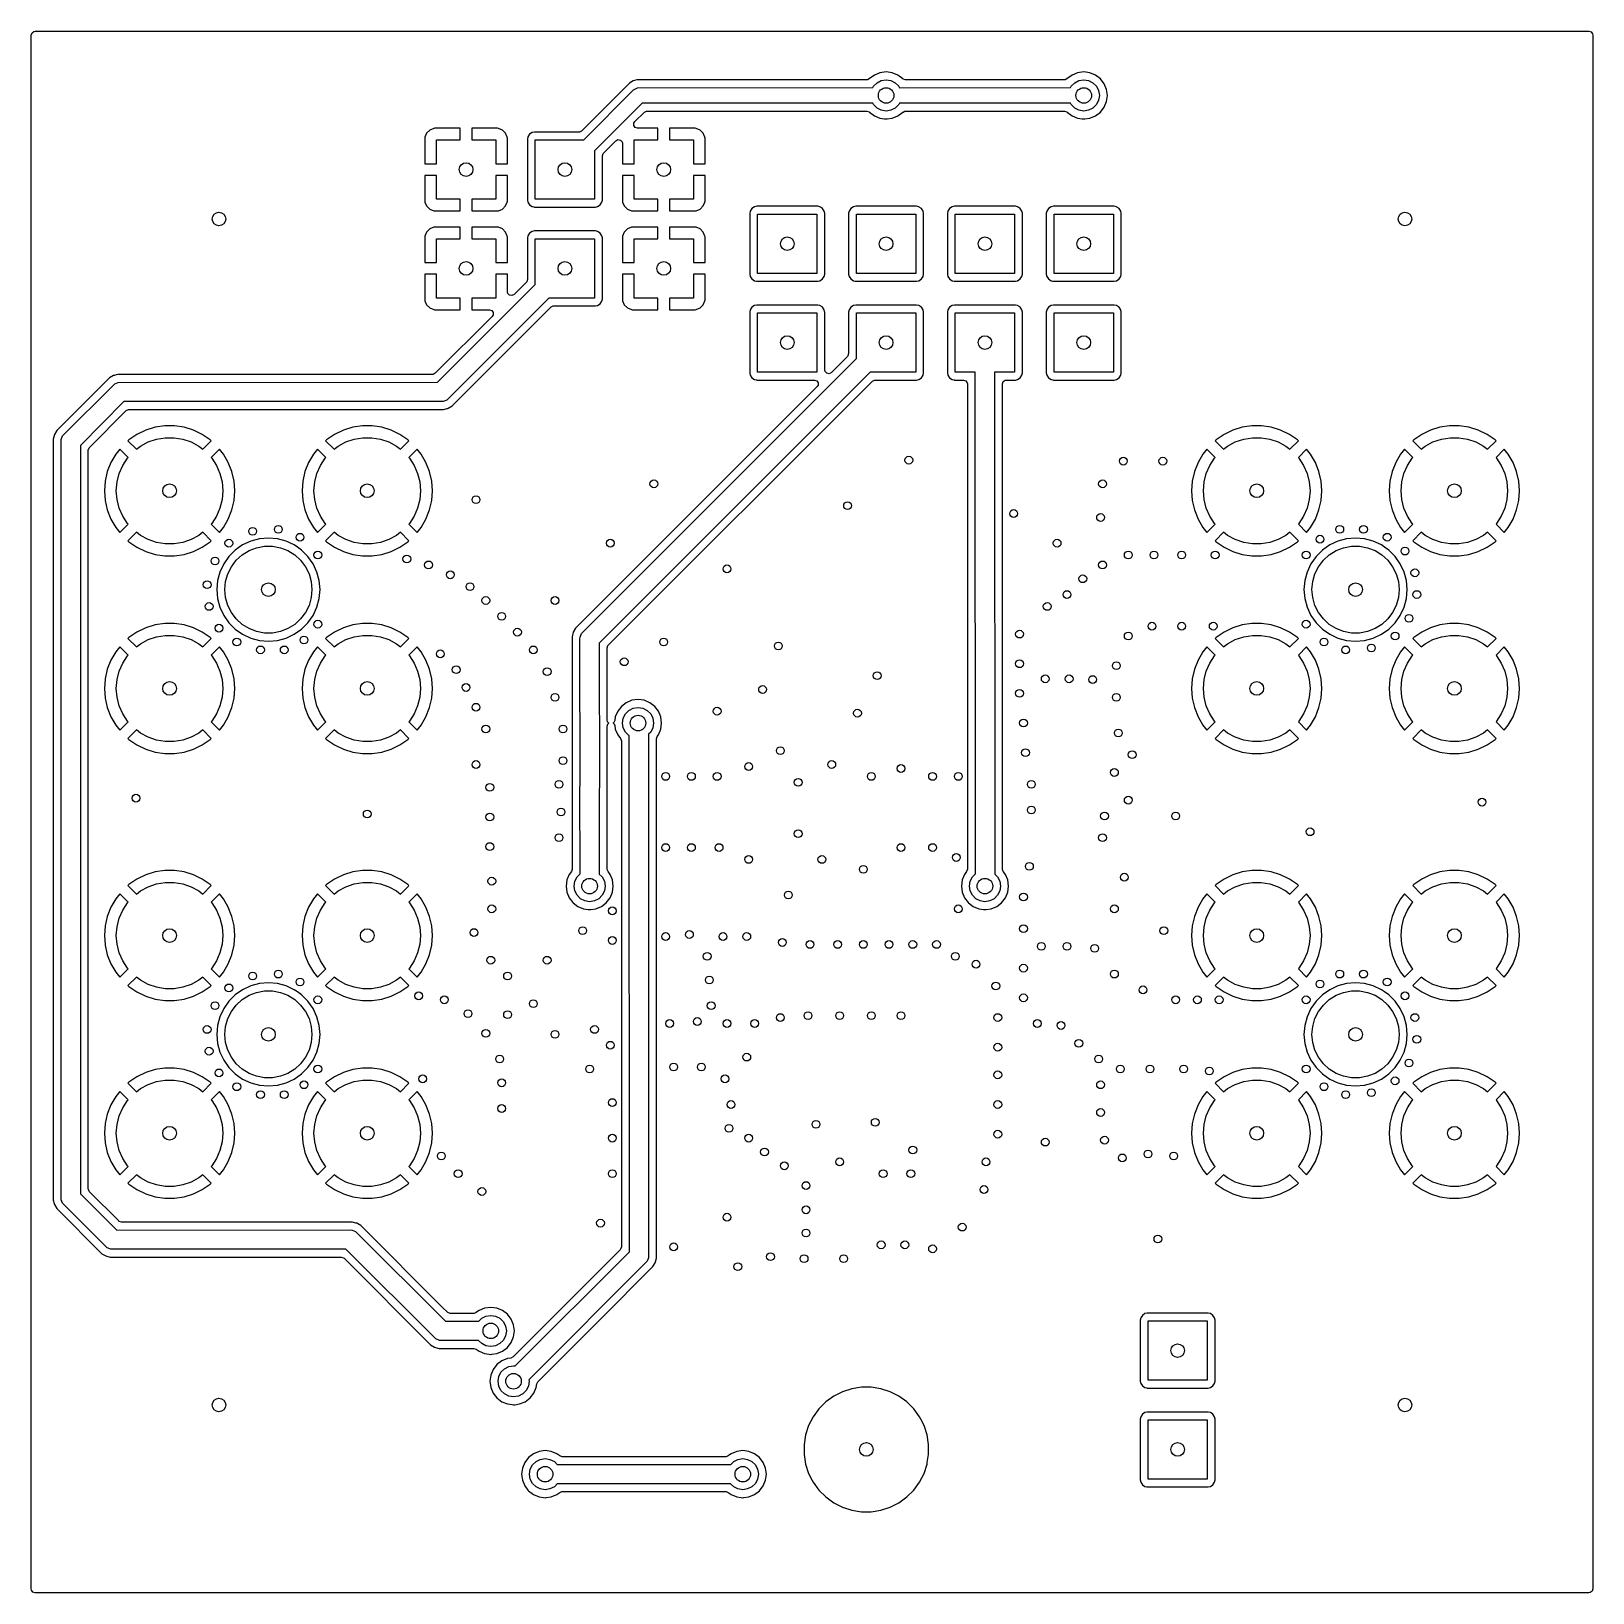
# Model space of a CAD drawing. Extents: x 5.29 to 6.87, y -4.43 to -2.85.
import ezdxf

# ---------------------------------------------------------------- set-up
doc = ezdxf.new("R2010")
doc.units = 0
doc.header["$MEASUREMENT"] = 0
doc.layers.add('BLACK', color=7, linetype='CONTINUOUS')

msp = doc.modelspace()

# ---------------------------------------------------------------- linework, layer by layer
at = {"layer": 'BLACK', "linetype": 'CONTINUOUS'}
for p, q in [((5.2905, -2.8574), (5.2913, -2.8551)), ((5.2905, -2.9617), (5.2905, -2.8574)), ((5.2913, -2.8551), (5.2932, -2.8537)), ((5.2932, -2.8537), (5.2944, -2.8535)), ((5.2944, -2.8535), (6.8666, -2.8535)), ((6.8666, -2.8535), (6.8689, -2.8542)), ((6.8689, -2.8542), (6.8703, -2.8562)), ((6.8703, -2.8562), (6.8705, -2.8574)), ((6.8705, -2.8574), (6.8705, -4.4296)), ((5.8958, -2.9059), (5.8472, -2.9545)), ((5.8994, -2.9038), (5.8958, -2.9059)), ((5.901, -2.9034), (5.8994, -2.9038)), ((5.9034, -2.9027), (5.901, -2.9034)), ((5.9076, -2.9027), (5.9034, -2.9027)), ((6.1359, -2.9027), (5.9076, -2.9027)), ((6.1366, -2.9027), (6.1359, -2.9027)), ((6.1384, -2.9017), (6.1366, -2.9027)), ((6.1436, -2.8979), (6.1384, -2.9018)), ((6.1384, -2.9018), (6.1384, -2.9017)), ((6.1428, -2.9092), (6.1463, -2.9058)), ((6.1493, -2.8955), (6.1436, -2.8979)), ((6.1436, -2.8979), (6.1436, -2.8979)), ((6.1463, -2.9058), (6.1506, -2.9035)), ((6.1555, -2.8947), (6.1493, -2.8955)), ((6.1493, -2.8955), (6.1493, -2.8955)), ((6.1506, -2.9035), (6.1555, -2.9028)), ((6.1617, -2.8955), (6.1555, -2.8947)), ((6.1555, -2.8947), (6.1555, -2.8947)), ((6.1555, -2.9028), (6.1604, -2.9035)), ((6.1604, -2.9035), (6.1648, -2.9058)), ((6.1674, -2.8979), (6.1617, -2.8955)), ((6.1617, -2.8955), (6.1617, -2.8955)), ((6.1648, -2.9058), (6.1683, -2.9092)), ((6.1725, -2.9017), (6.1674, -2.8979)), ((6.1728, -2.902), (6.1725, -2.9017)), ((6.1751, -2.9027), (6.1728, -2.902)), ((6.3359, -2.9027), (6.1751, -2.9027)), ((6.3366, -2.9027), (6.3359, -2.9027)), ((6.3384, -2.9017), (6.3366, -2.9027)), ((6.3436, -2.8979), (6.3384, -2.9018)), ((6.3384, -2.9018), (6.3384, -2.9017)), ((6.3428, -2.9092), (6.3463, -2.9058)), ((6.3493, -2.8955), (6.3436, -2.8979)), ((6.3436, -2.8979), (6.3436, -2.8979)), ((6.3463, -2.9058), (6.3506, -2.9035)), ((6.3555, -2.8947), (6.3493, -2.8955)), ((6.3493, -2.8955), (6.3493, -2.8955)), ((6.3506, -2.9035), (6.3555, -2.9028)), ((6.3617, -2.8955), (6.3555, -2.8947)), ((6.3555, -2.8947), (6.3555, -2.8947)), ((6.3555, -2.9028), (6.3604, -2.9035)), ((6.3604, -2.9035), (6.3648, -2.9058)), ((6.3674, -2.8979), (6.3617, -2.8955)), ((6.3617, -2.8955), (6.3617, -2.8955)), ((6.3648, -2.9058), (6.3683, -2.9092)), ((6.3724, -2.9016), (6.3674, -2.8979)), ((6.3762, -2.9066), (6.3724, -2.9016)), ((6.3724, -2.9016), (6.3724, -2.9016)), ((6.3724, -2.9016), (6.3724, -2.9016)), ((6.3724, -2.9016), (6.3724, -2.9016)), ((6.3724, -2.9016), (6.3724, -2.9016)), ((6.3785, -2.9123), (6.3762, -2.9066)), ((6.3762, -2.9066), (6.3762, -2.9066)), ((5.8495, -2.9635), (5.8999, -2.9129)), ((5.8999, -2.9129), (5.9011, -2.912)), ((5.9011, -2.912), (5.904, -2.9108)), ((5.904, -2.9108), (6.1421, -2.9106)), ((6.1421, -2.9106), (6.1428, -2.9092)), ((6.1683, -2.9092), (6.169, -2.9108)), ((6.169, -2.9108), (6.3421, -2.9106)), ((6.3421, -2.9106), (6.3428, -2.9092)), ((6.3683, -2.9092), (6.3705, -2.9136)), ((6.3705, -2.9136), (6.3713, -2.9185)), ((6.3713, -2.9185), (6.3705, -2.9234)), ((6.3794, -2.9185), (6.3785, -2.9123)), ((6.3785, -2.9247), (6.3794, -2.9185)), ((5.9086, -2.9264), (5.8605, -2.9746)), ((5.9013, -2.945), (5.9109, -2.9354)), ((6.142, -2.9262), (5.9086, -2.9264)), ((5.9109, -2.9354), (5.913, -2.9343)), ((5.913, -2.9343), (5.9137, -2.9343)), ((5.9137, -2.9343), (6.1359, -2.9343)), ((6.1359, -2.9343), (6.1382, -2.935)), ((6.1382, -2.935), (6.1386, -2.9353)), ((6.1386, -2.9353), (6.1387, -2.9354)), ((6.1387, -2.9354), (6.1387, -2.9354)), ((6.1387, -2.9354), (6.1436, -2.9392)), ((6.1428, -2.9278), (6.142, -2.9262)), ((6.1463, -2.9312), (6.1428, -2.9278)), ((6.1506, -2.9335), (6.1463, -2.9312)), ((6.1555, -2.9343), (6.1506, -2.9335)), ((6.1604, -2.9335), (6.1555, -2.9343)), ((6.1648, -2.9312), (6.1604, -2.9335)), ((6.1683, -2.9278), (6.1648, -2.9312)), ((6.1674, -2.9392), (6.1724, -2.9354)), ((6.169, -2.9264), (6.1683, -2.9278)), ((6.342, -2.9262), (6.169, -2.9264)), ((6.1724, -2.9354), (6.1726, -2.9352)), ((6.1724, -2.9354), (6.1724, -2.9354)), ((6.1726, -2.9353), (6.1745, -2.9343)), ((6.1726, -2.9352), (6.1726, -2.9353)), ((6.1745, -2.9343), (6.1751, -2.9343)), ((6.1751, -2.9343), (6.3359, -2.9343)), ((6.3359, -2.9343), (6.3382, -2.935)), ((6.3382, -2.935), (6.3386, -2.9353)), ((6.3386, -2.9353), (6.3387, -2.9354)), ((6.3387, -2.9354), (6.3387, -2.9354)), ((6.3387, -2.9354), (6.3436, -2.9392)), ((6.3428, -2.9278), (6.342, -2.9262)), ((6.3463, -2.9312), (6.3428, -2.9278)), ((6.3506, -2.9335), (6.3463, -2.9312)), ((6.3555, -2.9343), (6.3506, -2.9335)), ((6.3604, -2.9335), (6.3555, -2.9343)), ((6.3648, -2.9312), (6.3604, -2.9335)), ((6.3683, -2.9278), (6.3648, -2.9312)), ((6.3674, -2.9392), (6.3724, -2.9354)), ((6.3705, -2.9234), (6.3683, -2.9278)), ((6.3724, -2.9354), (6.3762, -2.9304)), ((6.3762, -2.9304), (6.3785, -2.9247)), ((5.6937, -2.9536), (5.6906, -2.9567)), ((5.6978, -2.9518), (5.6937, -2.9536)), ((5.6987, -2.9517), (5.6978, -2.9518)), ((5.7246, -2.9517), (5.6987, -2.9517)), ((5.6987, -2.9517), (5.6987, -2.9517)), ((5.7246, -2.9635), (5.7246, -2.9517)), ((5.7246, -2.9517), (5.7246, -2.9517)), ((5.7623, -2.9517), (5.7364, -2.9517)), ((5.7364, -2.9517), (5.7364, -2.9517)), ((5.7364, -2.9517), (5.7364, -2.9635)), ((5.7633, -2.9518), (5.7623, -2.9517)), ((5.7673, -2.9536), (5.7633, -2.9518)), ((5.7704, -2.9567), (5.7673, -2.9536)), ((5.8472, -2.9545), (5.8451, -2.9556)), ((5.9003, -2.9466), (5.9013, -2.945)), ((5.9003, -2.949), (5.9003, -2.9466)), ((5.9017, -2.9509), (5.9003, -2.949)), ((5.904, -2.9517), (5.9017, -2.9509)), ((5.9246, -2.9517), (5.904, -2.9517)), ((5.9246, -2.9635), (5.9246, -2.9517)), ((5.9246, -2.9517), (5.9246, -2.9517)), ((5.9364, -2.9517), (5.9364, -2.9635)), ((5.9623, -2.9517), (5.9364, -2.9517)), ((5.9364, -2.9517), (5.9364, -2.9517)), ((5.9633, -2.9518), (5.9623, -2.9517)), ((5.9673, -2.9536), (5.9633, -2.9518)), ((5.9704, -2.9567), (5.9673, -2.9536)), ((6.1436, -2.9392), (6.1493, -2.9415)), ((6.1493, -2.9415), (6.154, -2.9421)), ((6.154, -2.9421), (6.1555, -2.9423)), ((6.1555, -2.9423), (6.1567, -2.9422)), ((6.1555, -2.9423), (6.1555, -2.9423)), ((6.1555, -2.9423), (6.1555, -2.9423)), ((6.1567, -2.9422), (6.1617, -2.9415)), ((6.1617, -2.9415), (6.1674, -2.9392)), ((6.3436, -2.9392), (6.3493, -2.9415)), ((6.3493, -2.9415), (6.354, -2.9421)), ((6.354, -2.9421), (6.3555, -2.9423)), ((6.3555, -2.9423), (6.3567, -2.9422)), ((6.3555, -2.9423), (6.3555, -2.9423)), ((6.3555, -2.9423), (6.3555, -2.9423)), ((6.3567, -2.9422), (6.3617, -2.9415)), ((6.3617, -2.9415), (6.3674, -2.9392)), ((5.2905, -3.0377), (5.2905, -2.9617)), ((5.6888, -2.9608), (5.6887, -2.9617)), ((5.6887, -2.9617), (5.6887, -2.9876)), ((5.6906, -2.9567), (5.6888, -2.9608)), ((5.7005, -2.9876), (5.7005, -2.9635)), ((5.7005, -2.9635), (5.7246, -2.9635)), ((5.7364, -2.9635), (5.7605, -2.9635)), ((5.7605, -2.9635), (5.7605, -2.9876)), ((5.7722, -2.9608), (5.7704, -2.9567)), ((5.7723, -2.9617), (5.7722, -2.9608)), ((5.7723, -2.9617), (5.7723, -2.9617)), ((5.7723, -2.9627), (5.7723, -2.9617)), ((5.7723, -2.9876), (5.7723, -2.9627)), ((5.7931, -2.9604), (5.7926, -2.9627)), ((5.7926, -2.9627), (5.7926, -2.9627)), ((5.7926, -2.9627), (5.7926, -3.0243)), ((5.7948, -2.9578), (5.7931, -2.9604)), ((5.7931, -2.9604), (5.7931, -2.9604)), ((5.7974, -2.9561), (5.7948, -2.9578)), ((5.7948, -2.9578), (5.7948, -2.9578)), ((5.7997, -2.9556), (5.7974, -2.9561)), ((5.7974, -2.9561), (5.7974, -2.9561)), ((5.8445, -2.9556), (5.7997, -2.9556)), ((5.7997, -2.9556), (5.7997, -2.9556)), ((5.7997, -2.9556), (5.7997, -2.9556)), ((5.8005, -3.0235), (5.8005, -2.9635)), ((5.8005, -2.9635), (5.8495, -2.9635)), ((5.8451, -2.9556), (5.8445, -2.9556)), ((5.8695, -2.9768), (5.882, -2.9643)), ((5.882, -2.9643), (5.8842, -2.9632)), ((5.8842, -2.9632), (5.8866, -2.9636)), ((5.8866, -2.9636), (5.8883, -2.9653)), ((5.8883, -2.9653), (5.8887, -2.967)), ((5.8887, -2.967), (5.8887, -2.9876)), ((5.9005, -2.9876), (5.9005, -2.9635)), ((5.9005, -2.9635), (5.9246, -2.9635)), ((5.9364, -2.9635), (5.9605, -2.9635)), ((5.9605, -2.9635), (5.9605, -2.9876)), ((5.9722, -2.9608), (5.9704, -2.9567)), ((5.9723, -2.9617), (5.9722, -2.9608)), ((5.9723, -2.9876), (5.9723, -2.9617)), ((5.9723, -2.9617), (5.9723, -2.9617)), ((5.8605, -2.9746), (5.8605, -3.0235)), ((5.8684, -2.9795), (5.8691, -2.9772)), ((5.8684, -3.0243), (5.8684, -2.9795)), ((5.8691, -2.9772), (5.8695, -2.9768)), ((5.6887, -2.9876), (5.6887, -2.9876)), ((5.6887, -2.9876), (5.7005, -2.9876)), ((5.6887, -2.9994), (5.6887, -2.9994)), ((5.6887, -2.9994), (5.6887, -3.0253)), ((5.7005, -2.9994), (5.6887, -2.9994)), ((5.7005, -3.0235), (5.7005, -2.9994)), ((5.7605, -2.9876), (5.7723, -2.9876)), ((5.7723, -2.9994), (5.7605, -2.9994)), ((5.7605, -2.9994), (5.7605, -3.0235)), ((5.7723, -2.9876), (5.7723, -2.9876)), ((5.7723, -3.0253), (5.7723, -2.9994)), ((5.7723, -2.9994), (5.7723, -2.9994)), ((5.8887, -2.9876), (5.8887, -2.9876)), ((5.8887, -2.9876), (5.9005, -2.9876)), ((5.8887, -2.9994), (5.8887, -2.9994)), ((5.8887, -2.9994), (5.8887, -3.0253)), ((5.9005, -2.9994), (5.8887, -2.9994)), ((5.9005, -3.0235), (5.9005, -2.9994)), ((5.9605, -2.9876), (5.9723, -2.9876)), ((5.9723, -2.9994), (5.9605, -2.9994)), ((5.9605, -2.9994), (5.9605, -3.0235)), ((5.9723, -2.9876), (5.9723, -2.9876)), ((5.9723, -3.0253), (5.9723, -2.9994)), ((5.9723, -2.9994), (5.9723, -2.9994)), ((5.6887, -3.0253), (5.6888, -3.0263)), ((5.6888, -3.0263), (5.6906, -3.0303)), ((5.6906, -3.0303), (5.6937, -3.0334)), ((5.6937, -3.0334), (5.6978, -3.0352)), ((5.7246, -3.0235), (5.7005, -3.0235)), ((5.7246, -3.0353), (5.7246, -3.0235)), ((5.7605, -3.0235), (5.7364, -3.0235)), ((5.7364, -3.0235), (5.7364, -3.0353)), ((5.7633, -3.0352), (5.7673, -3.0334)), ((5.7673, -3.0334), (5.7704, -3.0303)), ((5.7704, -3.0303), (5.7722, -3.0263)), ((5.7722, -3.0263), (5.7723, -3.0253)), ((5.7723, -3.0253), (5.7723, -3.0253)), ((5.7926, -3.0243), (5.7926, -3.0243)), ((5.7926, -3.0243), (5.7931, -3.0266)), ((5.7931, -3.0266), (5.7931, -3.0266)), ((5.7931, -3.0266), (5.7948, -3.0292)), ((5.7948, -3.0292), (5.7974, -3.0309)), ((5.7974, -3.0309), (5.7992, -3.0313)), ((5.7992, -3.0313), (5.7997, -3.0314)), ((5.7997, -3.0314), (5.7997, -3.0314)), ((5.7997, -3.0314), (5.7997, -3.0314)), ((5.7997, -3.0314), (5.7997, -3.0314)), ((5.7997, -3.0314), (5.8613, -3.0314)), ((5.8605, -3.0235), (5.8005, -3.0235)), ((5.8613, -3.0314), (5.8636, -3.0309)), ((5.8613, -3.0314), (5.8613, -3.0314)), ((5.8636, -3.0309), (5.8662, -3.0292)), ((5.8662, -3.0292), (5.8679, -3.0266)), ((5.8679, -3.0266), (5.8684, -3.0243)), ((5.8887, -3.0253), (5.8888, -3.0263)), ((5.8888, -3.0263), (5.8906, -3.0303)), ((5.8906, -3.0303), (5.8937, -3.0334)), ((5.8937, -3.0334), (5.8978, -3.0352)), ((5.9246, -3.0235), (5.9005, -3.0235)), ((5.9246, -3.0353), (5.9246, -3.0235)), ((5.9605, -3.0235), (5.9364, -3.0235)), ((5.9364, -3.0235), (5.9364, -3.0353)), ((5.9633, -3.0352), (5.9673, -3.0334)), ((5.9673, -3.0334), (5.9704, -3.0303)), ((5.9704, -3.0303), (5.9722, -3.0263)), ((5.9722, -3.0263), (5.9723, -3.0253)), ((5.9723, -3.0253), (5.9723, -3.0253)), ((6.0198, -3.0328), (6.0181, -3.0354)), ((6.0224, -3.0311), (6.0198, -3.0328)), ((6.0198, -3.0328), (6.0198, -3.0328)), ((6.0247, -3.0306), (6.0224, -3.0311)), ((6.0224, -3.0311), (6.0224, -3.0311)), ((6.0863, -3.0306), (6.0247, -3.0306)), ((6.0247, -3.0306), (6.0247, -3.0306)), ((6.0247, -3.0306), (6.0247, -3.0306)), ((6.0886, -3.0311), (6.0863, -3.0306)), ((6.0863, -3.0306), (6.0863, -3.0306)), ((6.0891, -3.0314), (6.0886, -3.0311)), ((6.0886, -3.0311), (6.0886, -3.0311)), ((6.0886, -3.0311), (6.0886, -3.0311)), ((6.0886, -3.0311), (6.0886, -3.0311)), ((6.0912, -3.0328), (6.0891, -3.0314)), ((6.0929, -3.0354), (6.0912, -3.0328)), ((6.1198, -3.0328), (6.1181, -3.0354)), ((6.1224, -3.0311), (6.1198, -3.0328)), ((6.1198, -3.0328), (6.1198, -3.0328)), ((6.1247, -3.0306), (6.1224, -3.0311)), ((6.1224, -3.0311), (6.1224, -3.0311)), ((6.1863, -3.0306), (6.1247, -3.0306)), ((6.1247, -3.0306), (6.1247, -3.0306)), ((6.1247, -3.0306), (6.1247, -3.0306)), ((6.1886, -3.0311), (6.1863, -3.0306)), ((6.1863, -3.0306), (6.1863, -3.0306)), ((6.1891, -3.0314), (6.1886, -3.0311)), ((6.1886, -3.0311), (6.1886, -3.0311)), ((6.1886, -3.0311), (6.1886, -3.0311)), ((6.1886, -3.0311), (6.1886, -3.0311)), ((6.1912, -3.0328), (6.1891, -3.0314)), ((6.1929, -3.0354), (6.1912, -3.0328)), ((6.2198, -3.0328), (6.2181, -3.0354)), ((6.2224, -3.0311), (6.2198, -3.0328)), ((6.2198, -3.0328), (6.2198, -3.0328)), ((6.2247, -3.0306), (6.2224, -3.0311)), ((6.2224, -3.0311), (6.2224, -3.0311)), ((6.2863, -3.0306), (6.2247, -3.0306)), ((6.2247, -3.0306), (6.2247, -3.0306)), ((6.2247, -3.0306), (6.2247, -3.0306)), ((6.2886, -3.0311), (6.2863, -3.0306)), ((6.2863, -3.0306), (6.2863, -3.0306)), ((6.2891, -3.0314), (6.2886, -3.0311)), ((6.2886, -3.0311), (6.2886, -3.0311)), ((6.2886, -3.0311), (6.2886, -3.0311)), ((6.2886, -3.0311), (6.2886, -3.0311)), ((6.2912, -3.0328), (6.2891, -3.0314)), ((6.2929, -3.0354), (6.2912, -3.0328)), ((6.3198, -3.0328), (6.3181, -3.0354)), ((6.3224, -3.0311), (6.3198, -3.0328)), ((6.3198, -3.0328), (6.3198, -3.0328)), ((6.3247, -3.0306), (6.3224, -3.0311)), ((6.3224, -3.0311), (6.3224, -3.0311)), ((6.3863, -3.0306), (6.3247, -3.0306)), ((6.3247, -3.0306), (6.3247, -3.0306)), ((6.3247, -3.0306), (6.3247, -3.0306)), ((6.3886, -3.0311), (6.3863, -3.0306)), ((6.3863, -3.0306), (6.3863, -3.0306)), ((6.3891, -3.0314), (6.3886, -3.0311)), ((6.3886, -3.0311), (6.3886, -3.0311)), ((6.3886, -3.0311), (6.3886, -3.0311)), ((6.3886, -3.0311), (6.3886, -3.0311)), ((6.3912, -3.0328), (6.3891, -3.0314)), ((6.3929, -3.0354), (6.3912, -3.0328)), ((5.2905, -3.2662), (5.2905, -3.0377)), ((5.6978, -3.0352), (5.6987, -3.0353)), ((5.6987, -3.0353), (5.7246, -3.0353)), ((5.7246, -3.0353), (5.7246, -3.0353)), ((5.7364, -3.0353), (5.7364, -3.0353)), ((5.7364, -3.0353), (5.7623, -3.0353)), ((5.7623, -3.0353), (5.7633, -3.0352)), ((5.7623, -3.0353), (5.7623, -3.0353)), ((5.8978, -3.0352), (5.8987, -3.0353)), ((5.8987, -3.0353), (5.9246, -3.0353)), ((5.9246, -3.0353), (5.9246, -3.0353)), ((5.9364, -3.0353), (5.9364, -3.0353)), ((5.9364, -3.0353), (5.9623, -3.0353)), ((5.9623, -3.0353), (5.9633, -3.0352)), ((5.9623, -3.0353), (5.9623, -3.0353)), ((6.0181, -3.0354), (6.0176, -3.0377)), ((6.0176, -3.0377), (6.0176, -3.0377)), ((6.0176, -3.0377), (6.0176, -3.0993)), ((6.0181, -3.0354), (6.0181, -3.0354)), ((6.0255, -3.0985), (6.0255, -3.0385)), ((6.0255, -3.0385), (6.0855, -3.0385)), ((6.0855, -3.0385), (6.0855, -3.0985)), ((6.0934, -3.0377), (6.0929, -3.0354)), ((6.0934, -3.0993), (6.0934, -3.0377)), ((6.0934, -3.0377), (6.0934, -3.0377)), ((6.1181, -3.0354), (6.1176, -3.0377)), ((6.1176, -3.0377), (6.1176, -3.0377)), ((6.1176, -3.0377), (6.1176, -3.0993)), ((6.1181, -3.0354), (6.1181, -3.0354)), ((6.1255, -3.0985), (6.1255, -3.0385)), ((6.1255, -3.0385), (6.1855, -3.0385)), ((6.1855, -3.0385), (6.1855, -3.0985)), ((6.1934, -3.0377), (6.1929, -3.0354)), ((6.1934, -3.0993), (6.1934, -3.0377)), ((6.1934, -3.0377), (6.1934, -3.0377)), ((6.2181, -3.0354), (6.2176, -3.0377)), ((6.2176, -3.0377), (6.2176, -3.0377)), ((6.2176, -3.0377), (6.2176, -3.0993)), ((6.2181, -3.0354), (6.2181, -3.0354)), ((6.2255, -3.0985), (6.2255, -3.0385)), ((6.2255, -3.0385), (6.2855, -3.0385)), ((6.2855, -3.0385), (6.2855, -3.0985)), ((6.2934, -3.0377), (6.2929, -3.0354)), ((6.2934, -3.0993), (6.2934, -3.0377)), ((6.2934, -3.0377), (6.2934, -3.0377)), ((6.3181, -3.0354), (6.3176, -3.0377)), ((6.3176, -3.0377), (6.3176, -3.0377)), ((6.3176, -3.0377), (6.3176, -3.0993)), ((6.3181, -3.0354), (6.3181, -3.0354)), ((6.3255, -3.0985), (6.3255, -3.0385)), ((6.3255, -3.0385), (6.3855, -3.0385)), ((6.3855, -3.0385), (6.3855, -3.0985)), ((6.3934, -3.0377), (6.3929, -3.0354)), ((6.3934, -3.0993), (6.3934, -3.0377)), ((5.6888, -3.0608), (5.6887, -3.0617)), ((5.6887, -3.0617), (5.6887, -3.0876)), ((5.6906, -3.0567), (5.6888, -3.0608)), ((5.6937, -3.0536), (5.6906, -3.0567)), ((5.6978, -3.0518), (5.6937, -3.0536)), ((5.6987, -3.0517), (5.6978, -3.0518)), ((5.7246, -3.0517), (5.6987, -3.0517)), ((5.6987, -3.0517), (5.6987, -3.0517)), ((5.7005, -3.0876), (5.7005, -3.0635)), ((5.7005, -3.0635), (5.7246, -3.0635)), ((5.7246, -3.0635), (5.7246, -3.0517)), ((5.7246, -3.0517), (5.7246, -3.0517)), ((5.7364, -3.0517), (5.7364, -3.0635)), ((5.7623, -3.0517), (5.7364, -3.0517)), ((5.7364, -3.0517), (5.7364, -3.0517)), ((5.7364, -3.0635), (5.7605, -3.0635)), ((5.7605, -3.0635), (5.7605, -3.0876)), ((5.7633, -3.0518), (5.7623, -3.0517)), ((5.7673, -3.0536), (5.7633, -3.0518)), ((5.7704, -3.0567), (5.7673, -3.0536)), ((5.7722, -3.0608), (5.7704, -3.0567)), ((5.7723, -3.0617), (5.7722, -3.0608)), ((5.7723, -3.0876), (5.7723, -3.0617)), ((5.7723, -3.0617), (5.7723, -3.0617)), ((5.7931, -3.0604), (5.7926, -3.0627)), ((5.7926, -3.0627), (5.7926, -3.0627)), ((5.7926, -3.0627), (5.7926, -3.1047)), ((5.7948, -3.0578), (5.7931, -3.0604)), ((5.7931, -3.0604), (5.7931, -3.0604)), ((5.7974, -3.0561), (5.7948, -3.0578)), ((5.7948, -3.0578), (5.7948, -3.0578)), ((5.7997, -3.0556), (5.7974, -3.0561)), ((5.7974, -3.0561), (5.7974, -3.0561)), ((5.8613, -3.0556), (5.7997, -3.0556)), ((5.7997, -3.0556), (5.7997, -3.0556)), ((5.7997, -3.0556), (5.7997, -3.0556)), ((5.8005, -3.1096), (5.8005, -3.0635)), ((5.8005, -3.0635), (5.8605, -3.0635)), ((5.8605, -3.0635), (5.8605, -3.1235)), ((5.8636, -3.0561), (5.8613, -3.0556)), ((5.8613, -3.0556), (5.8613, -3.0556)), ((5.8662, -3.0578), (5.8636, -3.0561)), ((5.8636, -3.0561), (5.8636, -3.0561)), ((5.8636, -3.0561), (5.8636, -3.0561)), ((5.8636, -3.0561), (5.8636, -3.0561)), ((5.8679, -3.0604), (5.8662, -3.0578)), ((5.8662, -3.0578), (5.8662, -3.0578)), ((5.8682, -3.0617), (5.8679, -3.0604)), ((5.8684, -3.0627), (5.8682, -3.0617)), ((5.8684, -3.1243), (5.8684, -3.0627)), ((5.8888, -3.0608), (5.8887, -3.0617)), ((5.8887, -3.0617), (5.8887, -3.0876)), ((5.8906, -3.0567), (5.8888, -3.0608)), ((5.8937, -3.0536), (5.8906, -3.0567)), ((5.8978, -3.0518), (5.8937, -3.0536)), ((5.8987, -3.0517), (5.8978, -3.0518)), ((5.9246, -3.0517), (5.8987, -3.0517)), ((5.8987, -3.0517), (5.8987, -3.0517)), ((5.9005, -3.0876), (5.9005, -3.0635)), ((5.9005, -3.0635), (5.9246, -3.0635)), ((5.9246, -3.0635), (5.9246, -3.0517)), ((5.9246, -3.0517), (5.9246, -3.0517)), ((5.9364, -3.0517), (5.9364, -3.0635)), ((5.9623, -3.0517), (5.9364, -3.0517)), ((5.9364, -3.0517), (5.9364, -3.0517)), ((5.9364, -3.0635), (5.9605, -3.0635)), ((5.9605, -3.0635), (5.9605, -3.0876)), ((5.9633, -3.0518), (5.9623, -3.0517)), ((5.9673, -3.0536), (5.9633, -3.0518)), ((5.9704, -3.0567), (5.9673, -3.0536)), ((5.9722, -3.0608), (5.9704, -3.0567)), ((5.9723, -3.0617), (5.9722, -3.0608)), ((5.9723, -3.0876), (5.9723, -3.0617)), ((5.9723, -3.0617), (5.9723, -3.0617)), ((5.6887, -3.0876), (5.6887, -3.0876)), ((5.6887, -3.0876), (5.7005, -3.0876)), ((5.7605, -3.0876), (5.7723, -3.0876)), ((5.7723, -3.0876), (5.7723, -3.0876)), ((5.8887, -3.0876), (5.8887, -3.0876)), ((5.8887, -3.0876), (5.9005, -3.0876)), ((5.9605, -3.0876), (5.9723, -3.0876)), ((5.9723, -3.0876), (5.9723, -3.0876)), ((5.6887, -3.0994), (5.6887, -3.0994)), ((5.6887, -3.0994), (5.6887, -3.1253)), ((5.7005, -3.0994), (5.6887, -3.0994)), ((5.7005, -3.1235), (5.7005, -3.0994)), ((5.7017, -3.2087), (5.8005, -3.1096)), ((5.7723, -3.0994), (5.7605, -3.0994)), ((5.7605, -3.0994), (5.7605, -3.1235)), ((5.7723, -3.1172), (5.7723, -3.0994)), ((5.7723, -3.0994), (5.7723, -3.0994)), ((5.7915, -3.1075), (5.779, -3.12)), ((5.7919, -3.107), (5.7915, -3.1075)), ((5.7926, -3.1047), (5.7919, -3.107)), ((5.8887, -3.0994), (5.8887, -3.0994)), ((5.8887, -3.0994), (5.8887, -3.1253)), ((5.9005, -3.0994), (5.8887, -3.0994)), ((5.9005, -3.1235), (5.9005, -3.0994)), ((5.9723, -3.0994), (5.9605, -3.0994)), ((5.9605, -3.0994), (5.9605, -3.1235)), ((5.9723, -3.1253), (5.9723, -3.0994)), ((5.9723, -3.0994), (5.9723, -3.0994)), ((6.0176, -3.0993), (6.0176, -3.0993)), ((6.0176, -3.0993), (6.0181, -3.1016)), ((6.0181, -3.1016), (6.0181, -3.1016)), ((6.0181, -3.1016), (6.0198, -3.1042)), ((6.0198, -3.1042), (6.0224, -3.1059)), ((6.0224, -3.1059), (6.0242, -3.1063)), ((6.0242, -3.1063), (6.0247, -3.1064)), ((6.0247, -3.1064), (6.0247, -3.1064)), ((6.0247, -3.1064), (6.0247, -3.1064)), ((6.0247, -3.1064), (6.0247, -3.1064)), ((6.0247, -3.1064), (6.0863, -3.1064)), ((6.0855, -3.0985), (6.0255, -3.0985)), ((6.0863, -3.1064), (6.0886, -3.1059)), ((6.0863, -3.1064), (6.0863, -3.1064)), ((6.0886, -3.1059), (6.0912, -3.1042)), ((6.0912, -3.1042), (6.0929, -3.1016)), ((6.0929, -3.1016), (6.0934, -3.0993)), ((6.1176, -3.0993), (6.1176, -3.0993)), ((6.1176, -3.0993), (6.1181, -3.1016)), ((6.1181, -3.1016), (6.1181, -3.1016)), ((6.1181, -3.1016), (6.1198, -3.1042)), ((6.1198, -3.1042), (6.1224, -3.1059)), ((6.1224, -3.1059), (6.1242, -3.1063)), ((6.1242, -3.1063), (6.1247, -3.1064)), ((6.1247, -3.1064), (6.1247, -3.1064)), ((6.1247, -3.1064), (6.1247, -3.1064)), ((6.1247, -3.1064), (6.1247, -3.1064)), ((6.1247, -3.1064), (6.1863, -3.1064)), ((6.1855, -3.0985), (6.1255, -3.0985)), ((6.1863, -3.1064), (6.1886, -3.1059)), ((6.1863, -3.1064), (6.1863, -3.1064)), ((6.1886, -3.1059), (6.1912, -3.1042)), ((6.1912, -3.1042), (6.1929, -3.1016)), ((6.1929, -3.1016), (6.1934, -3.0993)), ((6.2176, -3.0993), (6.2176, -3.0993)), ((6.2176, -3.0993), (6.2181, -3.1016)), ((6.2181, -3.1016), (6.2181, -3.1016)), ((6.2181, -3.1016), (6.2198, -3.1042)), ((6.2198, -3.1042), (6.2224, -3.1059)), ((6.2224, -3.1059), (6.2242, -3.1063)), ((6.2242, -3.1063), (6.2247, -3.1064)), ((6.2247, -3.1064), (6.2247, -3.1064)), ((6.2247, -3.1064), (6.2247, -3.1064)), ((6.2247, -3.1064), (6.2247, -3.1064)), ((6.2247, -3.1064), (6.2863, -3.1064)), ((6.2855, -3.0985), (6.2255, -3.0985)), ((6.2863, -3.1064), (6.2886, -3.1059)), ((6.2863, -3.1064), (6.2863, -3.1064)), ((6.2886, -3.1059), (6.2912, -3.1042)), ((6.2912, -3.1042), (6.2929, -3.1016)), ((6.2929, -3.1016), (6.2934, -3.0993)), ((6.3176, -3.0993), (6.3176, -3.0993)), ((6.3176, -3.0993), (6.3181, -3.1016)), ((6.3181, -3.1016), (6.3181, -3.1016)), ((6.3181, -3.1016), (6.3198, -3.1042)), ((6.3198, -3.1042), (6.3224, -3.1059)), ((6.3224, -3.1059), (6.3242, -3.1063)), ((6.3242, -3.1063), (6.3247, -3.1064)), ((6.3247, -3.1064), (6.3247, -3.1064)), ((6.3247, -3.1064), (6.3247, -3.1064)), ((6.3247, -3.1064), (6.3247, -3.1064)), ((6.3247, -3.1064), (6.3863, -3.1064)), ((6.3855, -3.0985), (6.3255, -3.0985)), ((6.3863, -3.1064), (6.3886, -3.1059)), ((6.3863, -3.1064), (6.3863, -3.1064)), ((6.3886, -3.1059), (6.3912, -3.1042)), ((6.3912, -3.1042), (6.3929, -3.1016)), ((6.3929, -3.1016), (6.3934, -3.0993)), ((5.6887, -3.1253), (5.6888, -3.1263)), ((5.6888, -3.1263), (5.6906, -3.1303)), ((5.7246, -3.1235), (5.7005, -3.1235)), ((5.8142, -3.1235), (5.7125, -3.2255)), ((5.7246, -3.1353), (5.7246, -3.1235)), ((5.7605, -3.1235), (5.7364, -3.1235)), ((5.7364, -3.1235), (5.7364, -3.1353)), ((5.7727, -3.119), (5.7723, -3.1172)), ((5.7745, -3.1207), (5.7727, -3.119)), ((5.7768, -3.121), (5.7745, -3.1207)), ((5.779, -3.12), (5.7768, -3.121)), ((5.8605, -3.1235), (5.8142, -3.1235)), ((5.8662, -3.1292), (5.8679, -3.1266)), ((5.8679, -3.1266), (5.8684, -3.1243)), ((5.8887, -3.1253), (5.8888, -3.1263)), ((5.8888, -3.1263), (5.8906, -3.1303)), ((5.9246, -3.1235), (5.9005, -3.1235)), ((5.9246, -3.1353), (5.9246, -3.1235)), ((5.9605, -3.1235), (5.9364, -3.1235)), ((5.9364, -3.1235), (5.9364, -3.1353)), ((5.9704, -3.1303), (5.9722, -3.1263)), ((5.9722, -3.1263), (5.9723, -3.1253)), ((5.9723, -3.1253), (5.9723, -3.1253)), ((5.6906, -3.1303), (5.6937, -3.1334)), ((5.6937, -3.1334), (5.6978, -3.1352)), ((5.6978, -3.1352), (5.6987, -3.1353)), ((5.6987, -3.1353), (5.7246, -3.1353)), ((5.757, -3.142), (5.6993, -3.1996)), ((5.7164, -3.2327), (5.8166, -3.1325)), ((5.7246, -3.1353), (5.7246, -3.1353)), ((5.7364, -3.1353), (5.7364, -3.1353)), ((5.7364, -3.1353), (5.7542, -3.1353)), ((5.7542, -3.1353), (5.7565, -3.1361)), ((5.7565, -3.1361), (5.7579, -3.138)), ((5.7579, -3.1404), (5.757, -3.142)), ((5.7579, -3.138), (5.7579, -3.1404)), ((5.8166, -3.1325), (5.8187, -3.1314)), ((5.8187, -3.1314), (5.8193, -3.1314)), ((5.8193, -3.1314), (5.8613, -3.1314)), ((5.8613, -3.1314), (5.8636, -3.1309)), ((5.8613, -3.1314), (5.8613, -3.1314)), ((5.8636, -3.1309), (5.8662, -3.1292)), ((5.8906, -3.1303), (5.8937, -3.1334)), ((5.8937, -3.1334), (5.8978, -3.1352)), ((5.8978, -3.1352), (5.8987, -3.1353)), ((5.8987, -3.1353), (5.9246, -3.1353)), ((5.9246, -3.1353), (5.9246, -3.1353)), ((5.9364, -3.1353), (5.9364, -3.1353)), ((5.9364, -3.1353), (5.9623, -3.1353)), ((5.9623, -3.1353), (5.9633, -3.1352)), ((5.9623, -3.1353), (5.9623, -3.1353)), ((5.9633, -3.1352), (5.9673, -3.1334)), ((5.9673, -3.1334), (5.9704, -3.1303)), ((6.0181, -3.1354), (6.0176, -3.1377)), ((6.0176, -3.1377), (6.0176, -3.1377)), ((6.0176, -3.1377), (6.0176, -3.1993)), ((6.0198, -3.1328), (6.0181, -3.1354)), ((6.0181, -3.1354), (6.0181, -3.1354)), ((6.0224, -3.1311), (6.0198, -3.1328)), ((6.0198, -3.1328), (6.0198, -3.1328)), ((6.0247, -3.1306), (6.0224, -3.1311)), ((6.0224, -3.1311), (6.0224, -3.1311)), ((6.0863, -3.1306), (6.0247, -3.1306)), ((6.0247, -3.1306), (6.0247, -3.1306)), ((6.0247, -3.1306), (6.0247, -3.1306)), ((6.0255, -3.1985), (6.0255, -3.1385)), ((6.0255, -3.1385), (6.0855, -3.1385)), ((6.0855, -3.1385), (6.0855, -3.1985)), ((6.0886, -3.1311), (6.0863, -3.1306)), ((6.0863, -3.1306), (6.0863, -3.1306)), ((6.0908, -3.1325), (6.0886, -3.1311)), ((6.0886, -3.1311), (6.0886, -3.1311)), ((6.0886, -3.1311), (6.0886, -3.1311)), ((6.0886, -3.1311), (6.0886, -3.1311)), ((6.0912, -3.1328), (6.0908, -3.1325)), ((6.0929, -3.1354), (6.0912, -3.1328)), ((6.0933, -3.1372), (6.0929, -3.1354)), ((6.0934, -3.1377), (6.0933, -3.1372)), ((6.0934, -3.1961), (6.0934, -3.1377)), ((6.0934, -3.1377), (6.0934, -3.1377)), ((6.1181, -3.1354), (6.1176, -3.1377)), ((6.1176, -3.1377), (6.1176, -3.1377)), ((6.1176, -3.1377), (6.1176, -3.1797)), ((6.1198, -3.1328), (6.1181, -3.1354)), ((6.1181, -3.1354), (6.1181, -3.1354)), ((6.1224, -3.1311), (6.1198, -3.1328)), ((6.1198, -3.1328), (6.1198, -3.1328)), ((6.1247, -3.1306), (6.1224, -3.1311)), ((6.1224, -3.1311), (6.1224, -3.1311)), ((6.1863, -3.1306), (6.1247, -3.1306)), ((6.1247, -3.1306), (6.1247, -3.1306)), ((6.1247, -3.1306), (6.1247, -3.1306)), ((6.1255, -3.1846), (6.1255, -3.1385)), ((6.1255, -3.1385), (6.1855, -3.1385)), ((6.1855, -3.1385), (6.1855, -3.1985)), ((6.1886, -3.1311), (6.1863, -3.1306)), ((6.1863, -3.1306), (6.1863, -3.1306)), ((6.1908, -3.1325), (6.1886, -3.1311)), ((6.1886, -3.1311), (6.1886, -3.1311)), ((6.1886, -3.1311), (6.1886, -3.1311)), ((6.1886, -3.1311), (6.1886, -3.1311)), ((6.1912, -3.1328), (6.1908, -3.1325)), ((6.1929, -3.1354), (6.1912, -3.1328)), ((6.1934, -3.1377), (6.1929, -3.1354)), ((6.1934, -3.1993), (6.1934, -3.1377)), ((6.1934, -3.1377), (6.1934, -3.1377)), ((6.2181, -3.1354), (6.2176, -3.1377)), ((6.2176, -3.1377), (6.2176, -3.1377)), ((6.2176, -3.1377), (6.2176, -3.1993)), ((6.2198, -3.1328), (6.2181, -3.1354)), ((6.2181, -3.1354), (6.2181, -3.1354)), ((6.2224, -3.1311), (6.2198, -3.1328)), ((6.2198, -3.1328), (6.2198, -3.1328)), ((6.2247, -3.1306), (6.2224, -3.1311)), ((6.2224, -3.1311), (6.2224, -3.1311)), ((6.2863, -3.1306), (6.2247, -3.1306)), ((6.2247, -3.1306), (6.2247, -3.1306)), ((6.2247, -3.1306), (6.2247, -3.1306)), ((6.2255, -3.1985), (6.2255, -3.1385)), ((6.2255, -3.1385), (6.2855, -3.1385)), ((6.2855, -3.1385), (6.2855, -3.1985)), ((6.2886, -3.1311), (6.2863, -3.1306)), ((6.2863, -3.1306), (6.2863, -3.1306)), ((6.2908, -3.1325), (6.2886, -3.1311)), ((6.2886, -3.1311), (6.2886, -3.1311)), ((6.2886, -3.1311), (6.2886, -3.1311)), ((6.2886, -3.1311), (6.2886, -3.1311)), ((6.2912, -3.1328), (6.2908, -3.1325)), ((6.2929, -3.1354), (6.2912, -3.1328)), ((6.2934, -3.1377), (6.2929, -3.1354)), ((6.2934, -3.1993), (6.2934, -3.1377)), ((6.2934, -3.1377), (6.2934, -3.1377)), ((6.3181, -3.1354), (6.3176, -3.1377)), ((6.3176, -3.1377), (6.3176, -3.1377)), ((6.3176, -3.1377), (6.3176, -3.1993)), ((6.3198, -3.1328), (6.3181, -3.1354)), ((6.3181, -3.1354), (6.3181, -3.1354)), ((6.3224, -3.1311), (6.3198, -3.1328)), ((6.3198, -3.1328), (6.3198, -3.1328)), ((6.3247, -3.1306), (6.3224, -3.1311)), ((6.3224, -3.1311), (6.3224, -3.1311)), ((6.3863, -3.1306), (6.3247, -3.1306)), ((6.3247, -3.1306), (6.3247, -3.1306)), ((6.3247, -3.1306), (6.3247, -3.1306)), ((6.3255, -3.1985), (6.3255, -3.1385)), ((6.3255, -3.1385), (6.3855, -3.1385)), ((6.3855, -3.1385), (6.3855, -3.1985)), ((6.3886, -3.1311), (6.3863, -3.1306)), ((6.3863, -3.1306), (6.3863, -3.1306)), ((6.3908, -3.1325), (6.3886, -3.1311)), ((6.3886, -3.1311), (6.3886, -3.1311)), ((6.3886, -3.1311), (6.3886, -3.1311)), ((6.3886, -3.1311), (6.3886, -3.1311)), ((6.3912, -3.1328), (6.3908, -3.1325)), ((6.3929, -3.1354), (6.3912, -3.1328)), ((6.3934, -3.1377), (6.3929, -3.1354)), ((6.3934, -3.1993), (6.3934, -3.1377)), ((5.8474, -3.463), (6.1255, -3.1846)), ((6.1165, -3.1825), (6.1001, -3.1989)), ((6.1169, -3.182), (6.1165, -3.1825)), ((6.1176, -3.1797), (6.1169, -3.182)), ((5.3696, -3.2043), (5.3163, -3.2576)), ((5.3737, -3.202), (5.3696, -3.2043)), ((5.3746, -3.2017), (5.3737, -3.202)), ((5.3737, -3.202), (5.3737, -3.202)), ((5.3764, -3.2012), (5.3746, -3.2017)), ((5.3746, -3.2017), (5.3746, -3.2017)), ((5.3782, -3.2008), (5.3764, -3.2012)), ((5.6966, -3.2008), (5.3782, -3.2008)), ((5.6972, -3.2007), (5.6966, -3.2008)), ((5.6993, -3.1996), (5.6972, -3.2007)), ((6.1392, -3.1985), (5.8652, -3.4728)), ((6.0176, -3.1993), (6.0176, -3.1993)), ((6.0176, -3.1993), (6.0181, -3.2016)), ((6.0181, -3.2016), (6.0181, -3.2016)), ((6.0181, -3.2016), (6.0198, -3.2042)), ((6.0198, -3.2042), (6.0198, -3.2042)), ((6.0198, -3.2042), (6.0224, -3.2059)), ((6.0224, -3.2059), (6.0242, -3.2063)), ((6.0242, -3.2063), (6.0247, -3.2064)), ((6.0247, -3.2064), (6.0247, -3.2064)), ((6.0247, -3.2064), (6.0247, -3.2064)), ((6.0247, -3.2064), (6.0247, -3.2064)), ((6.0247, -3.2064), (6.0831, -3.2064)), ((6.0855, -3.1985), (6.0255, -3.1985)), ((6.0831, -3.2064), (6.0854, -3.2071)), ((6.0854, -3.2071), (6.0868, -3.2091)), ((6.0938, -3.1979), (6.0934, -3.1961)), ((6.0955, -3.1996), (6.0938, -3.1979)), ((6.0979, -3.2), (6.0955, -3.1996)), ((6.1001, -3.1989), (6.0979, -3.2)), ((6.1855, -3.1985), (6.1392, -3.1985)), ((6.1416, -3.2075), (6.1437, -3.2064)), ((6.1437, -3.2064), (6.1443, -3.2064)), ((6.1443, -3.2064), (6.1863, -3.2064)), ((6.1863, -3.2064), (6.1886, -3.2059)), ((6.1863, -3.2064), (6.1863, -3.2064)), ((6.1886, -3.2059), (6.1912, -3.2042)), ((6.1912, -3.2042), (6.1929, -3.2016)), ((6.1929, -3.2016), (6.1934, -3.1993)), ((6.2176, -3.1993), (6.2176, -3.1993)), ((6.2176, -3.1993), (6.2181, -3.2016)), ((6.2181, -3.2016), (6.2181, -3.2016)), ((6.2181, -3.2016), (6.2198, -3.2042)), ((6.2198, -3.2042), (6.2198, -3.2042)), ((6.2198, -3.2042), (6.2224, -3.2059)), ((6.2224, -3.2059), (6.2242, -3.2063)), ((6.2242, -3.2063), (6.2247, -3.2064)), ((6.2247, -3.2064), (6.2247, -3.2064)), ((6.2247, -3.2064), (6.2247, -3.2064)), ((6.2247, -3.2064), (6.2339, -3.2064)), ((6.2457, -3.1985), (6.2255, -3.1985)), ((6.2339, -3.2064), (6.2362, -3.2071)), ((6.2362, -3.2071), (6.2376, -3.2091)), ((6.2459, -3.7062), (6.2457, -3.1985)), ((6.2855, -3.1985), (6.2652, -3.1985)), ((6.2652, -3.1985), (6.2654, -3.7063)), ((6.274, -3.208), (6.2759, -3.2066)), ((6.2759, -3.2066), (6.2771, -3.2064)), ((6.2771, -3.2064), (6.2863, -3.2064)), ((6.2863, -3.2064), (6.2886, -3.2059)), ((6.2863, -3.2064), (6.2863, -3.2064)), ((6.2886, -3.2059), (6.2912, -3.2042)), ((6.2912, -3.2042), (6.2929, -3.2016)), ((6.2929, -3.2016), (6.2934, -3.1993)), ((6.3176, -3.1993), (6.3176, -3.1993)), ((6.3176, -3.1993), (6.3181, -3.2016)), ((6.3181, -3.2016), (6.3181, -3.2016)), ((6.3181, -3.2016), (6.3198, -3.2042)), ((6.3198, -3.2042), (6.3198, -3.2042)), ((6.3198, -3.2042), (6.3224, -3.2059)), ((6.3224, -3.2059), (6.3242, -3.2063)), ((6.3242, -3.2063), (6.3247, -3.2064)), ((6.3247, -3.2064), (6.3247, -3.2064)), ((6.3247, -3.2064), (6.3247, -3.2064)), ((6.3247, -3.2064), (6.3247, -3.2064)), ((6.3247, -3.2064), (6.3863, -3.2064)), ((6.3855, -3.1985), (6.3255, -3.1985)), ((6.3863, -3.2064), (6.3886, -3.2059)), ((6.3863, -3.2064), (6.3863, -3.2064)), ((6.3886, -3.2059), (6.3912, -3.2042)), ((6.3912, -3.2042), (6.3929, -3.2016)), ((6.3929, -3.2016), (6.3934, -3.1993)), ((5.3223, -3.263), (5.3736, -3.2115)), ((5.3736, -3.2115), (5.375, -3.2103)), ((5.375, -3.2103), (5.3786, -3.2089)), ((5.375, -3.2103), (5.375, -3.2103)), ((5.3786, -3.2089), (5.7017, -3.2087)), ((6.0859, -3.2131), (5.8413, -3.4576)), ((5.8744, -3.4747), (6.1416, -3.2075)), ((6.0868, -3.2115), (6.0859, -3.2131)), ((6.0868, -3.2091), (6.0868, -3.2115)), ((6.2376, -3.2091), (6.2378, -3.2103)), ((6.2378, -3.2103), (6.2378, -3.7015)), ((6.2732, -3.2103), (6.274, -3.208)), ((6.2732, -3.3185), (6.2732, -3.2103)), ((5.3843, -3.2283), (5.3402, -3.2728)), ((5.3494, -3.2747), (5.3867, -3.2374)), ((5.7074, -3.2282), (5.3843, -3.2283)), ((5.3867, -3.2374), (5.3889, -3.2363)), ((5.3889, -3.2363), (5.3895, -3.2362)), ((5.3895, -3.2362), (5.7078, -3.2362)), ((5.711, -3.2267), (5.7074, -3.2282)), ((5.7078, -3.2362), (5.7114, -3.2353)), ((5.7125, -3.2255), (5.711, -3.2267)), ((5.711, -3.2267), (5.711, -3.2267)), ((5.7114, -3.2353), (5.7119, -3.2351)), ((5.7114, -3.2353), (5.7114, -3.2353)), ((5.7119, -3.2351), (5.7124, -3.235)), ((5.7124, -3.235), (5.7164, -3.2327)), ((5.4158, -3.2542), (5.4064, -3.2571)), ((5.4256, -3.2528), (5.4158, -3.2542)), ((5.4158, -3.2542), (5.4158, -3.2542)), ((5.4354, -3.2528), (5.4256, -3.2528)), ((5.4452, -3.2542), (5.4354, -3.2528)), ((5.4546, -3.2571), (5.4452, -3.2542)), ((5.4452, -3.2542), (5.4452, -3.2542)), ((5.6158, -3.2542), (5.6064, -3.2571)), ((5.6256, -3.2528), (5.6158, -3.2542)), ((5.6158, -3.2542), (5.6158, -3.2542)), ((5.6354, -3.2528), (5.6256, -3.2528)), ((5.6452, -3.2542), (5.6354, -3.2528)), ((5.6546, -3.2571), (5.6452, -3.2542)), ((5.6452, -3.2542), (5.6452, -3.2542)), ((6.5158, -3.2542), (6.5064, -3.2571)), ((6.5256, -3.2528), (6.5158, -3.2542)), ((6.5158, -3.2542), (6.5158, -3.2542)), ((6.5354, -3.2528), (6.5256, -3.2528)), ((6.5452, -3.2542), (6.5354, -3.2528)), ((6.5546, -3.2571), (6.5452, -3.2542)), ((6.5452, -3.2542), (6.5452, -3.2542)), ((6.7158, -3.2542), (6.7064, -3.2571)), ((6.7256, -3.2528), (6.7158, -3.2542)), ((6.7158, -3.2542), (6.7158, -3.2542)), ((6.7354, -3.2528), (6.7256, -3.2528)), ((6.7452, -3.2542), (6.7354, -3.2528)), ((6.7546, -3.2571), (6.7452, -3.2542)), ((6.7452, -3.2542), (6.7452, -3.2542)), ((5.2905, -4.2195), (5.2905, -3.2662)), ((5.314, -3.2617), (5.3128, -3.2662)), ((5.3128, -3.2662), (5.3128, -4.0162)), ((5.3163, -3.2576), (5.314, -3.2617)), ((5.314, -3.2617), (5.314, -3.2617)), ((5.314, -3.2617), (5.314, -3.2617)), ((5.3207, -3.2685), (5.3209, -3.2666)), ((5.3209, -4.0166), (5.3207, -3.2685)), ((5.3209, -3.2666), (5.3223, -3.263)), ((5.3223, -3.263), (5.3223, -3.263)), ((5.3894, -3.267), (5.3883, -3.268)), ((5.3883, -3.268), (5.3969, -3.2765)), ((5.3975, -3.2614), (5.3894, -3.267)), ((5.4064, -3.2571), (5.3975, -3.2614)), ((5.401, -3.2733), (5.4088, -3.2691)), ((5.4088, -3.2691), (5.4173, -3.2662)), ((5.4173, -3.2662), (5.4261, -3.2648)), ((5.4261, -3.2648), (5.435, -3.2648)), ((5.435, -3.2648), (5.4438, -3.2662)), ((5.4438, -3.2662), (5.4522, -3.2691)), ((5.4522, -3.2691), (5.46, -3.2733)), ((5.4635, -3.2614), (5.4546, -3.2571)), ((5.4716, -3.267), (5.4635, -3.2614)), ((5.4641, -3.2765), (5.4727, -3.268)), ((5.4727, -3.268), (5.4716, -3.267)), ((5.5894, -3.267), (5.5883, -3.268)), ((5.5883, -3.268), (5.5969, -3.2765)), ((5.5975, -3.2614), (5.5894, -3.267)), ((5.6064, -3.2571), (5.5975, -3.2614)), ((5.601, -3.2733), (5.6088, -3.2691)), ((5.6088, -3.2691), (5.6173, -3.2662)), ((5.6173, -3.2662), (5.6261, -3.2648)), ((5.6261, -3.2648), (5.635, -3.2648)), ((5.635, -3.2648), (5.6438, -3.2662)), ((5.6438, -3.2662), (5.6522, -3.2691)), ((5.6522, -3.2691), (5.66, -3.2733)), ((5.6635, -3.2614), (5.6546, -3.2571)), ((5.6716, -3.267), (5.6635, -3.2614)), ((5.6641, -3.2765), (5.6727, -3.268)), ((5.6727, -3.268), (5.6716, -3.267)), ((6.4894, -3.267), (6.4883, -3.268)), ((6.4883, -3.268), (6.4969, -3.2765)), ((6.4975, -3.2614), (6.4894, -3.267)), ((6.5064, -3.2571), (6.4975, -3.2614)), ((6.501, -3.2733), (6.5088, -3.2691)), ((6.5088, -3.2691), (6.5173, -3.2662)), ((6.5173, -3.2662), (6.5261, -3.2648)), ((6.5261, -3.2648), (6.535, -3.2648)), ((6.535, -3.2648), (6.5438, -3.2662)), ((6.5438, -3.2662), (6.5522, -3.2691)), ((6.5522, -3.2691), (6.56, -3.2733)), ((6.5635, -3.2614), (6.5546, -3.2571)), ((6.5716, -3.267), (6.5635, -3.2614)), ((6.5641, -3.2765), (6.5727, -3.268)), ((6.5727, -3.268), (6.5716, -3.267)), ((6.6894, -3.267), (6.6883, -3.268)), ((6.6883, -3.268), (6.6969, -3.2765)), ((6.6975, -3.2614), (6.6894, -3.267)), ((6.7064, -3.2571), (6.6975, -3.2614)), ((6.701, -3.2733), (6.7088, -3.2691)), ((6.7088, -3.2691), (6.7173, -3.2662)), ((6.7173, -3.2662), (6.7261, -3.2648)), ((6.7261, -3.2648), (6.735, -3.2648)), ((6.735, -3.2648), (6.7438, -3.2662)), ((6.7438, -3.2662), (6.7522, -3.2691)), ((6.7522, -3.2691), (6.76, -3.2733)), ((6.7635, -3.2614), (6.7546, -3.2571)), ((6.7716, -3.267), (6.7635, -3.2614)), ((6.7641, -3.2765), (6.7727, -3.268)), ((6.7727, -3.268), (6.7716, -3.267)), ((5.3402, -3.2728), (5.3404, -4.0185)), ((5.3482, -3.2775), (5.349, -3.2752)), ((5.3482, -3.3185), (5.3482, -3.2775)), ((5.349, -3.2752), (5.3494, -3.2747)), ((5.376, -3.2814), (5.3711, -3.2899)), ((5.38, -3.2764), (5.376, -3.2814)), ((5.3885, -3.2848), (5.38, -3.2764)), ((5.3831, -3.2928), (5.3879, -3.2854)), ((5.3879, -3.2854), (5.3885, -3.2848)), ((5.3969, -3.2765), (5.401, -3.2733)), ((5.46, -3.2733), (5.4641, -3.2765)), ((5.481, -3.2764), (5.4726, -3.2848)), ((5.4726, -3.2848), (5.4731, -3.2854)), ((5.4731, -3.2854), (5.4779, -3.2928)), ((5.485, -3.2814), (5.481, -3.2764)), ((5.4899, -3.2899), (5.485, -3.2814)), ((5.485, -3.2814), (5.485, -3.2814)), ((5.576, -3.2814), (5.5711, -3.2899)), ((5.58, -3.2764), (5.576, -3.2814)), ((5.5885, -3.2848), (5.58, -3.2764)), ((5.5831, -3.2928), (5.5879, -3.2854)), ((5.5879, -3.2854), (5.5885, -3.2848)), ((5.5969, -3.2765), (5.601, -3.2733)), ((5.66, -3.2733), (5.6641, -3.2765)), ((5.681, -3.2764), (5.6726, -3.2848)), ((5.6726, -3.2848), (5.6731, -3.2854)), ((5.6731, -3.2854), (5.6779, -3.2928)), ((5.685, -3.2814), (5.681, -3.2764)), ((5.6899, -3.2899), (5.685, -3.2814)), ((5.685, -3.2814), (5.685, -3.2814)), ((6.476, -3.2814), (6.4711, -3.2899)), ((6.48, -3.2764), (6.476, -3.2814)), ((6.4885, -3.2848), (6.48, -3.2764)), ((6.4831, -3.2928), (6.4879, -3.2854)), ((6.4879, -3.2854), (6.4885, -3.2848)), ((6.4969, -3.2765), (6.501, -3.2733)), ((6.56, -3.2733), (6.5641, -3.2765)), ((6.581, -3.2764), (6.5726, -3.2848)), ((6.5726, -3.2848), (6.5731, -3.2854)), ((6.5731, -3.2854), (6.5779, -3.2928)), ((6.585, -3.2814), (6.581, -3.2764)), ((6.5899, -3.2899), (6.585, -3.2814)), ((6.585, -3.2814), (6.585, -3.2814)), ((6.676, -3.2814), (6.6711, -3.2899)), ((6.68, -3.2764), (6.676, -3.2814)), ((6.6885, -3.2848), (6.68, -3.2764)), ((6.6831, -3.2928), (6.6879, -3.2854)), ((6.6879, -3.2854), (6.6885, -3.2848)), ((6.6969, -3.2765), (6.701, -3.2733)), ((6.76, -3.2733), (6.7641, -3.2765)), ((6.781, -3.2764), (6.7726, -3.2848)), ((6.7726, -3.2848), (6.7731, -3.2854)), ((6.7731, -3.2854), (6.7779, -3.2928)), ((6.785, -3.2814), (6.781, -3.2764)), ((6.7899, -3.2899), (6.785, -3.2814)), ((6.785, -3.2814), (6.785, -3.2814)), ((5.3675, -3.2991), (5.3653, -3.3087)), ((5.3711, -3.2899), (5.3675, -3.2991)), ((5.3711, -3.2899), (5.3711, -3.2899)), ((5.3773, -3.3096), (5.3795, -3.301)), ((5.3795, -3.301), (5.3831, -3.2928)), ((5.4779, -3.2928), (5.4815, -3.301)), ((5.4815, -3.301), (5.4837, -3.3096)), ((5.4935, -3.2991), (5.4899, -3.2899)), ((5.4899, -3.2899), (5.4899, -3.2899)), ((5.4957, -3.3087), (5.4935, -3.2991)), ((5.5675, -3.2991), (5.5653, -3.3087)), ((5.5711, -3.2899), (5.5675, -3.2991)), ((5.5711, -3.2899), (5.5711, -3.2899)), ((5.5773, -3.3096), (5.5795, -3.301)), ((5.5795, -3.301), (5.5831, -3.2928)), ((5.6779, -3.2928), (5.6815, -3.301)), ((5.6815, -3.301), (5.6837, -3.3096)), ((5.6935, -3.2991), (5.6899, -3.2899)), ((5.6899, -3.2899), (5.6899, -3.2899)), ((5.6957, -3.3087), (5.6935, -3.2991)), ((6.4675, -3.2991), (6.4653, -3.3087)), ((6.4711, -3.2899), (6.4675, -3.2991)), ((6.4711, -3.2899), (6.4711, -3.2899)), ((6.4773, -3.3096), (6.4795, -3.301)), ((6.4795, -3.301), (6.4831, -3.2928)), ((6.5779, -3.2928), (6.5815, -3.301)), ((6.5815, -3.301), (6.5837, -3.3096)), ((6.5935, -3.2991), (6.5899, -3.2899)), ((6.5899, -3.2899), (6.5899, -3.2899)), ((6.5957, -3.3087), (6.5935, -3.2991)), ((6.6675, -3.2991), (6.6653, -3.3087)), ((6.6711, -3.2899), (6.6675, -3.2991)), ((6.6711, -3.2899), (6.6711, -3.2899)), ((6.6773, -3.3096), (6.6795, -3.301)), ((6.6795, -3.301), (6.6831, -3.2928)), ((6.7779, -3.2928), (6.7815, -3.301)), ((6.7815, -3.301), (6.7837, -3.3096)), ((6.7935, -3.2991), (6.7899, -3.2899)), ((6.7899, -3.2899), (6.7899, -3.2899)), ((6.7957, -3.3087), (6.7935, -3.2991)), ((5.3653, -3.3087), (5.3646, -3.3185)), ((5.3653, -3.3087), (5.3653, -3.3087)), ((5.3766, -3.3185), (5.3773, -3.3096)), ((5.4837, -3.3096), (5.4844, -3.3185)), ((5.4957, -3.3087), (5.4957, -3.3087)), ((5.4964, -3.3185), (5.4957, -3.3087)), ((5.5653, -3.3087), (5.5646, -3.3185)), ((5.5653, -3.3087), (5.5653, -3.3087)), ((5.5766, -3.3185), (5.5773, -3.3096)), ((5.6837, -3.3096), (5.6844, -3.3185)), ((5.6964, -3.3185), (5.6957, -3.3087)), ((5.6957, -3.3087), (5.6957, -3.3087)), ((6.4653, -3.3087), (6.4646, -3.3185)), ((6.4653, -3.3087), (6.4653, -3.3087)), ((6.4766, -3.3185), (6.4773, -3.3096)), ((6.5837, -3.3096), (6.5844, -3.3185)), ((6.5957, -3.3087), (6.5957, -3.3087)), ((6.5964, -3.3185), (6.5957, -3.3087)), ((6.6653, -3.3087), (6.6646, -3.3185)), ((6.6653, -3.3087), (6.6653, -3.3087)), ((6.6766, -3.3185), (6.6773, -3.3096)), ((6.7837, -3.3096), (6.7844, -3.3185)), ((6.7964, -3.3185), (6.7957, -3.3087)), ((6.7957, -3.3087), (6.7957, -3.3087)), ((5.3482, -3.4185), (5.3482, -3.3185)), ((5.3646, -3.3185), (5.3653, -3.3283)), ((5.3646, -3.3185), (5.3646, -3.3185)), ((5.3653, -3.3283), (5.3653, -3.3283)), ((5.3653, -3.3283), (5.3675, -3.3379)), ((5.3773, -3.3274), (5.3766, -3.3185)), ((5.3795, -3.336), (5.3773, -3.3274)), ((5.4837, -3.3274), (5.4815, -3.336)), ((5.4844, -3.3185), (5.4837, -3.3274)), ((5.4935, -3.3379), (5.4957, -3.3283)), ((5.4957, -3.3283), (5.4964, -3.3185)), ((5.4957, -3.3283), (5.4957, -3.3283)), ((5.4964, -3.3185), (5.4964, -3.3185)), ((5.5646, -3.3185), (5.5653, -3.3283)), ((5.5646, -3.3185), (5.5646, -3.3185)), ((5.5653, -3.3283), (5.5653, -3.3283)), ((5.5653, -3.3283), (5.5675, -3.3379)), ((5.5773, -3.3274), (5.5766, -3.3185)), ((5.5795, -3.336), (5.5773, -3.3274)), ((5.6837, -3.3274), (5.6815, -3.336)), ((5.6844, -3.3185), (5.6837, -3.3274)), ((5.6935, -3.3379), (5.6957, -3.3283)), ((5.6957, -3.3283), (5.6964, -3.3185)), ((5.6957, -3.3283), (5.6957, -3.3283)), ((5.6964, -3.3185), (5.6964, -3.3185)), ((6.2732, -3.4185), (6.2732, -3.3185)), ((6.4646, -3.3185), (6.4646, -3.3185)), ((6.4646, -3.3185), (6.4653, -3.3283)), ((6.4653, -3.3283), (6.4653, -3.3283)), ((6.4653, -3.3283), (6.4675, -3.3379)), ((6.4773, -3.3274), (6.4766, -3.3185)), ((6.4795, -3.336), (6.4773, -3.3274)), ((6.5837, -3.3274), (6.5815, -3.336)), ((6.5844, -3.3185), (6.5837, -3.3274)), ((6.5935, -3.3379), (6.5957, -3.3283)), ((6.5957, -3.3283), (6.5964, -3.3185)), ((6.5957, -3.3283), (6.5957, -3.3283)), ((6.5964, -3.3185), (6.5964, -3.3185)), ((6.6646, -3.3185), (6.6653, -3.3283)), ((6.6646, -3.3185), (6.6646, -3.3185)), ((6.6653, -3.3283), (6.6653, -3.3283)), ((6.6653, -3.3283), (6.6675, -3.3379)), ((6.6773, -3.3274), (6.6766, -3.3185)), ((6.6795, -3.336), (6.6773, -3.3274)), ((6.7837, -3.3274), (6.7815, -3.336)), ((6.7844, -3.3185), (6.7837, -3.3274)), ((6.7935, -3.3379), (6.7957, -3.3283)), ((6.7957, -3.3283), (6.7964, -3.3185)), ((6.7957, -3.3283), (6.7957, -3.3283)), ((6.7964, -3.3185), (6.7964, -3.3185)), ((5.3675, -3.3379), (5.3711, -3.3471)), ((5.3711, -3.3471), (5.3711, -3.3471)), ((5.3711, -3.3471), (5.376, -3.3556)), ((5.3831, -3.3442), (5.3795, -3.336)), ((5.3879, -3.3516), (5.3831, -3.3442)), ((5.4779, -3.3442), (5.4731, -3.3516)), ((5.4815, -3.336), (5.4779, -3.3442)), ((5.485, -3.3556), (5.4899, -3.3471)), ((5.4899, -3.3471), (5.4935, -3.3379)), ((5.4899, -3.3471), (5.4899, -3.3471)), ((5.5675, -3.3379), (5.5711, -3.3471)), ((5.5711, -3.3471), (5.5711, -3.3471)), ((5.5711, -3.3471), (5.576, -3.3556)), ((5.5831, -3.3442), (5.5795, -3.336)), ((5.5879, -3.3516), (5.5831, -3.3442)), ((5.6779, -3.3442), (5.6731, -3.3516)), ((5.6815, -3.336), (5.6779, -3.3442)), ((5.685, -3.3556), (5.6899, -3.3471)), ((5.6899, -3.3471), (5.6935, -3.3379)), ((5.6899, -3.3471), (5.6899, -3.3471)), ((6.4675, -3.3379), (6.4711, -3.3471)), ((6.4711, -3.3471), (6.4711, -3.3471)), ((6.4711, -3.3471), (6.476, -3.3556)), ((6.4831, -3.3442), (6.4795, -3.336)), ((6.4879, -3.3516), (6.4831, -3.3442)), ((6.5779, -3.3442), (6.5731, -3.3516)), ((6.5815, -3.336), (6.5779, -3.3442)), ((6.585, -3.3556), (6.5899, -3.3471)), ((6.5899, -3.3471), (6.5935, -3.3379)), ((6.5899, -3.3471), (6.5899, -3.3471)), ((6.6675, -3.3379), (6.6711, -3.3471)), ((6.6711, -3.3471), (6.6711, -3.3471)), ((6.6711, -3.3471), (6.676, -3.3556)), ((6.6831, -3.3442), (6.6795, -3.336)), ((6.6879, -3.3516), (6.6831, -3.3442)), ((6.7779, -3.3442), (6.7731, -3.3516)), ((6.7815, -3.336), (6.7779, -3.3442)), ((6.785, -3.3556), (6.7899, -3.3471)), ((6.7899, -3.3471), (6.7935, -3.3379)), ((6.7899, -3.3471), (6.7899, -3.3471)), ((5.376, -3.3556), (5.376, -3.3556)), ((5.376, -3.3556), (5.38, -3.3606)), ((5.38, -3.3606), (5.3885, -3.3522)), ((5.3885, -3.3522), (5.3879, -3.3516)), ((5.3969, -3.3605), (5.3883, -3.369)), ((5.401, -3.3637), (5.3969, -3.3605)), ((5.4088, -3.3679), (5.401, -3.3637)), ((5.46, -3.3637), (5.4522, -3.3679)), ((5.4641, -3.3605), (5.46, -3.3637)), ((5.4727, -3.369), (5.4641, -3.3605)), ((5.4731, -3.3516), (5.4726, -3.3522)), ((5.4726, -3.3522), (5.481, -3.3606)), ((5.481, -3.3606), (5.485, -3.3556)), ((5.485, -3.3556), (5.485, -3.3556)), ((5.576, -3.3556), (5.576, -3.3556)), ((5.576, -3.3556), (5.58, -3.3606)), ((5.58, -3.3606), (5.5885, -3.3522)), ((5.5885, -3.3522), (5.5879, -3.3516)), ((5.5969, -3.3605), (5.5883, -3.369)), ((5.601, -3.3637), (5.5969, -3.3605)), ((5.6088, -3.3679), (5.601, -3.3637)), ((5.66, -3.3637), (5.6522, -3.3679)), ((5.6641, -3.3605), (5.66, -3.3637)), ((5.6727, -3.369), (5.6641, -3.3605)), ((5.6731, -3.3516), (5.6726, -3.3522)), ((5.6726, -3.3522), (5.681, -3.3606)), ((5.681, -3.3606), (5.685, -3.3556)), ((5.685, -3.3556), (5.685, -3.3556)), ((6.476, -3.3556), (6.476, -3.3556)), ((6.476, -3.3556), (6.48, -3.3606)), ((6.48, -3.3606), (6.4885, -3.3522)), ((6.4885, -3.3522), (6.4879, -3.3516)), ((6.4969, -3.3605), (6.4883, -3.369)), ((6.501, -3.3637), (6.4969, -3.3605)), ((6.5088, -3.3679), (6.501, -3.3637)), ((6.56, -3.3637), (6.5522, -3.3679)), ((6.5641, -3.3605), (6.56, -3.3637)), ((6.5727, -3.369), (6.5641, -3.3605)), ((6.5731, -3.3516), (6.5726, -3.3522)), ((6.5726, -3.3522), (6.581, -3.3606)), ((6.581, -3.3606), (6.585, -3.3556)), ((6.585, -3.3556), (6.585, -3.3556)), ((6.676, -3.3556), (6.676, -3.3556)), ((6.676, -3.3556), (6.68, -3.3606)), ((6.68, -3.3606), (6.6885, -3.3522)), ((6.6885, -3.3522), (6.6879, -3.3516)), ((6.6969, -3.3605), (6.6883, -3.369)), ((6.701, -3.3637), (6.6969, -3.3605)), ((6.7088, -3.3679), (6.701, -3.3637)), ((6.76, -3.3637), (6.7522, -3.3679)), ((6.7641, -3.3605), (6.76, -3.3637)), ((6.7727, -3.369), (6.7641, -3.3605)), ((6.7731, -3.3516), (6.7726, -3.3522)), ((6.7726, -3.3522), (6.781, -3.3606)), ((6.781, -3.3606), (6.785, -3.3556)), ((6.785, -3.3556), (6.785, -3.3556)), ((5.3883, -3.369), (5.3894, -3.3701)), ((5.3894, -3.3701), (5.3894, -3.3701)), ((5.3894, -3.3701), (5.3975, -3.3756)), ((5.3975, -3.3756), (5.4064, -3.3799)), ((5.4064, -3.3799), (5.4158, -3.3828)), ((5.4173, -3.3708), (5.4088, -3.3679)), ((5.4261, -3.3723), (5.4173, -3.3708)), ((5.435, -3.3723), (5.4261, -3.3723)), ((5.4438, -3.3708), (5.435, -3.3723)), ((5.4522, -3.3679), (5.4438, -3.3708)), ((5.4452, -3.3828), (5.4546, -3.3799)), ((5.4546, -3.3799), (5.4635, -3.3756)), ((5.4635, -3.3756), (5.4716, -3.3701)), ((5.4716, -3.3701), (5.4727, -3.369)), ((5.4716, -3.3701), (5.4716, -3.3701)), ((5.497, -3.3785), (5.4905, -3.385)), ((5.5044, -3.3733), (5.497, -3.3785)), ((5.5039, -3.3833), (5.5109, -3.379)), ((5.5127, -3.3695), (5.5044, -3.3733)), ((5.5109, -3.379), (5.5184, -3.3761)), ((5.5214, -3.3671), (5.5127, -3.3695)), ((5.5184, -3.3761), (5.5264, -3.3746)), ((5.5305, -3.3663), (5.5214, -3.3671)), ((5.5264, -3.3746), (5.5346, -3.3746)), ((5.5396, -3.3671), (5.5305, -3.3663)), ((5.5305, -3.3663), (5.5305, -3.3663)), ((5.5346, -3.3746), (5.5426, -3.3761)), ((5.5484, -3.3695), (5.5396, -3.3671)), ((5.5396, -3.3671), (5.5396, -3.3671)), ((5.5396, -3.3671), (5.5396, -3.3671)), ((5.5426, -3.3761), (5.5502, -3.379)), ((5.5566, -3.3733), (5.5484, -3.3695)), ((5.5502, -3.379), (5.5571, -3.3833)), ((5.5599, -3.3756), (5.5566, -3.3733)), ((5.5641, -3.3785), (5.5599, -3.3756)), ((5.5705, -3.385), (5.5641, -3.3785)), ((5.5641, -3.3785), (5.5641, -3.3785)), ((5.5641, -3.3785), (5.5641, -3.3785)), ((5.5883, -3.369), (5.5894, -3.3701)), ((5.5894, -3.3701), (5.5894, -3.3701)), ((5.5894, -3.3701), (5.5975, -3.3756)), ((5.5975, -3.3756), (5.6064, -3.3799)), ((5.6064, -3.3799), (5.6158, -3.3828)), ((5.6173, -3.3708), (5.6088, -3.3679)), ((5.6261, -3.3723), (5.6173, -3.3708)), ((5.635, -3.3723), (5.6261, -3.3723)), ((5.6438, -3.3708), (5.635, -3.3723)), ((5.6522, -3.3679), (5.6438, -3.3708)), ((5.6452, -3.3828), (5.6546, -3.3799)), ((5.6546, -3.3799), (5.6635, -3.3756)), ((5.6635, -3.3756), (5.6716, -3.3701)), ((5.6716, -3.3701), (5.6727, -3.369)), ((5.6716, -3.3701), (5.6716, -3.3701)), ((6.4883, -3.369), (6.4894, -3.3701)), ((6.4894, -3.3701), (6.4894, -3.3701)), ((6.4894, -3.3701), (6.4975, -3.3756)), ((6.4975, -3.3756), (6.5064, -3.3799)), ((6.5064, -3.3799), (6.5158, -3.3828)), ((6.5173, -3.3708), (6.5088, -3.3679)), ((6.5261, -3.3723), (6.5173, -3.3708)), ((6.535, -3.3723), (6.5261, -3.3723)), ((6.5438, -3.3708), (6.535, -3.3723)), ((6.5522, -3.3679), (6.5438, -3.3708)), ((6.5452, -3.3828), (6.5546, -3.3799)), ((6.5546, -3.3799), (6.5635, -3.3756)), ((6.5635, -3.3756), (6.5716, -3.3701)), ((6.5716, -3.3701), (6.5727, -3.369)), ((6.5716, -3.3701), (6.5716, -3.3701)), ((6.597, -3.3785), (6.5905, -3.385)), ((6.6044, -3.3733), (6.597, -3.3785)), ((6.6039, -3.3833), (6.6109, -3.379)), ((6.6127, -3.3695), (6.6044, -3.3733)), ((6.6109, -3.379), (6.6184, -3.3761)), ((6.6214, -3.3671), (6.6127, -3.3695)), ((6.6184, -3.3761), (6.6264, -3.3746)), ((6.6305, -3.3663), (6.6214, -3.3671)), ((6.6264, -3.3746), (6.6346, -3.3746)), ((6.6396, -3.3671), (6.6305, -3.3663)), ((6.6305, -3.3663), (6.6305, -3.3663)), ((6.6346, -3.3746), (6.6426, -3.3761)), ((6.6484, -3.3695), (6.6396, -3.3671)), ((6.6396, -3.3671), (6.6396, -3.3671)), ((6.6396, -3.3671), (6.6396, -3.3671)), ((6.6426, -3.3761), (6.6502, -3.379)), ((6.6566, -3.3733), (6.6484, -3.3695)), ((6.6502, -3.379), (6.6571, -3.3833)), ((6.6599, -3.3756), (6.6566, -3.3733)), ((6.6641, -3.3785), (6.6599, -3.3756)), ((6.6705, -3.385), (6.6641, -3.3785)), ((6.6641, -3.3785), (6.6641, -3.3785)), ((6.6641, -3.3785), (6.6641, -3.3785)), ((6.6883, -3.369), (6.6894, -3.3701)), ((6.6894, -3.3701), (6.6894, -3.3701)), ((6.6894, -3.3701), (6.6975, -3.3756)), ((6.6975, -3.3756), (6.7064, -3.3799)), ((6.7064, -3.3799), (6.7158, -3.3828)), ((6.7173, -3.3708), (6.7088, -3.3679)), ((6.7261, -3.3723), (6.7173, -3.3708)), ((6.735, -3.3723), (6.7261, -3.3723)), ((6.7438, -3.3708), (6.735, -3.3723)), ((6.7522, -3.3679), (6.7438, -3.3708)), ((6.7452, -3.3828), (6.7546, -3.3799)), ((6.7546, -3.3799), (6.7635, -3.3756)), ((6.7635, -3.3756), (6.7716, -3.3701)), ((6.7716, -3.3701), (6.7727, -3.369)), ((6.7716, -3.3701), (6.7716, -3.3701)), ((5.4158, -3.3828), (5.4158, -3.3828)), ((5.4158, -3.3828), (5.4256, -3.3843)), ((5.4256, -3.3843), (5.4256, -3.3843)), ((5.4256, -3.3843), (5.4354, -3.3843)), ((5.4354, -3.3843), (5.4452, -3.3828)), ((5.4354, -3.3843), (5.4354, -3.3843)), ((5.4452, -3.3828), (5.4452, -3.3828)), ((5.4853, -3.3924), (5.4815, -3.4007)), ((5.4905, -3.385), (5.4853, -3.3924)), ((5.4894, -3.4026), (5.493, -3.3953)), ((5.493, -3.3953), (5.4979, -3.3888)), ((5.4979, -3.3888), (5.5039, -3.3833)), ((5.5571, -3.3833), (5.5631, -3.3888)), ((5.5631, -3.3888), (5.568, -3.3953)), ((5.568, -3.3953), (5.5716, -3.4026)), ((5.5757, -3.3924), (5.5705, -3.385)), ((5.5796, -3.4007), (5.5757, -3.3924)), ((5.6158, -3.3828), (5.6158, -3.3828)), ((5.6158, -3.3828), (5.6256, -3.3843)), ((5.6256, -3.3843), (5.6256, -3.3843)), ((5.6256, -3.3843), (5.6354, -3.3843)), ((5.6354, -3.3843), (5.6452, -3.3828)), ((5.6354, -3.3843), (5.6354, -3.3843)), ((5.6452, -3.3828), (5.6452, -3.3828)), ((6.5158, -3.3828), (6.5158, -3.3828)), ((6.5158, -3.3828), (6.5256, -3.3843)), ((6.5256, -3.3843), (6.5256, -3.3843)), ((6.5256, -3.3843), (6.5354, -3.3843)), ((6.5354, -3.3843), (6.5452, -3.3828)), ((6.5354, -3.3843), (6.5354, -3.3843)), ((6.5452, -3.3828), (6.5452, -3.3828)), ((6.5853, -3.3924), (6.5815, -3.4007)), ((6.5905, -3.385), (6.5853, -3.3924)), ((6.5894, -3.4026), (6.593, -3.3953)), ((6.593, -3.3953), (6.5979, -3.3888)), ((6.5979, -3.3888), (6.6039, -3.3833)), ((6.6571, -3.3833), (6.6631, -3.3888)), ((6.6631, -3.3888), (6.668, -3.3953)), ((6.668, -3.3953), (6.6716, -3.4026)), ((6.6757, -3.3924), (6.6705, -3.385)), ((6.6796, -3.4007), (6.6757, -3.3924)), ((6.7158, -3.3828), (6.7158, -3.3828)), ((6.7158, -3.3828), (6.7256, -3.3843)), ((6.7256, -3.3843), (6.7256, -3.3843)), ((6.7256, -3.3843), (6.7354, -3.3843)), ((6.7354, -3.3843), (6.7452, -3.3828)), ((6.7354, -3.3843), (6.7354, -3.3843)), ((6.7452, -3.3828), (6.7452, -3.3828)), ((5.4791, -3.4094), (5.4783, -3.4185)), ((5.4815, -3.4007), (5.4791, -3.4094)), ((5.4864, -3.4185), (5.4872, -3.4104)), ((5.4872, -3.4104), (5.4894, -3.4026)), ((5.5716, -3.4026), (5.5739, -3.4104)), ((5.5739, -3.4104), (5.5746, -3.4185)), ((5.5819, -3.4094), (5.5796, -3.4007)), ((5.5827, -3.4185), (5.5819, -3.4094)), ((6.5791, -3.4094), (6.5783, -3.4185)), ((6.5815, -3.4007), (6.5791, -3.4094)), ((6.5864, -3.4185), (6.5872, -3.4104)), ((6.5872, -3.4104), (6.5894, -3.4026)), ((6.6716, -3.4026), (6.6739, -3.4104)), ((6.6739, -3.4104), (6.6746, -3.4185)), ((6.6819, -3.4094), (6.6796, -3.4007)), ((6.6827, -3.4185), (6.6819, -3.4094)), ((5.3482, -3.5185), (5.3482, -3.4185)), ((5.4783, -3.4185), (5.4783, -3.4185)), ((5.4783, -3.4185), (5.4791, -3.4276)), ((5.4791, -3.4276), (5.4791, -3.4276)), ((5.4791, -3.4276), (5.4791, -3.4276)), ((5.4791, -3.4276), (5.4815, -3.4364)), ((5.4872, -3.4266), (5.4864, -3.4185)), ((5.4894, -3.4344), (5.4872, -3.4266)), ((5.5739, -3.4266), (5.5716, -3.4344)), ((5.5746, -3.4185), (5.5739, -3.4266)), ((5.5796, -3.4364), (5.5819, -3.4276)), ((5.5819, -3.4276), (5.5827, -3.4185)), ((6.2732, -3.5185), (6.2732, -3.4185)), ((6.5783, -3.4185), (6.5783, -3.4185)), ((6.5783, -3.4185), (6.5791, -3.4276)), ((6.5791, -3.4276), (6.5791, -3.4276)), ((6.5791, -3.4276), (6.5791, -3.4276)), ((6.5791, -3.4276), (6.5815, -3.4364)), ((6.5872, -3.4266), (6.5864, -3.4185)), ((6.5894, -3.4344), (6.5872, -3.4266)), ((6.6739, -3.4266), (6.6716, -3.4344)), ((6.6746, -3.4185), (6.6739, -3.4266)), ((6.6796, -3.4364), (6.6819, -3.4276)), ((6.6819, -3.4276), (6.6827, -3.4185)), ((5.4815, -3.4364), (5.4853, -3.4446)), ((5.493, -3.4417), (5.4894, -3.4344)), ((5.4979, -3.4482), (5.493, -3.4417)), ((5.568, -3.4417), (5.5631, -3.4482)), ((5.5716, -3.4344), (5.568, -3.4417)), ((5.5757, -3.4446), (5.5796, -3.4364)), ((6.5815, -3.4364), (6.5853, -3.4446)), ((6.593, -3.4417), (6.5894, -3.4344)), ((6.5979, -3.4482), (6.593, -3.4417)), ((6.668, -3.4417), (6.6631, -3.4482)), ((6.6716, -3.4344), (6.668, -3.4417)), ((6.6757, -3.4446), (6.6796, -3.4364)), ((5.4064, -3.4571), (5.3975, -3.4614)), ((5.4158, -3.4542), (5.4064, -3.4571)), ((5.4256, -3.4528), (5.4158, -3.4542)), ((5.4158, -3.4542), (5.4158, -3.4542)), ((5.4354, -3.4528), (5.4256, -3.4528)), ((5.4452, -3.4542), (5.4354, -3.4528)), ((5.4546, -3.4571), (5.4452, -3.4542)), ((5.4452, -3.4542), (5.4452, -3.4542)), ((5.4635, -3.4614), (5.4546, -3.4571)), ((5.4853, -3.4446), (5.4905, -3.452)), ((5.4905, -3.452), (5.497, -3.4585)), ((5.497, -3.4585), (5.5044, -3.4637)), ((5.5039, -3.4537), (5.4979, -3.4482)), ((5.5109, -3.458), (5.5039, -3.4537)), ((5.5184, -3.4609), (5.5109, -3.458)), ((5.5502, -3.458), (5.5426, -3.4609)), ((5.5571, -3.4537), (5.5502, -3.458)), ((5.5566, -3.4637), (5.5641, -3.4585)), ((5.5631, -3.4482), (5.5571, -3.4537)), ((5.5641, -3.4585), (5.5705, -3.452)), ((5.5705, -3.452), (5.5757, -3.4446)), ((5.6064, -3.4571), (5.5975, -3.4614)), ((5.6158, -3.4542), (5.6064, -3.4571)), ((5.6256, -3.4528), (5.6158, -3.4542)), ((5.6158, -3.4542), (5.6158, -3.4542)), ((5.6354, -3.4528), (5.6256, -3.4528)), ((5.6452, -3.4542), (5.6354, -3.4528)), ((5.6546, -3.4571), (5.6452, -3.4542)), ((5.6452, -3.4542), (5.6452, -3.4542)), ((5.6635, -3.4614), (5.6546, -3.4571)), ((5.8413, -3.4576), (5.839, -3.4617)), ((6.5064, -3.4571), (6.4975, -3.4614)), ((6.5158, -3.4542), (6.5064, -3.4571)), ((6.5256, -3.4528), (6.5158, -3.4542)), ((6.5158, -3.4542), (6.5158, -3.4542)), ((6.5354, -3.4528), (6.5256, -3.4528)), ((6.5452, -3.4542), (6.5354, -3.4528)), ((6.5546, -3.4571), (6.5452, -3.4542)), ((6.5452, -3.4542), (6.5452, -3.4542)), ((6.5635, -3.4614), (6.5546, -3.4571)), ((6.5853, -3.4446), (6.5905, -3.452)), ((6.5905, -3.452), (6.597, -3.4585)), ((6.597, -3.4585), (6.6044, -3.4637)), ((6.6039, -3.4537), (6.5979, -3.4482)), ((6.6109, -3.458), (6.6039, -3.4537)), ((6.6184, -3.4609), (6.6109, -3.458)), ((6.6502, -3.458), (6.6426, -3.4609)), ((6.6571, -3.4537), (6.6502, -3.458)), ((6.6566, -3.4637), (6.6641, -3.4585)), ((6.6631, -3.4482), (6.6571, -3.4537)), ((6.6641, -3.4585), (6.6705, -3.452)), ((6.6705, -3.452), (6.6757, -3.4446)), ((6.7064, -3.4571), (6.6975, -3.4614)), ((6.7158, -3.4542), (6.7064, -3.4571)), ((6.7256, -3.4528), (6.7158, -3.4542)), ((6.7158, -3.4542), (6.7158, -3.4542)), ((6.7354, -3.4528), (6.7256, -3.4528)), ((6.7452, -3.4542), (6.7354, -3.4528)), ((6.7546, -3.4571), (6.7452, -3.4542)), ((6.7452, -3.4542), (6.7452, -3.4542)), ((6.7635, -3.4614), (6.7546, -3.4571)), ((5.3894, -3.467), (5.3883, -3.468)), ((5.3883, -3.468), (5.3969, -3.4765)), ((5.3975, -3.4614), (5.3894, -3.467)), ((5.3969, -3.4765), (5.401, -3.4733)), ((5.401, -3.4733), (5.4088, -3.4691)), ((5.4088, -3.4691), (5.4173, -3.4662)), ((5.4173, -3.4662), (5.4261, -3.4648)), ((5.4261, -3.4648), (5.435, -3.4648)), ((5.435, -3.4648), (5.4438, -3.4662)), ((5.4438, -3.4662), (5.4522, -3.4691)), ((5.4522, -3.4691), (5.46, -3.4733)), ((5.46, -3.4733), (5.4641, -3.4765)), ((5.4716, -3.467), (5.4635, -3.4614)), ((5.4641, -3.4765), (5.4727, -3.468)), ((5.4727, -3.468), (5.4716, -3.467)), ((5.5044, -3.4637), (5.5127, -3.4675)), ((5.5127, -3.4675), (5.5214, -3.4699)), ((5.5264, -3.4624), (5.5184, -3.4609)), ((5.5214, -3.4699), (5.5214, -3.4699)), ((5.5214, -3.4699), (5.5214, -3.4699)), ((5.5214, -3.4699), (5.5305, -3.4707)), ((5.5346, -3.4624), (5.5264, -3.4624)), ((5.5305, -3.4707), (5.5396, -3.4699)), ((5.5305, -3.4707), (5.5305, -3.4707)), ((5.5305, -3.4707), (5.5305, -3.4707)), ((5.5426, -3.4609), (5.5346, -3.4624)), ((5.5396, -3.4699), (5.5484, -3.4675)), ((5.5396, -3.4699), (5.5396, -3.4699)), ((5.5396, -3.4699), (5.5396, -3.4699)), ((5.5484, -3.4675), (5.5566, -3.4637)), ((5.5894, -3.467), (5.5883, -3.468)), ((5.5883, -3.468), (5.5969, -3.4765)), ((5.5975, -3.4614), (5.5894, -3.467)), ((5.5969, -3.4765), (5.601, -3.4733)), ((5.601, -3.4733), (5.6088, -3.4691)), ((5.6088, -3.4691), (5.6173, -3.4662)), ((5.6173, -3.4662), (5.6261, -3.4648)), ((5.6261, -3.4648), (5.635, -3.4648)), ((5.635, -3.4648), (5.6438, -3.4662)), ((5.6438, -3.4662), (5.6522, -3.4691)), ((5.6522, -3.4691), (5.66, -3.4733)), ((5.66, -3.4733), (5.6641, -3.4765)), ((5.6716, -3.467), (5.6635, -3.4614)), ((5.6641, -3.4765), (5.6727, -3.468)), ((5.6727, -3.468), (5.6716, -3.467)), ((5.839, -3.4617), (5.8378, -3.4662)), ((5.8378, -3.4662), (5.8378, -3.7015)), ((5.839, -3.4617), (5.839, -3.4617)), ((5.839, -3.4617), (5.839, -3.4617)), ((5.8457, -3.4685), (5.8459, -3.4666)), ((5.8459, -3.6166), (5.8457, -3.4685)), ((5.8459, -3.4666), (5.8473, -3.463)), ((5.8473, -3.463), (5.8474, -3.463)), ((5.8652, -3.4728), (5.8654, -3.6185)), ((5.8732, -3.4775), (5.874, -3.4752)), ((5.874, -3.4752), (5.8744, -3.4747)), ((6.4894, -3.467), (6.4883, -3.468)), ((6.4883, -3.468), (6.4969, -3.4765)), ((6.4975, -3.4614), (6.4894, -3.467)), ((6.4969, -3.4765), (6.501, -3.4733)), ((6.501, -3.4733), (6.5088, -3.4691)), ((6.5088, -3.4691), (6.5173, -3.4662)), ((6.5173, -3.4662), (6.5261, -3.4648)), ((6.5261, -3.4648), (6.535, -3.4648)), ((6.535, -3.4648), (6.5438, -3.4662)), ((6.5438, -3.4662), (6.5522, -3.4691)), ((6.5522, -3.4691), (6.56, -3.4733)), ((6.56, -3.4733), (6.5641, -3.4765)), ((6.5716, -3.467), (6.5635, -3.4614)), ((6.5641, -3.4765), (6.5727, -3.468)), ((6.5727, -3.468), (6.5716, -3.467)), ((6.6044, -3.4637), (6.6127, -3.4675)), ((6.6127, -3.4675), (6.6214, -3.4699)), ((6.6264, -3.4624), (6.6184, -3.4609)), ((6.6214, -3.4699), (6.6214, -3.4699)), ((6.6214, -3.4699), (6.6214, -3.4699)), ((6.6214, -3.4699), (6.6305, -3.4707)), ((6.6346, -3.4624), (6.6264, -3.4624)), ((6.6305, -3.4707), (6.6396, -3.4699)), ((6.6305, -3.4707), (6.6305, -3.4707)), ((6.6305, -3.4707), (6.6305, -3.4707)), ((6.6426, -3.4609), (6.6346, -3.4624)), ((6.6396, -3.4699), (6.6484, -3.4675)), ((6.6396, -3.4699), (6.6396, -3.4699)), ((6.6396, -3.4699), (6.6396, -3.4699)), ((6.6484, -3.4675), (6.6566, -3.4637)), ((6.6894, -3.467), (6.6883, -3.468)), ((6.6883, -3.468), (6.6969, -3.4765)), ((6.6975, -3.4614), (6.6894, -3.467)), ((6.6969, -3.4765), (6.701, -3.4733)), ((6.701, -3.4733), (6.7088, -3.4691)), ((6.7088, -3.4691), (6.7173, -3.4662)), ((6.7173, -3.4662), (6.7261, -3.4648)), ((6.7261, -3.4648), (6.735, -3.4648)), ((6.735, -3.4648), (6.7438, -3.4662)), ((6.7438, -3.4662), (6.7522, -3.4691)), ((6.7522, -3.4691), (6.76, -3.4733)), ((6.76, -3.4733), (6.7641, -3.4765)), ((6.7716, -3.467), (6.7635, -3.4614)), ((6.7641, -3.4765), (6.7727, -3.468)), ((6.7727, -3.468), (6.7716, -3.467)), ((5.3711, -3.4899), (5.3675, -3.4991)), ((5.376, -3.4814), (5.3711, -3.4899)), ((5.3711, -3.4899), (5.3711, -3.4899)), ((5.38, -3.4764), (5.376, -3.4814)), ((5.3885, -3.4848), (5.38, -3.4764)), ((5.3831, -3.4928), (5.3879, -3.4854)), ((5.3879, -3.4854), (5.3885, -3.4848)), ((5.481, -3.4764), (5.4726, -3.4848)), ((5.4726, -3.4848), (5.4731, -3.4854)), ((5.4731, -3.4854), (5.4779, -3.4928)), ((5.485, -3.4814), (5.481, -3.4764)), ((5.4899, -3.4899), (5.485, -3.4814)), ((5.485, -3.4814), (5.485, -3.4814)), ((5.4935, -3.4991), (5.4899, -3.4899)), ((5.4899, -3.4899), (5.4899, -3.4899)), ((5.5711, -3.4899), (5.5675, -3.4991)), ((5.576, -3.4814), (5.5711, -3.4899)), ((5.5711, -3.4899), (5.5711, -3.4899)), ((5.58, -3.4764), (5.576, -3.4814)), ((5.5885, -3.4848), (5.58, -3.4764)), ((5.5831, -3.4928), (5.5879, -3.4854)), ((5.5879, -3.4854), (5.5885, -3.4848)), ((5.681, -3.4764), (5.6726, -3.4848)), ((5.6726, -3.4848), (5.6731, -3.4854)), ((5.6731, -3.4854), (5.6779, -3.4928)), ((5.685, -3.4814), (5.681, -3.4764)), ((5.6899, -3.4899), (5.685, -3.4814)), ((5.685, -3.4814), (5.685, -3.4814)), ((5.6935, -3.4991), (5.6899, -3.4899)), ((5.6899, -3.4899), (5.6899, -3.4899)), ((5.8732, -3.5504), (5.8732, -3.4775)), ((6.4711, -3.4899), (6.4675, -3.4991)), ((6.476, -3.4814), (6.4711, -3.4899)), ((6.4711, -3.4899), (6.4711, -3.4899)), ((6.48, -3.4764), (6.476, -3.4814)), ((6.4885, -3.4848), (6.48, -3.4764)), ((6.4831, -3.4928), (6.4879, -3.4854)), ((6.4879, -3.4854), (6.4885, -3.4848)), ((6.581, -3.4764), (6.5726, -3.4848)), ((6.5726, -3.4848), (6.5731, -3.4854)), ((6.5731, -3.4854), (6.5779, -3.4928)), ((6.585, -3.4814), (6.581, -3.4764)), ((6.5899, -3.4899), (6.585, -3.4814)), ((6.585, -3.4814), (6.585, -3.4814)), ((6.5935, -3.4991), (6.5899, -3.4899)), ((6.5899, -3.4899), (6.5899, -3.4899)), ((6.6711, -3.4899), (6.6675, -3.4991)), ((6.676, -3.4814), (6.6711, -3.4899)), ((6.6711, -3.4899), (6.6711, -3.4899)), ((6.68, -3.4764), (6.676, -3.4814)), ((6.6885, -3.4848), (6.68, -3.4764)), ((6.6831, -3.4928), (6.6879, -3.4854)), ((6.6879, -3.4854), (6.6885, -3.4848)), ((6.781, -3.4764), (6.7726, -3.4848)), ((6.7726, -3.4848), (6.7731, -3.4854)), ((6.7731, -3.4854), (6.7779, -3.4928)), ((6.785, -3.4814), (6.781, -3.4764)), ((6.7899, -3.4899), (6.785, -3.4814)), ((6.785, -3.4814), (6.785, -3.4814)), ((6.7935, -3.4991), (6.7899, -3.4899)), ((6.7899, -3.4899), (6.7899, -3.4899)), ((5.3675, -3.4991), (5.3653, -3.5087)), ((5.3773, -3.5096), (5.3795, -3.501)), ((5.3795, -3.501), (5.3831, -3.4928)), ((5.4779, -3.4928), (5.4815, -3.501)), ((5.4815, -3.501), (5.4837, -3.5096)), ((5.4957, -3.5087), (5.4935, -3.4991)), ((5.5675, -3.4991), (5.5653, -3.5087)), ((5.5773, -3.5096), (5.5795, -3.501)), ((5.5795, -3.501), (5.5831, -3.4928)), ((5.6779, -3.4928), (5.6815, -3.501)), ((5.6815, -3.501), (5.6837, -3.5096)), ((5.6957, -3.5087), (5.6935, -3.4991)), ((6.4675, -3.4991), (6.4653, -3.5087)), ((6.4773, -3.5096), (6.4795, -3.501)), ((6.4795, -3.501), (6.4831, -3.4928)), ((6.5779, -3.4928), (6.5815, -3.501)), ((6.5815, -3.501), (6.5837, -3.5096)), ((6.5957, -3.5087), (6.5935, -3.4991)), ((6.6675, -3.4991), (6.6653, -3.5087)), ((6.6773, -3.5096), (6.6795, -3.501)), ((6.6795, -3.501), (6.6831, -3.4928)), ((6.7779, -3.4928), (6.7815, -3.501)), ((6.7815, -3.501), (6.7837, -3.5096)), ((6.7957, -3.5087), (6.7935, -3.4991)), ((5.3482, -3.7685), (5.3482, -3.5185)), ((5.3653, -3.5087), (5.3646, -3.5185)), ((5.3646, -3.5185), (5.3653, -3.5283)), ((5.3646, -3.5185), (5.3646, -3.5185)), ((5.3653, -3.5087), (5.3653, -3.5087)), ((5.3766, -3.5185), (5.3773, -3.5096)), ((5.3773, -3.5274), (5.3766, -3.5185)), ((5.4837, -3.5096), (5.4844, -3.5185)), ((5.4844, -3.5185), (5.4837, -3.5274)), ((5.4957, -3.5087), (5.4957, -3.5087)), ((5.4964, -3.5185), (5.4957, -3.5087)), ((5.4957, -3.5283), (5.4964, -3.5185)), ((5.4964, -3.5185), (5.4964, -3.5185)), ((5.5653, -3.5087), (5.5646, -3.5185)), ((5.5646, -3.5185), (5.5653, -3.5283)), ((5.5646, -3.5185), (5.5646, -3.5185)), ((5.5653, -3.5087), (5.5653, -3.5087)), ((5.5766, -3.5185), (5.5773, -3.5096)), ((5.5773, -3.5274), (5.5766, -3.5185)), ((5.6837, -3.5096), (5.6844, -3.5185)), ((5.6844, -3.5185), (5.6837, -3.5274)), ((5.6964, -3.5185), (5.6957, -3.5087)), ((5.6957, -3.5087), (5.6957, -3.5087)), ((5.6957, -3.5283), (5.6964, -3.5185)), ((5.6964, -3.5185), (5.6964, -3.5185)), ((6.2732, -3.7015), (6.2732, -3.5185)), ((6.4653, -3.5087), (6.4646, -3.5185)), ((6.4646, -3.5185), (6.4646, -3.5185)), ((6.4646, -3.5185), (6.4653, -3.5283)), ((6.4653, -3.5087), (6.4653, -3.5087)), ((6.4766, -3.5185), (6.4773, -3.5096)), ((6.4773, -3.5274), (6.4766, -3.5185)), ((6.5837, -3.5096), (6.5844, -3.5185)), ((6.5844, -3.5185), (6.5837, -3.5274)), ((6.5957, -3.5087), (6.5957, -3.5087)), ((6.5964, -3.5185), (6.5957, -3.5087)), ((6.5957, -3.5283), (6.5964, -3.5185)), ((6.5964, -3.5185), (6.5964, -3.5185)), ((6.6653, -3.5087), (6.6646, -3.5185)), ((6.6646, -3.5185), (6.6653, -3.5283)), ((6.6646, -3.5185), (6.6646, -3.5185)), ((6.6653, -3.5087), (6.6653, -3.5087)), ((6.6766, -3.5185), (6.6773, -3.5096)), ((6.6773, -3.5274), (6.6766, -3.5185)), ((6.7837, -3.5096), (6.7844, -3.5185)), ((6.7844, -3.5185), (6.7837, -3.5274)), ((6.7964, -3.5185), (6.7957, -3.5087)), ((6.7957, -3.5087), (6.7957, -3.5087)), ((6.7957, -3.5283), (6.7964, -3.5185)), ((6.7964, -3.5185), (6.7964, -3.5185)), ((5.3653, -3.5283), (5.3653, -3.5283)), ((5.3653, -3.5283), (5.3675, -3.5379)), ((5.3675, -3.5379), (5.3711, -3.5471)), ((5.3795, -3.536), (5.3773, -3.5274)), ((5.3831, -3.5442), (5.3795, -3.536)), ((5.4815, -3.536), (5.4779, -3.5442)), ((5.4837, -3.5274), (5.4815, -3.536)), ((5.4899, -3.5471), (5.4935, -3.5379)), ((5.4935, -3.5379), (5.4957, -3.5283)), ((5.4957, -3.5283), (5.4957, -3.5283)), ((5.5653, -3.5283), (5.5653, -3.5283)), ((5.5653, -3.5283), (5.5675, -3.5379)), ((5.5675, -3.5379), (5.5711, -3.5471)), ((5.5795, -3.536), (5.5773, -3.5274)), ((5.5831, -3.5442), (5.5795, -3.536)), ((5.6815, -3.536), (5.6779, -3.5442)), ((5.6837, -3.5274), (5.6815, -3.536)), ((5.6899, -3.5471), (5.6935, -3.5379)), ((5.6935, -3.5379), (5.6957, -3.5283)), ((5.6957, -3.5283), (5.6957, -3.5283)), ((5.8877, -3.5366), (5.8839, -3.5416)), ((5.8926, -3.5329), (5.8877, -3.5366)), ((5.8877, -3.5366), (5.8877, -3.5366)), ((5.8983, -3.5305), (5.8926, -3.5329)), ((5.8926, -3.5329), (5.8926, -3.5329)), ((5.8953, -3.5408), (5.8996, -3.5385)), ((5.9045, -3.5297), (5.8983, -3.5305)), ((5.8983, -3.5305), (5.8983, -3.5305)), ((5.8996, -3.5385), (5.9045, -3.5378)), ((5.9107, -3.5305), (5.9045, -3.5297)), ((5.9045, -3.5297), (5.9045, -3.5297)), ((5.9045, -3.5378), (5.9094, -3.5385)), ((5.9094, -3.5385), (5.9138, -3.5408)), ((5.9164, -3.5329), (5.9107, -3.5305)), ((5.9107, -3.5305), (5.9107, -3.5305)), ((5.9214, -3.5366), (5.9164, -3.5329)), ((5.9252, -3.5416), (5.9214, -3.5366)), ((5.9214, -3.5366), (5.9214, -3.5366)), ((5.9214, -3.5366), (5.9214, -3.5366)), ((5.9214, -3.5366), (5.9214, -3.5366)), ((5.9214, -3.5366), (5.9214, -3.5366)), ((6.4653, -3.5283), (6.4653, -3.5283)), ((6.4653, -3.5283), (6.4675, -3.5379)), ((6.4675, -3.5379), (6.4711, -3.5471)), ((6.4795, -3.536), (6.4773, -3.5274)), ((6.4831, -3.5442), (6.4795, -3.536)), ((6.5815, -3.536), (6.5779, -3.5442)), ((6.5837, -3.5274), (6.5815, -3.536)), ((6.5899, -3.5471), (6.5935, -3.5379)), ((6.5935, -3.5379), (6.5957, -3.5283)), ((6.5957, -3.5283), (6.5957, -3.5283)), ((6.6653, -3.5283), (6.6653, -3.5283)), ((6.6653, -3.5283), (6.6675, -3.5379)), ((6.6675, -3.5379), (6.6711, -3.5471)), ((6.6795, -3.536), (6.6773, -3.5274)), ((6.6831, -3.5442), (6.6795, -3.536)), ((6.7815, -3.536), (6.7779, -3.5442)), ((6.7837, -3.5274), (6.7815, -3.536)), ((6.7899, -3.5471), (6.7935, -3.5379)), ((6.7935, -3.5379), (6.7957, -3.5283)), ((6.7957, -3.5283), (6.7957, -3.5283)), ((5.3711, -3.5471), (5.3711, -3.5471)), ((5.3711, -3.5471), (5.376, -3.5556)), ((5.38, -3.5606), (5.3885, -3.5522)), ((5.3879, -3.5516), (5.3831, -3.5442)), ((5.3885, -3.5522), (5.3879, -3.5516)), ((5.4731, -3.5516), (5.4726, -3.5522)), ((5.4726, -3.5522), (5.481, -3.5606)), ((5.4779, -3.5442), (5.4731, -3.5516)), ((5.485, -3.5556), (5.4899, -3.5471)), ((5.4899, -3.5471), (5.4899, -3.5471)), ((5.5711, -3.5471), (5.5711, -3.5471)), ((5.5711, -3.5471), (5.576, -3.5556)), ((5.58, -3.5606), (5.5885, -3.5522)), ((5.5879, -3.5516), (5.5831, -3.5442)), ((5.5885, -3.5522), (5.5879, -3.5516)), ((5.6731, -3.5516), (5.6726, -3.5522)), ((5.6726, -3.5522), (5.681, -3.5606)), ((5.6779, -3.5442), (5.6731, -3.5516)), ((5.685, -3.5556), (5.6899, -3.5471)), ((5.6899, -3.5471), (5.6899, -3.5471)), ((5.8737, -3.5522), (5.8732, -3.5504)), ((5.8732, -3.5566), (5.874, -3.5543)), ((5.8751, -3.5535), (5.8737, -3.5522)), ((5.874, -3.5543), (5.8751, -3.5535)), ((5.88, -3.5531), (5.8792, -3.5535)), ((5.8792, -3.5535), (5.8803, -3.5543)), ((5.881, -3.5509), (5.88, -3.5531)), ((5.8803, -3.5543), (5.881, -3.5561)), ((5.8815, -3.5473), (5.881, -3.5509)), ((5.8839, -3.5416), (5.8815, -3.5473)), ((5.8815, -3.5473), (5.8815, -3.5473)), ((5.8839, -3.5416), (5.8839, -3.5416)), ((5.8888, -3.5535), (5.8895, -3.5486)), ((5.8895, -3.5584), (5.8888, -3.5535)), ((5.8895, -3.5486), (5.8918, -3.5442)), ((5.8918, -3.5442), (5.8953, -3.5408)), ((5.9138, -3.5408), (5.9173, -3.5442)), ((5.9173, -3.5442), (5.9195, -3.5486)), ((5.9195, -3.5486), (5.9203, -3.5535)), ((5.9203, -3.5535), (5.9195, -3.5584)), ((5.9275, -3.5473), (5.9252, -3.5416)), ((5.9252, -3.5416), (5.9252, -3.5416)), ((5.9284, -3.5535), (5.9275, -3.5473)), ((5.9275, -3.5597), (5.9284, -3.5535)), ((6.4711, -3.5471), (6.4711, -3.5471)), ((6.4711, -3.5471), (6.476, -3.5556)), ((6.48, -3.5606), (6.4885, -3.5522)), ((6.4879, -3.5516), (6.4831, -3.5442)), ((6.4885, -3.5522), (6.4879, -3.5516)), ((6.5731, -3.5516), (6.5726, -3.5522)), ((6.5726, -3.5522), (6.581, -3.5606)), ((6.5779, -3.5442), (6.5731, -3.5516)), ((6.585, -3.5556), (6.5899, -3.5471)), ((6.5899, -3.5471), (6.5899, -3.5471)), ((6.6711, -3.5471), (6.6711, -3.5471)), ((6.6711, -3.5471), (6.676, -3.5556)), ((6.68, -3.5606), (6.6885, -3.5522)), ((6.6879, -3.5516), (6.6831, -3.5442)), ((6.6885, -3.5522), (6.6879, -3.5516)), ((6.7731, -3.5516), (6.7726, -3.5522)), ((6.7726, -3.5522), (6.781, -3.5606)), ((6.7779, -3.5442), (6.7731, -3.5516)), ((6.785, -3.5556), (6.7899, -3.5471)), ((6.7899, -3.5471), (6.7899, -3.5471)), ((5.376, -3.5556), (5.376, -3.5556)), ((5.376, -3.5556), (5.38, -3.5606)), ((5.3969, -3.5605), (5.3883, -3.569)), ((5.3883, -3.569), (5.3894, -3.5701)), ((5.3894, -3.5701), (5.3894, -3.5701)), ((5.3894, -3.5701), (5.3975, -3.5756)), ((5.401, -3.5637), (5.3969, -3.5605)), ((5.4088, -3.5679), (5.401, -3.5637)), ((5.4173, -3.5708), (5.4088, -3.5679)), ((5.4261, -3.5723), (5.4173, -3.5708)), ((5.4438, -3.5708), (5.435, -3.5723)), ((5.4522, -3.5679), (5.4438, -3.5708)), ((5.46, -3.5637), (5.4522, -3.5679)), ((5.4641, -3.5605), (5.46, -3.5637)), ((5.4635, -3.5756), (5.4716, -3.5701)), ((5.4727, -3.569), (5.4641, -3.5605)), ((5.4716, -3.5701), (5.4727, -3.569)), ((5.4716, -3.5701), (5.4716, -3.5701)), ((5.481, -3.5606), (5.485, -3.5556)), ((5.485, -3.5556), (5.485, -3.5556)), ((5.576, -3.5556), (5.576, -3.5556)), ((5.576, -3.5556), (5.58, -3.5606)), ((5.5969, -3.5605), (5.5883, -3.569)), ((5.5883, -3.569), (5.5894, -3.5701)), ((5.5894, -3.5701), (5.5894, -3.5701)), ((5.5894, -3.5701), (5.5975, -3.5756)), ((5.601, -3.5637), (5.5969, -3.5605)), ((5.6088, -3.5679), (5.601, -3.5637)), ((5.6173, -3.5708), (5.6088, -3.5679)), ((5.6261, -3.5723), (5.6173, -3.5708)), ((5.6438, -3.5708), (5.635, -3.5723)), ((5.6522, -3.5679), (5.6438, -3.5708)), ((5.66, -3.5637), (5.6522, -3.5679)), ((5.6641, -3.5605), (5.66, -3.5637)), ((5.6635, -3.5756), (5.6716, -3.5701)), ((5.6727, -3.569), (5.6641, -3.5605)), ((5.6716, -3.5701), (5.6727, -3.569)), ((5.6716, -3.5701), (5.6716, -3.5701)), ((5.681, -3.5606), (5.685, -3.5556)), ((5.685, -3.5556), (5.685, -3.5556)), ((5.8732, -3.7015), (5.8732, -3.5566)), ((5.881, -3.5561), (5.8815, -3.5597)), ((5.8815, -3.5597), (5.8815, -3.5597)), ((5.8815, -3.5597), (5.8839, -3.5654)), ((5.8839, -3.5654), (5.8839, -3.5654)), ((5.8839, -3.5654), (5.8869, -3.5693)), ((5.8869, -3.5693), (5.8877, -3.5716)), ((5.8918, -3.5628), (5.8895, -3.5584)), ((5.8953, -3.5662), (5.8918, -3.5628)), ((5.8956, -3.5664), (5.8953, -3.5662)), ((5.8957, -4.0884), (5.8956, -3.5664)), ((5.9173, -3.5628), (5.9151, -3.5649)), ((5.9151, -3.5649), (5.9152, -4.0926)), ((5.9195, -3.5584), (5.9173, -3.5628)), ((5.9231, -3.5694), (5.9239, -3.5671)), ((5.9231, -3.7685), (5.9231, -3.5694)), ((5.9239, -3.567), (5.9252, -3.5654)), ((5.9239, -3.5671), (5.9239, -3.567)), ((5.9252, -3.5654), (5.9275, -3.5597)), ((6.476, -3.5556), (6.476, -3.5556)), ((6.476, -3.5556), (6.48, -3.5606)), ((6.4969, -3.5605), (6.4883, -3.569)), ((6.4883, -3.569), (6.4894, -3.5701)), ((6.4894, -3.5701), (6.4894, -3.5701)), ((6.4894, -3.5701), (6.4975, -3.5756)), ((6.501, -3.5637), (6.4969, -3.5605)), ((6.5088, -3.5679), (6.501, -3.5637)), ((6.5173, -3.5708), (6.5088, -3.5679)), ((6.5261, -3.5723), (6.5173, -3.5708)), ((6.5438, -3.5708), (6.535, -3.5723)), ((6.5522, -3.5679), (6.5438, -3.5708)), ((6.56, -3.5637), (6.5522, -3.5679)), ((6.5641, -3.5605), (6.56, -3.5637)), ((6.5635, -3.5756), (6.5716, -3.5701)), ((6.5727, -3.569), (6.5641, -3.5605)), ((6.5716, -3.5701), (6.5727, -3.569)), ((6.5716, -3.5701), (6.5716, -3.5701)), ((6.581, -3.5606), (6.585, -3.5556)), ((6.585, -3.5556), (6.585, -3.5556)), ((6.676, -3.5556), (6.676, -3.5556)), ((6.676, -3.5556), (6.68, -3.5606)), ((6.6969, -3.5605), (6.6883, -3.569)), ((6.6883, -3.569), (6.6894, -3.5701)), ((6.6894, -3.5701), (6.6894, -3.5701)), ((6.6894, -3.5701), (6.6975, -3.5756)), ((6.701, -3.5637), (6.6969, -3.5605)), ((6.7088, -3.5679), (6.701, -3.5637)), ((6.7173, -3.5708), (6.7088, -3.5679)), ((6.7261, -3.5723), (6.7173, -3.5708)), ((6.7438, -3.5708), (6.735, -3.5723)), ((6.7522, -3.5679), (6.7438, -3.5708)), ((6.76, -3.5637), (6.7522, -3.5679)), ((6.7641, -3.5605), (6.76, -3.5637)), ((6.7635, -3.5756), (6.7716, -3.5701)), ((6.7727, -3.569), (6.7641, -3.5605)), ((6.7716, -3.5701), (6.7727, -3.569)), ((6.7716, -3.5701), (6.7716, -3.5701)), ((6.781, -3.5606), (6.785, -3.5556)), ((6.785, -3.5556), (6.785, -3.5556)), ((5.3975, -3.5756), (5.4064, -3.5799)), ((5.4064, -3.5799), (5.4158, -3.5828)), ((5.4158, -3.5828), (5.4158, -3.5828)), ((5.4158, -3.5828), (5.4256, -3.5843)), ((5.4256, -3.5843), (5.4256, -3.5843)), ((5.4256, -3.5843), (5.4354, -3.5843)), ((5.435, -3.5723), (5.4261, -3.5723)), ((5.4354, -3.5843), (5.4452, -3.5828)), ((5.4354, -3.5843), (5.4354, -3.5843)), ((5.4452, -3.5828), (5.4546, -3.5799)), ((5.4452, -3.5828), (5.4452, -3.5828)), ((5.4546, -3.5799), (5.4635, -3.5756)), ((5.5975, -3.5756), (5.6064, -3.5799)), ((5.6064, -3.5799), (5.6158, -3.5828)), ((5.6158, -3.5828), (5.6158, -3.5828)), ((5.6158, -3.5828), (5.6256, -3.5843)), ((5.6256, -3.5843), (5.6256, -3.5843)), ((5.6256, -3.5843), (5.6354, -3.5843)), ((5.635, -3.5723), (5.6261, -3.5723)), ((5.6354, -3.5843), (5.6452, -3.5828)), ((5.6354, -3.5843), (5.6354, -3.5843)), ((5.6452, -3.5828), (5.6546, -3.5799)), ((5.6452, -3.5828), (5.6452, -3.5828)), ((5.6546, -3.5799), (5.6635, -3.5756)), ((5.8877, -3.5716), (5.8877, -3.5717)), ((5.8877, -3.5717), (5.8877, -4.0836)), ((6.4975, -3.5756), (6.5064, -3.5799)), ((6.5064, -3.5799), (6.5158, -3.5828)), ((6.5158, -3.5828), (6.5158, -3.5828)), ((6.5158, -3.5828), (6.5256, -3.5843)), ((6.5256, -3.5843), (6.5256, -3.5843)), ((6.5256, -3.5843), (6.5354, -3.5843)), ((6.535, -3.5723), (6.5261, -3.5723)), ((6.5354, -3.5843), (6.5452, -3.5828)), ((6.5354, -3.5843), (6.5354, -3.5843)), ((6.5452, -3.5828), (6.5546, -3.5799)), ((6.5452, -3.5828), (6.5452, -3.5828)), ((6.5546, -3.5799), (6.5635, -3.5756)), ((6.6975, -3.5756), (6.7064, -3.5799)), ((6.7064, -3.5799), (6.7158, -3.5828)), ((6.7158, -3.5828), (6.7158, -3.5828)), ((6.7158, -3.5828), (6.7256, -3.5843)), ((6.7256, -3.5843), (6.7256, -3.5843)), ((6.7256, -3.5843), (6.7354, -3.5843)), ((6.735, -3.5723), (6.7261, -3.5723)), ((6.7354, -3.5843), (6.7452, -3.5828)), ((6.7354, -3.5843), (6.7354, -3.5843)), ((6.7452, -3.5828), (6.7546, -3.5799)), ((6.7452, -3.5828), (6.7452, -3.5828)), ((6.7546, -3.5799), (6.7635, -3.5756)), ((5.8457, -3.6185), (5.8459, -3.6166)), ((5.8458, -3.7062), (5.8457, -3.6185)), ((5.8654, -3.6185), (5.8652, -3.6204)), ((5.8652, -3.6204), (5.8653, -3.7063)), ((5.3975, -3.7114), (5.3894, -3.717)), ((5.4064, -3.7071), (5.3975, -3.7114)), ((5.4158, -3.7042), (5.4064, -3.7071)), ((5.4256, -3.7028), (5.4158, -3.7042)), ((5.4158, -3.7042), (5.4158, -3.7042)), ((5.4354, -3.7028), (5.4256, -3.7028)), ((5.4452, -3.7042), (5.4354, -3.7028)), ((5.4546, -3.7071), (5.4452, -3.7042)), ((5.4452, -3.7042), (5.4452, -3.7042)), ((5.4635, -3.7114), (5.4546, -3.7071)), ((5.4716, -3.717), (5.4635, -3.7114)), ((5.5975, -3.7114), (5.5894, -3.717)), ((5.6064, -3.7071), (5.5975, -3.7114)), ((5.6158, -3.7042), (5.6064, -3.7071)), ((5.6256, -3.7028), (5.6158, -3.7042)), ((5.6158, -3.7042), (5.6158, -3.7042)), ((5.6354, -3.7028), (5.6256, -3.7028)), ((5.6452, -3.7042), (5.6354, -3.7028)), ((5.6546, -3.7071), (5.6452, -3.7042)), ((5.6452, -3.7042), (5.6452, -3.7042)), ((5.6635, -3.7114), (5.6546, -3.7071)), ((5.6716, -3.717), (5.6635, -3.7114)), ((5.8325, -3.7123), (5.8317, -3.7185)), ((5.8349, -3.7066), (5.8325, -3.7123)), ((5.8325, -3.7123), (5.8325, -3.7123)), ((5.837, -3.7038), (5.8349, -3.7066)), ((5.8349, -3.7066), (5.8349, -3.7066)), ((5.8378, -3.7015), (5.837, -3.7038)), ((5.837, -3.7038), (5.837, -3.7038)), ((5.8405, -3.7136), (5.8428, -3.7092)), ((5.8428, -3.7092), (5.8458, -3.7062)), ((5.8653, -3.7063), (5.8683, -3.7092)), ((5.8683, -3.7092), (5.8705, -3.7136)), ((5.8732, -3.7016), (5.8732, -3.7015)), ((5.8741, -3.7038), (5.8732, -3.7016)), ((5.8762, -3.7066), (5.8741, -3.7038)), ((5.8785, -3.7123), (5.8762, -3.7066)), ((5.8762, -3.7066), (5.8762, -3.7066)), ((5.8794, -3.7185), (5.8785, -3.7123)), ((6.2325, -3.7123), (6.2317, -3.7185)), ((6.2349, -3.7066), (6.2325, -3.7123)), ((6.2325, -3.7123), (6.2325, -3.7123)), ((6.237, -3.7038), (6.2349, -3.7066)), ((6.2349, -3.7066), (6.2349, -3.7066)), ((6.2378, -3.7015), (6.237, -3.7038)), ((6.237, -3.7038), (6.237, -3.7038)), ((6.2405, -3.7136), (6.2428, -3.7092)), ((6.2428, -3.7092), (6.2459, -3.7062)), ((6.2654, -3.7063), (6.2683, -3.7092)), ((6.2683, -3.7092), (6.2705, -3.7136)), ((6.2732, -3.7016), (6.2732, -3.7015)), ((6.2741, -3.7038), (6.2732, -3.7016)), ((6.2762, -3.7066), (6.2741, -3.7038)), ((6.2785, -3.7123), (6.2762, -3.7066)), ((6.2762, -3.7066), (6.2762, -3.7066)), ((6.2794, -3.7185), (6.2785, -3.7123)), ((6.4975, -3.7114), (6.4894, -3.717)), ((6.5064, -3.7071), (6.4975, -3.7114)), ((6.5158, -3.7042), (6.5064, -3.7071)), ((6.5256, -3.7028), (6.5158, -3.7042)), ((6.5158, -3.7042), (6.5158, -3.7042)), ((6.5354, -3.7028), (6.5256, -3.7028)), ((6.5452, -3.7042), (6.5354, -3.7028)), ((6.5546, -3.7071), (6.5452, -3.7042)), ((6.5452, -3.7042), (6.5452, -3.7042)), ((6.5635, -3.7114), (6.5546, -3.7071)), ((6.5716, -3.717), (6.5635, -3.7114)), ((6.6975, -3.7114), (6.6894, -3.717)), ((6.7064, -3.7071), (6.6975, -3.7114)), ((6.7158, -3.7042), (6.7064, -3.7071)), ((6.7256, -3.7028), (6.7158, -3.7042)), ((6.7158, -3.7042), (6.7158, -3.7042)), ((6.7354, -3.7028), (6.7256, -3.7028)), ((6.7452, -3.7042), (6.7354, -3.7028)), ((6.7546, -3.7071), (6.7452, -3.7042)), ((6.7452, -3.7042), (6.7452, -3.7042)), ((6.7635, -3.7114), (6.7546, -3.7071)), ((6.7716, -3.717), (6.7635, -3.7114)), ((5.38, -3.7264), (5.376, -3.7314)), ((5.3885, -3.7348), (5.38, -3.7264)), ((5.3894, -3.717), (5.3883, -3.718)), ((5.3883, -3.718), (5.3969, -3.7265)), ((5.3969, -3.7265), (5.401, -3.7233)), ((5.401, -3.7233), (5.4088, -3.7191)), ((5.4088, -3.7191), (5.4173, -3.7162)), ((5.4173, -3.7162), (5.4261, -3.7148)), ((5.4261, -3.7148), (5.435, -3.7148)), ((5.435, -3.7148), (5.4438, -3.7162)), ((5.4438, -3.7162), (5.4522, -3.7191)), ((5.4522, -3.7191), (5.46, -3.7233)), ((5.46, -3.7233), (5.4641, -3.7265)), ((5.4641, -3.7265), (5.4727, -3.718)), ((5.4727, -3.718), (5.4716, -3.717)), ((5.481, -3.7264), (5.4726, -3.7348)), ((5.485, -3.7314), (5.481, -3.7264)), ((5.58, -3.7264), (5.576, -3.7314)), ((5.5885, -3.7348), (5.58, -3.7264)), ((5.5894, -3.717), (5.5883, -3.718)), ((5.5883, -3.718), (5.5969, -3.7265)), ((5.5969, -3.7265), (5.601, -3.7233)), ((5.601, -3.7233), (5.6088, -3.7191)), ((5.6088, -3.7191), (5.6173, -3.7162)), ((5.6173, -3.7162), (5.6261, -3.7148)), ((5.6261, -3.7148), (5.635, -3.7148)), ((5.635, -3.7148), (5.6438, -3.7162)), ((5.6438, -3.7162), (5.6522, -3.7191)), ((5.6522, -3.7191), (5.66, -3.7233)), ((5.66, -3.7233), (5.6641, -3.7265)), ((5.6641, -3.7265), (5.6722, -3.7185)), ((5.6727, -3.718), (5.6716, -3.717)), ((5.6722, -3.7185), (5.6727, -3.718)), ((5.681, -3.7264), (5.6726, -3.7348)), ((5.685, -3.7314), (5.681, -3.7264)), ((5.8317, -3.7185), (5.8317, -3.7185)), ((5.8317, -3.7185), (5.8325, -3.7247)), ((5.8325, -3.7247), (5.8325, -3.7247)), ((5.8325, -3.7247), (5.8349, -3.7304)), ((5.8398, -3.7185), (5.8405, -3.7136)), ((5.8405, -3.7234), (5.8398, -3.7185)), ((5.8428, -3.7278), (5.8405, -3.7234)), ((5.8463, -3.7312), (5.8428, -3.7278)), ((5.8683, -3.7278), (5.8648, -3.7312)), ((5.8705, -3.7234), (5.8683, -3.7278)), ((5.8705, -3.7136), (5.8713, -3.7185)), ((5.8713, -3.7185), (5.8705, -3.7234)), ((5.8762, -3.7304), (5.8785, -3.7247)), ((5.8785, -3.7247), (5.8794, -3.7185)), ((6.2317, -3.7185), (6.2317, -3.7185)), ((6.2317, -3.7185), (6.2325, -3.7247)), ((6.2325, -3.7247), (6.2325, -3.7247)), ((6.2325, -3.7247), (6.2349, -3.7304)), ((6.2398, -3.7185), (6.2405, -3.7136)), ((6.2405, -3.7234), (6.2398, -3.7185)), ((6.2428, -3.7278), (6.2405, -3.7234)), ((6.2463, -3.7312), (6.2428, -3.7278)), ((6.2683, -3.7278), (6.2648, -3.7312)), ((6.2705, -3.7234), (6.2683, -3.7278)), ((6.2705, -3.7136), (6.2713, -3.7185)), ((6.2713, -3.7185), (6.2705, -3.7234)), ((6.2762, -3.7304), (6.2785, -3.7247)), ((6.2785, -3.7247), (6.2794, -3.7185)), ((6.48, -3.7264), (6.476, -3.7314)), ((6.4885, -3.7348), (6.48, -3.7264)), ((6.4894, -3.717), (6.4883, -3.718)), ((6.4883, -3.718), (6.4969, -3.7265)), ((6.4969, -3.7265), (6.501, -3.7233)), ((6.501, -3.7233), (6.5088, -3.7191)), ((6.5088, -3.7191), (6.5173, -3.7162)), ((6.5173, -3.7162), (6.5261, -3.7148)), ((6.5261, -3.7148), (6.535, -3.7148)), ((6.535, -3.7148), (6.5438, -3.7162)), ((6.5438, -3.7162), (6.5522, -3.7191)), ((6.5522, -3.7191), (6.56, -3.7233)), ((6.56, -3.7233), (6.5641, -3.7265)), ((6.5641, -3.7265), (6.5727, -3.718)), ((6.5727, -3.718), (6.5716, -3.717)), ((6.581, -3.7264), (6.5726, -3.7348)), ((6.585, -3.7314), (6.581, -3.7264)), ((6.68, -3.7264), (6.676, -3.7314)), ((6.6885, -3.7348), (6.68, -3.7264)), ((6.6894, -3.717), (6.6883, -3.718)), ((6.6883, -3.718), (6.6969, -3.7265)), ((6.6969, -3.7265), (6.701, -3.7233)), ((6.701, -3.7233), (6.7088, -3.7191)), ((6.7088, -3.7191), (6.7173, -3.7162)), ((6.7173, -3.7162), (6.7261, -3.7148)), ((6.7261, -3.7148), (6.735, -3.7148)), ((6.735, -3.7148), (6.7438, -3.7162)), ((6.7438, -3.7162), (6.7522, -3.7191)), ((6.7522, -3.7191), (6.76, -3.7233)), ((6.76, -3.7233), (6.7641, -3.7265)), ((6.7641, -3.7265), (6.7727, -3.718)), ((6.7727, -3.718), (6.7716, -3.717)), ((6.781, -3.7264), (6.7726, -3.7348)), ((6.785, -3.7314), (6.781, -3.7264)), ((5.3711, -3.7399), (5.3675, -3.7491)), ((5.376, -3.7314), (5.3711, -3.7399)), ((5.3711, -3.7399), (5.3711, -3.7399)), ((5.3795, -3.751), (5.3831, -3.7428)), ((5.3831, -3.7428), (5.3879, -3.7354)), ((5.3879, -3.7354), (5.3885, -3.7348)), ((5.4726, -3.7348), (5.4731, -3.7354)), ((5.4731, -3.7354), (5.4779, -3.7428)), ((5.4779, -3.7428), (5.4815, -3.751)), ((5.4899, -3.7399), (5.485, -3.7314)), ((5.485, -3.7314), (5.485, -3.7314)), ((5.4935, -3.7491), (5.4899, -3.7399)), ((5.4899, -3.7399), (5.4899, -3.7399)), ((5.5711, -3.7399), (5.5675, -3.7491)), ((5.576, -3.7314), (5.5711, -3.7399)), ((5.5711, -3.7399), (5.5711, -3.7399)), ((5.5795, -3.751), (5.5831, -3.7428)), ((5.5831, -3.7428), (5.5879, -3.7354)), ((5.5879, -3.7354), (5.5885, -3.7348)), ((5.6726, -3.7348), (5.6731, -3.7354)), ((5.6731, -3.7354), (5.6779, -3.7428)), ((5.6779, -3.7428), (5.6815, -3.751)), ((5.6899, -3.7399), (5.685, -3.7314)), ((5.685, -3.7314), (5.685, -3.7314)), ((5.6935, -3.7491), (5.6899, -3.7399)), ((5.6899, -3.7399), (5.6899, -3.7399)), ((5.8349, -3.7304), (5.8349, -3.7304)), ((5.8349, -3.7304), (5.8384, -3.735)), ((5.8384, -3.735), (5.8387, -3.7354)), ((5.8387, -3.7354), (5.8436, -3.7392)), ((5.8436, -3.7392), (5.8436, -3.7392)), ((5.8436, -3.7392), (5.8436, -3.7392)), ((5.8436, -3.7392), (5.8493, -3.7415)), ((5.8506, -3.7335), (5.8463, -3.7312)), ((5.8493, -3.7415), (5.8493, -3.7415)), ((5.8493, -3.7415), (5.854, -3.7421)), ((5.8555, -3.7343), (5.8506, -3.7335)), ((5.854, -3.7421), (5.8555, -3.7423)), ((5.8604, -3.7335), (5.8555, -3.7343)), ((5.8555, -3.7423), (5.8567, -3.7422)), ((5.8555, -3.7423), (5.8555, -3.7423)), ((5.8555, -3.7423), (5.8555, -3.7423)), ((5.8567, -3.7422), (5.8617, -3.7415)), ((5.8648, -3.7312), (5.8604, -3.7335)), ((5.8617, -3.7415), (5.8674, -3.7392)), ((5.8674, -3.7392), (5.8724, -3.7354)), ((5.8724, -3.7354), (5.8762, -3.7304)), ((6.2349, -3.7304), (6.2349, -3.7304)), ((6.2349, -3.7304), (6.2384, -3.735)), ((6.2384, -3.735), (6.2387, -3.7354)), ((6.2387, -3.7354), (6.2436, -3.7392)), ((6.2436, -3.7392), (6.2436, -3.7392)), ((6.2436, -3.7392), (6.2436, -3.7392)), ((6.2436, -3.7392), (6.2493, -3.7415)), ((6.2506, -3.7335), (6.2463, -3.7312)), ((6.2493, -3.7415), (6.2493, -3.7415)), ((6.2493, -3.7415), (6.254, -3.7421)), ((6.2555, -3.7343), (6.2506, -3.7335)), ((6.254, -3.7421), (6.2555, -3.7423)), ((6.2604, -3.7335), (6.2555, -3.7343)), ((6.2555, -3.7423), (6.2567, -3.7422)), ((6.2555, -3.7423), (6.2555, -3.7423)), ((6.2555, -3.7423), (6.2555, -3.7423)), ((6.2567, -3.7422), (6.2617, -3.7415)), ((6.2648, -3.7312), (6.2604, -3.7335)), ((6.2617, -3.7415), (6.2674, -3.7392)), ((6.2674, -3.7392), (6.2724, -3.7354)), ((6.2724, -3.7354), (6.2762, -3.7304)), ((6.4711, -3.7399), (6.4675, -3.7491)), ((6.476, -3.7314), (6.4711, -3.7399)), ((6.4711, -3.7399), (6.4711, -3.7399)), ((6.4795, -3.751), (6.4831, -3.7428)), ((6.4831, -3.7428), (6.4879, -3.7354)), ((6.4879, -3.7354), (6.4885, -3.7348)), ((6.5726, -3.7348), (6.5731, -3.7354)), ((6.5731, -3.7354), (6.5779, -3.7428)), ((6.5779, -3.7428), (6.5815, -3.751)), ((6.5899, -3.7399), (6.585, -3.7314)), ((6.585, -3.7314), (6.585, -3.7314)), ((6.5935, -3.7491), (6.5899, -3.7399)), ((6.5899, -3.7399), (6.5899, -3.7399)), ((6.6711, -3.7399), (6.6675, -3.7491)), ((6.676, -3.7314), (6.6711, -3.7399)), ((6.6711, -3.7399), (6.6711, -3.7399)), ((6.6795, -3.751), (6.6831, -3.7428)), ((6.6831, -3.7428), (6.6879, -3.7354)), ((6.6879, -3.7354), (6.6885, -3.7348)), ((6.7726, -3.7348), (6.7731, -3.7354)), ((6.7731, -3.7354), (6.7779, -3.7428)), ((6.7779, -3.7428), (6.7815, -3.751)), ((6.7899, -3.7399), (6.785, -3.7314)), ((6.785, -3.7314), (6.785, -3.7314)), ((6.7935, -3.7491), (6.7899, -3.7399)), ((6.7899, -3.7399), (6.7899, -3.7399)), ((5.3653, -3.7587), (5.3646, -3.7685)), ((5.3675, -3.7491), (5.3653, -3.7587)), ((5.3653, -3.7587), (5.3653, -3.7587)), ((5.3766, -3.7685), (5.3773, -3.7596)), ((5.3773, -3.7596), (5.3795, -3.751)), ((5.4815, -3.751), (5.4837, -3.7596)), ((5.4837, -3.7596), (5.4844, -3.7685)), ((5.4957, -3.7587), (5.4935, -3.7491)), ((5.4957, -3.7587), (5.4957, -3.7587)), ((5.4964, -3.7685), (5.4957, -3.7587)), ((5.5653, -3.7587), (5.5646, -3.7685)), ((5.5675, -3.7491), (5.5653, -3.7587)), ((5.5653, -3.7587), (5.5653, -3.7587)), ((5.5766, -3.7685), (5.5773, -3.7596)), ((5.5773, -3.7596), (5.5795, -3.751)), ((5.6815, -3.751), (5.6837, -3.7596)), ((5.6837, -3.7596), (5.6844, -3.7685)), ((5.6957, -3.7587), (5.6935, -3.7491)), ((5.6964, -3.7685), (5.6957, -3.7587)), ((5.6957, -3.7587), (5.6957, -3.7587)), ((6.4653, -3.7587), (6.4646, -3.7685)), ((6.4675, -3.7491), (6.4653, -3.7587)), ((6.4653, -3.7587), (6.4653, -3.7587)), ((6.4766, -3.7685), (6.4773, -3.7596)), ((6.4773, -3.7596), (6.4795, -3.751)), ((6.5815, -3.751), (6.5837, -3.7596)), ((6.5837, -3.7596), (6.5844, -3.7685)), ((6.5957, -3.7587), (6.5935, -3.7491)), ((6.5957, -3.7587), (6.5957, -3.7587)), ((6.5964, -3.7685), (6.5957, -3.7587)), ((6.6653, -3.7587), (6.6646, -3.7685)), ((6.6675, -3.7491), (6.6653, -3.7587)), ((6.6653, -3.7587), (6.6653, -3.7587)), ((6.6766, -3.7685), (6.6773, -3.7596)), ((6.6773, -3.7596), (6.6795, -3.751)), ((6.7815, -3.751), (6.7837, -3.7596)), ((6.7837, -3.7596), (6.7844, -3.7685)), ((6.7957, -3.7587), (6.7935, -3.7491)), ((6.7964, -3.7685), (6.7957, -3.7587)), ((6.7957, -3.7587), (6.7957, -3.7587)), ((5.3482, -3.8685), (5.3482, -3.7685)), ((5.3646, -3.7685), (5.3653, -3.7783)), ((5.3646, -3.7685), (5.3646, -3.7685)), ((5.3773, -3.7774), (5.3766, -3.7685)), ((5.4844, -3.7685), (5.4837, -3.7774)), ((5.4957, -3.7783), (5.4964, -3.7685)), ((5.4964, -3.7685), (5.4964, -3.7685)), ((5.5646, -3.7685), (5.5653, -3.7783)), ((5.5646, -3.7685), (5.5646, -3.7685)), ((5.5773, -3.7774), (5.5766, -3.7685)), ((5.6844, -3.7685), (5.6837, -3.7774)), ((5.6957, -3.7783), (5.6964, -3.7685)), ((5.6964, -3.7685), (5.6964, -3.7685)), ((5.9231, -3.8685), (5.9231, -3.7685)), ((6.4646, -3.7685), (6.4646, -3.7685)), ((6.4646, -3.7685), (6.4653, -3.7783)), ((6.4773, -3.7774), (6.4766, -3.7685)), ((6.5844, -3.7685), (6.5837, -3.7774)), ((6.5957, -3.7783), (6.5964, -3.7685)), ((6.5964, -3.7685), (6.5964, -3.7685)), ((6.6646, -3.7685), (6.6653, -3.7783)), ((6.6646, -3.7685), (6.6646, -3.7685)), ((6.6773, -3.7774), (6.6766, -3.7685)), ((6.7844, -3.7685), (6.7837, -3.7774)), ((6.7957, -3.7783), (6.7964, -3.7685)), ((6.7964, -3.7685), (6.7964, -3.7685)), ((5.3653, -3.7783), (5.3653, -3.7783)), ((5.3653, -3.7783), (5.3675, -3.7879)), ((5.3675, -3.7879), (5.3711, -3.7971)), ((5.3795, -3.786), (5.3773, -3.7774)), ((5.3831, -3.7942), (5.3795, -3.786)), ((5.4815, -3.786), (5.4779, -3.7942)), ((5.4837, -3.7774), (5.4815, -3.786)), ((5.4899, -3.7971), (5.4935, -3.7879)), ((5.4935, -3.7879), (5.4957, -3.7783)), ((5.4957, -3.7783), (5.4957, -3.7783)), ((5.5653, -3.7783), (5.5653, -3.7783)), ((5.5653, -3.7783), (5.5675, -3.7879)), ((5.5675, -3.7879), (5.5711, -3.7971)), ((5.5795, -3.786), (5.5773, -3.7774)), ((5.5831, -3.7942), (5.5795, -3.786)), ((5.6815, -3.786), (5.6779, -3.7942)), ((5.6837, -3.7774), (5.6815, -3.786)), ((5.6899, -3.7971), (5.6935, -3.7879)), ((5.6935, -3.7879), (5.6957, -3.7783)), ((5.6957, -3.7783), (5.6957, -3.7783)), ((6.4653, -3.7783), (6.4653, -3.7783)), ((6.4653, -3.7783), (6.4675, -3.7879)), ((6.4675, -3.7879), (6.4711, -3.7971)), ((6.4795, -3.786), (6.4773, -3.7774)), ((6.4831, -3.7942), (6.4795, -3.786)), ((6.5815, -3.786), (6.5779, -3.7942)), ((6.5837, -3.7774), (6.5815, -3.786)), ((6.5899, -3.7971), (6.5935, -3.7879)), ((6.5935, -3.7879), (6.5957, -3.7783)), ((6.5957, -3.7783), (6.5957, -3.7783)), ((6.6653, -3.7783), (6.6653, -3.7783)), ((6.6653, -3.7783), (6.6675, -3.7879)), ((6.6675, -3.7879), (6.6711, -3.7971)), ((6.6795, -3.786), (6.6773, -3.7774)), ((6.6831, -3.7942), (6.6795, -3.786)), ((6.7815, -3.786), (6.7779, -3.7942)), ((6.7837, -3.7774), (6.7815, -3.786)), ((6.7899, -3.7971), (6.7935, -3.7879)), ((6.7935, -3.7879), (6.7957, -3.7783)), ((6.7957, -3.7783), (6.7957, -3.7783)), ((5.3711, -3.7971), (5.3711, -3.7971)), ((5.3711, -3.7971), (5.376, -3.8056)), ((5.376, -3.8056), (5.376, -3.8056)), ((5.376, -3.8056), (5.38, -3.8106)), ((5.38, -3.8106), (5.3885, -3.8022)), ((5.3879, -3.8016), (5.3831, -3.7942)), ((5.3885, -3.8022), (5.3879, -3.8016)), ((5.4731, -3.8016), (5.4726, -3.8022)), ((5.4726, -3.8022), (5.481, -3.8106)), ((5.4779, -3.7942), (5.4731, -3.8016)), ((5.481, -3.8106), (5.485, -3.8056)), ((5.485, -3.8056), (5.4899, -3.7971)), ((5.485, -3.8056), (5.485, -3.8056)), ((5.4899, -3.7971), (5.4899, -3.7971)), ((5.5711, -3.7971), (5.5711, -3.7971)), ((5.5711, -3.7971), (5.576, -3.8056)), ((5.576, -3.8056), (5.576, -3.8056)), ((5.576, -3.8056), (5.58, -3.8106)), ((5.58, -3.8106), (5.5885, -3.8022)), ((5.5879, -3.8016), (5.5831, -3.7942)), ((5.5885, -3.8022), (5.5879, -3.8016)), ((5.6731, -3.8016), (5.6726, -3.8022)), ((5.6726, -3.8022), (5.681, -3.8106)), ((5.6779, -3.7942), (5.6731, -3.8016)), ((5.681, -3.8106), (5.685, -3.8056)), ((5.685, -3.8056), (5.6899, -3.7971)), ((5.685, -3.8056), (5.685, -3.8056)), ((5.6899, -3.7971), (5.6899, -3.7971)), ((6.4711, -3.7971), (6.4711, -3.7971)), ((6.4711, -3.7971), (6.476, -3.8056)), ((6.476, -3.8056), (6.476, -3.8056)), ((6.476, -3.8056), (6.48, -3.8106)), ((6.48, -3.8106), (6.4885, -3.8022)), ((6.4879, -3.8016), (6.4831, -3.7942)), ((6.4885, -3.8022), (6.4879, -3.8016)), ((6.5731, -3.8016), (6.5726, -3.8022)), ((6.5726, -3.8022), (6.581, -3.8106)), ((6.5779, -3.7942), (6.5731, -3.8016)), ((6.581, -3.8106), (6.585, -3.8056)), ((6.585, -3.8056), (6.5899, -3.7971)), ((6.585, -3.8056), (6.585, -3.8056)), ((6.5899, -3.7971), (6.5899, -3.7971)), ((6.6711, -3.7971), (6.6711, -3.7971)), ((6.6711, -3.7971), (6.676, -3.8056)), ((6.676, -3.8056), (6.676, -3.8056)), ((6.676, -3.8056), (6.68, -3.8106)), ((6.68, -3.8106), (6.6885, -3.8022)), ((6.6879, -3.8016), (6.6831, -3.7942)), ((6.6885, -3.8022), (6.6879, -3.8016)), ((6.7731, -3.8016), (6.7726, -3.8022)), ((6.7726, -3.8022), (6.781, -3.8106)), ((6.7779, -3.7942), (6.7731, -3.8016)), ((6.781, -3.8106), (6.785, -3.8056)), ((6.785, -3.8056), (6.7899, -3.7971)), ((6.785, -3.8056), (6.785, -3.8056)), ((6.7899, -3.7971), (6.7899, -3.7971)), ((5.3969, -3.8105), (5.3883, -3.819)), ((5.3883, -3.819), (5.3894, -3.8201)), ((5.3894, -3.8201), (5.3894, -3.8201)), ((5.3894, -3.8201), (5.3975, -3.8256)), ((5.401, -3.8137), (5.3969, -3.8105)), ((5.4088, -3.8179), (5.401, -3.8137)), ((5.4173, -3.8208), (5.4088, -3.8179)), ((5.4261, -3.8223), (5.4173, -3.8208)), ((5.435, -3.8223), (5.4261, -3.8223)), ((5.4438, -3.8208), (5.435, -3.8223)), ((5.4522, -3.8179), (5.4438, -3.8208)), ((5.46, -3.8137), (5.4522, -3.8179)), ((5.4641, -3.8105), (5.46, -3.8137)), ((5.4635, -3.8256), (5.4716, -3.8201)), ((5.4727, -3.819), (5.4641, -3.8105)), ((5.4716, -3.8201), (5.4727, -3.819)), ((5.4716, -3.8201), (5.4716, -3.8201)), ((5.5044, -3.8233), (5.497, -3.8285)), ((5.5127, -3.8195), (5.5044, -3.8233)), ((5.5214, -3.8171), (5.5127, -3.8195)), ((5.5305, -3.8163), (5.5214, -3.8171)), ((5.5396, -3.8171), (5.5305, -3.8163)), ((5.5305, -3.8163), (5.5305, -3.8163)), ((5.5484, -3.8195), (5.5396, -3.8171)), ((5.5396, -3.8171), (5.5396, -3.8171)), ((5.5396, -3.8171), (5.5396, -3.8171)), ((5.5566, -3.8233), (5.5484, -3.8195)), ((5.5599, -3.8256), (5.5566, -3.8233)), ((5.5969, -3.8105), (5.5883, -3.819)), ((5.5883, -3.819), (5.5894, -3.8201)), ((5.5894, -3.8201), (5.5894, -3.8201)), ((5.5894, -3.8201), (5.5975, -3.8256)), ((5.601, -3.8137), (5.5969, -3.8105)), ((5.6088, -3.8179), (5.601, -3.8137)), ((5.6173, -3.8208), (5.6088, -3.8179)), ((5.6261, -3.8223), (5.6173, -3.8208)), ((5.635, -3.8223), (5.6261, -3.8223)), ((5.6438, -3.8208), (5.635, -3.8223)), ((5.6522, -3.8179), (5.6438, -3.8208)), ((5.66, -3.8137), (5.6522, -3.8179)), ((5.6641, -3.8105), (5.66, -3.8137)), ((5.6635, -3.8256), (5.6716, -3.8201)), ((5.6727, -3.819), (5.6641, -3.8105)), ((5.6716, -3.8201), (5.6727, -3.819)), ((5.6716, -3.8201), (5.6716, -3.8201)), ((6.4969, -3.8105), (6.4883, -3.819)), ((6.4883, -3.819), (6.4894, -3.8201)), ((6.4894, -3.8201), (6.4894, -3.8201)), ((6.4894, -3.8201), (6.4975, -3.8256)), ((6.501, -3.8137), (6.4969, -3.8105)), ((6.5088, -3.8179), (6.501, -3.8137)), ((6.5173, -3.8208), (6.5088, -3.8179)), ((6.5261, -3.8223), (6.5173, -3.8208)), ((6.535, -3.8223), (6.5261, -3.8223)), ((6.5438, -3.8208), (6.535, -3.8223)), ((6.5522, -3.8179), (6.5438, -3.8208)), ((6.56, -3.8137), (6.5522, -3.8179)), ((6.5641, -3.8105), (6.56, -3.8137)), ((6.5635, -3.8256), (6.5716, -3.8201)), ((6.5727, -3.819), (6.5641, -3.8105)), ((6.5716, -3.8201), (6.5727, -3.819)), ((6.5716, -3.8201), (6.5716, -3.8201)), ((6.6044, -3.8233), (6.597, -3.8285)), ((6.6127, -3.8195), (6.6044, -3.8233)), ((6.6214, -3.8171), (6.6127, -3.8195)), ((6.6305, -3.8163), (6.6214, -3.8171)), ((6.6396, -3.8171), (6.6305, -3.8163)), ((6.6305, -3.8163), (6.6305, -3.8163)), ((6.6484, -3.8195), (6.6396, -3.8171)), ((6.6396, -3.8171), (6.6396, -3.8171)), ((6.6396, -3.8171), (6.6396, -3.8171)), ((6.6566, -3.8233), (6.6484, -3.8195)), ((6.6599, -3.8256), (6.6566, -3.8233)), ((6.6969, -3.8105), (6.6883, -3.819)), ((6.6883, -3.819), (6.6894, -3.8201)), ((6.6894, -3.8201), (6.6894, -3.8201)), ((6.6894, -3.8201), (6.6975, -3.8256)), ((6.701, -3.8137), (6.6969, -3.8105)), ((6.7088, -3.8179), (6.701, -3.8137)), ((6.7173, -3.8208), (6.7088, -3.8179)), ((6.7261, -3.8223), (6.7173, -3.8208)), ((6.735, -3.8223), (6.7261, -3.8223)), ((6.7438, -3.8208), (6.735, -3.8223)), ((6.7522, -3.8179), (6.7438, -3.8208)), ((6.76, -3.8137), (6.7522, -3.8179)), ((6.7641, -3.8105), (6.76, -3.8137)), ((6.7635, -3.8256), (6.7716, -3.8201)), ((6.7727, -3.819), (6.7641, -3.8105)), ((6.7716, -3.8201), (6.7727, -3.819)), ((6.7716, -3.8201), (6.7716, -3.8201)), ((5.3975, -3.8256), (5.4064, -3.8299)), ((5.4064, -3.8299), (5.4158, -3.8328)), ((5.4158, -3.8328), (5.4158, -3.8328)), ((5.4158, -3.8328), (5.4256, -3.8343)), ((5.4256, -3.8343), (5.4256, -3.8343)), ((5.4256, -3.8343), (5.4354, -3.8343)), ((5.4354, -3.8343), (5.4452, -3.8328)), ((5.4354, -3.8343), (5.4354, -3.8343)), ((5.4452, -3.8328), (5.4546, -3.8299)), ((5.4452, -3.8328), (5.4452, -3.8328)), ((5.4546, -3.8299), (5.4635, -3.8256)), ((5.4905, -3.835), (5.4853, -3.8424)), ((5.497, -3.8285), (5.4905, -3.835)), ((5.493, -3.8453), (5.4979, -3.8388)), ((5.4979, -3.8388), (5.5039, -3.8333)), ((5.5039, -3.8333), (5.5109, -3.829)), ((5.5109, -3.829), (5.5184, -3.8261)), ((5.5184, -3.8261), (5.5264, -3.8246)), ((5.5264, -3.8246), (5.5346, -3.8246)), ((5.5346, -3.8246), (5.5426, -3.8261)), ((5.5426, -3.8261), (5.5502, -3.829)), ((5.5502, -3.829), (5.5571, -3.8333)), ((5.5571, -3.8333), (5.5631, -3.8388)), ((5.5641, -3.8285), (5.5599, -3.8256)), ((5.5631, -3.8388), (5.568, -3.8453)), ((5.5705, -3.835), (5.5641, -3.8285)), ((5.5641, -3.8285), (5.5641, -3.8285)), ((5.5641, -3.8285), (5.5641, -3.8285)), ((5.5757, -3.8424), (5.5705, -3.835)), ((5.5975, -3.8256), (5.6064, -3.8299)), ((5.6064, -3.8299), (5.6158, -3.8328)), ((5.6158, -3.8328), (5.6158, -3.8328)), ((5.6158, -3.8328), (5.6256, -3.8343)), ((5.6256, -3.8343), (5.6256, -3.8343)), ((5.6256, -3.8343), (5.6354, -3.8343)), ((5.6354, -3.8343), (5.6452, -3.8328)), ((5.6354, -3.8343), (5.6354, -3.8343)), ((5.6452, -3.8328), (5.6546, -3.8299)), ((5.6452, -3.8328), (5.6452, -3.8328)), ((5.6546, -3.8299), (5.6635, -3.8256)), ((6.4975, -3.8256), (6.5064, -3.8299)), ((6.5064, -3.8299), (6.5158, -3.8328)), ((6.5158, -3.8328), (6.5158, -3.8328)), ((6.5158, -3.8328), (6.5256, -3.8343)), ((6.5256, -3.8343), (6.5256, -3.8343)), ((6.5256, -3.8343), (6.5354, -3.8343)), ((6.5354, -3.8343), (6.5452, -3.8328)), ((6.5354, -3.8343), (6.5354, -3.8343)), ((6.5452, -3.8328), (6.5546, -3.8299)), ((6.5452, -3.8328), (6.5452, -3.8328)), ((6.5546, -3.8299), (6.5635, -3.8256)), ((6.5905, -3.835), (6.5853, -3.8424)), ((6.597, -3.8285), (6.5905, -3.835)), ((6.593, -3.8453), (6.5979, -3.8388)), ((6.5979, -3.8388), (6.6039, -3.8333)), ((6.6039, -3.8333), (6.6109, -3.829)), ((6.6109, -3.829), (6.6184, -3.8261)), ((6.6184, -3.8261), (6.6264, -3.8246)), ((6.6264, -3.8246), (6.6346, -3.8246)), ((6.6346, -3.8246), (6.6426, -3.8261)), ((6.6426, -3.8261), (6.6502, -3.829)), ((6.6502, -3.829), (6.6571, -3.8333)), ((6.6571, -3.8333), (6.6631, -3.8388)), ((6.6641, -3.8285), (6.6599, -3.8256)), ((6.6631, -3.8388), (6.668, -3.8453)), ((6.6705, -3.835), (6.6641, -3.8285)), ((6.6641, -3.8285), (6.6641, -3.8285)), ((6.6641, -3.8285), (6.6641, -3.8285)), ((6.6757, -3.8424), (6.6705, -3.835)), ((6.6975, -3.8256), (6.7064, -3.8299)), ((6.7064, -3.8299), (6.7158, -3.8328)), ((6.7158, -3.8328), (6.7158, -3.8328)), ((6.7158, -3.8328), (6.7256, -3.8343)), ((6.7256, -3.8343), (6.7256, -3.8343)), ((6.7256, -3.8343), (6.7354, -3.8343)), ((6.7354, -3.8343), (6.7452, -3.8328)), ((6.7354, -3.8343), (6.7354, -3.8343)), ((6.7452, -3.8328), (6.7546, -3.8299)), ((6.7452, -3.8328), (6.7452, -3.8328)), ((6.7546, -3.8299), (6.7635, -3.8256)), ((5.4815, -3.8507), (5.4791, -3.8594)), ((5.4853, -3.8424), (5.4815, -3.8507)), ((5.4872, -3.8604), (5.4894, -3.8526)), ((5.4894, -3.8526), (5.493, -3.8453)), ((5.568, -3.8453), (5.5716, -3.8526)), ((5.5716, -3.8526), (5.5739, -3.8604)), ((5.5796, -3.8507), (5.5757, -3.8424)), ((5.5819, -3.8594), (5.5796, -3.8507)), ((6.5815, -3.8507), (6.5791, -3.8594)), ((6.5853, -3.8424), (6.5815, -3.8507)), ((6.5872, -3.8604), (6.5894, -3.8526)), ((6.5894, -3.8526), (6.593, -3.8453)), ((6.668, -3.8453), (6.6716, -3.8526)), ((6.6716, -3.8526), (6.6739, -3.8604)), ((6.6796, -3.8507), (6.6757, -3.8424)), ((6.6819, -3.8594), (6.6796, -3.8507)), ((5.3482, -3.9685), (5.3482, -3.8685)), ((5.4791, -3.8594), (5.4783, -3.8685)), ((5.4783, -3.8685), (5.4783, -3.8685)), ((5.4783, -3.8685), (5.4791, -3.8776)), ((5.4864, -3.8685), (5.4872, -3.8604)), ((5.4872, -3.8766), (5.4864, -3.8685)), ((5.5739, -3.8604), (5.5746, -3.8685)), ((5.5746, -3.8685), (5.5739, -3.8766)), ((5.5827, -3.8685), (5.5819, -3.8594)), ((5.5819, -3.8776), (5.5827, -3.8685)), ((5.9231, -3.9685), (5.9231, -3.8685)), ((6.5791, -3.8594), (6.5783, -3.8685)), ((6.5783, -3.8685), (6.5791, -3.8776)), ((6.5783, -3.8685), (6.5783, -3.8685)), ((6.5864, -3.8685), (6.5872, -3.8604)), ((6.5872, -3.8766), (6.5864, -3.8685)), ((6.6739, -3.8604), (6.6746, -3.8685)), ((6.6746, -3.8685), (6.6739, -3.8766)), ((6.6827, -3.8685), (6.6819, -3.8594)), ((6.6819, -3.8776), (6.6827, -3.8685)), ((5.4791, -3.8776), (5.4791, -3.8776)), ((5.4791, -3.8776), (5.4791, -3.8776)), ((5.4791, -3.8776), (5.4815, -3.8864)), ((5.4815, -3.8864), (5.4853, -3.8946)), ((5.4894, -3.8844), (5.4872, -3.8766)), ((5.493, -3.8917), (5.4894, -3.8844)), ((5.5716, -3.8844), (5.568, -3.8917)), ((5.5739, -3.8766), (5.5716, -3.8844)), ((5.5757, -3.8946), (5.5796, -3.8864)), ((5.5796, -3.8864), (5.5819, -3.8776)), ((6.5791, -3.8776), (6.5791, -3.8776)), ((6.5791, -3.8776), (6.5791, -3.8776)), ((6.5791, -3.8776), (6.5815, -3.8864)), ((6.5815, -3.8864), (6.5853, -3.8946)), ((6.5894, -3.8844), (6.5872, -3.8766)), ((6.593, -3.8917), (6.5894, -3.8844)), ((6.6716, -3.8844), (6.668, -3.8917)), ((6.6739, -3.8766), (6.6716, -3.8844)), ((6.6757, -3.8946), (6.6796, -3.8864)), ((6.6796, -3.8864), (6.6819, -3.8776)), ((5.4853, -3.8946), (5.4905, -3.902)), ((5.4905, -3.902), (5.497, -3.9085)), ((5.4979, -3.8982), (5.493, -3.8917)), ((5.5039, -3.9037), (5.4979, -3.8982)), ((5.5631, -3.8982), (5.5571, -3.9037)), ((5.568, -3.8917), (5.5631, -3.8982)), ((5.5641, -3.9085), (5.5705, -3.902)), ((5.5705, -3.902), (5.5757, -3.8946)), ((6.5853, -3.8946), (6.5905, -3.902)), ((6.5905, -3.902), (6.597, -3.9085)), ((6.5979, -3.8982), (6.593, -3.8917)), ((6.6039, -3.9037), (6.5979, -3.8982)), ((6.6631, -3.8982), (6.6571, -3.9037)), ((6.668, -3.8917), (6.6631, -3.8982)), ((6.6641, -3.9085), (6.6705, -3.902)), ((6.6705, -3.902), (6.6757, -3.8946)), ((5.3894, -3.917), (5.3883, -3.918)), ((5.3883, -3.918), (5.3969, -3.9265)), ((5.3975, -3.9114), (5.3894, -3.917)), ((5.4064, -3.9071), (5.3975, -3.9114)), ((5.4158, -3.9042), (5.4064, -3.9071)), ((5.4088, -3.9191), (5.4173, -3.9162)), ((5.4256, -3.9028), (5.4158, -3.9042)), ((5.4158, -3.9042), (5.4158, -3.9042)), ((5.4173, -3.9162), (5.4261, -3.9148)), ((5.4354, -3.9028), (5.4256, -3.9028)), ((5.4261, -3.9148), (5.435, -3.9148)), ((5.435, -3.9148), (5.4438, -3.9162)), ((5.4452, -3.9042), (5.4354, -3.9028)), ((5.4438, -3.9162), (5.4522, -3.9191)), ((5.4546, -3.9071), (5.4452, -3.9042)), ((5.4452, -3.9042), (5.4452, -3.9042)), ((5.4635, -3.9114), (5.4546, -3.9071)), ((5.4716, -3.917), (5.4635, -3.9114)), ((5.4641, -3.9265), (5.4727, -3.918)), ((5.4727, -3.918), (5.4716, -3.917)), ((5.497, -3.9085), (5.5044, -3.9137)), ((5.5109, -3.908), (5.5039, -3.9037)), ((5.5044, -3.9137), (5.5127, -3.9175)), ((5.5184, -3.9109), (5.5109, -3.908)), ((5.5127, -3.9175), (5.5214, -3.9199)), ((5.5264, -3.9124), (5.5184, -3.9109)), ((5.5346, -3.9124), (5.5264, -3.9124)), ((5.5426, -3.9109), (5.5346, -3.9124)), ((5.5396, -3.9199), (5.5484, -3.9175)), ((5.5502, -3.908), (5.5426, -3.9109)), ((5.5484, -3.9175), (5.5566, -3.9137)), ((5.5571, -3.9037), (5.5502, -3.908)), ((5.5566, -3.9137), (5.5641, -3.9085)), ((5.5894, -3.917), (5.5883, -3.918)), ((5.5883, -3.918), (5.5969, -3.9265)), ((5.5975, -3.9114), (5.5894, -3.917)), ((5.6064, -3.9071), (5.5975, -3.9114)), ((5.6158, -3.9042), (5.6064, -3.9071)), ((5.6088, -3.9191), (5.6173, -3.9162)), ((5.6256, -3.9028), (5.6158, -3.9042)), ((5.6158, -3.9042), (5.6158, -3.9042)), ((5.6173, -3.9162), (5.6261, -3.9148)), ((5.6354, -3.9028), (5.6256, -3.9028)), ((5.6261, -3.9148), (5.635, -3.9148)), ((5.635, -3.9148), (5.6438, -3.9162)), ((5.6452, -3.9042), (5.6354, -3.9028)), ((5.6438, -3.9162), (5.6522, -3.9191)), ((5.6546, -3.9071), (5.6452, -3.9042)), ((5.6452, -3.9042), (5.6452, -3.9042)), ((5.6635, -3.9114), (5.6546, -3.9071)), ((5.6716, -3.917), (5.6635, -3.9114)), ((5.6641, -3.9265), (5.6727, -3.918)), ((5.6727, -3.918), (5.6716, -3.917)), ((6.4894, -3.917), (6.4883, -3.918)), ((6.4883, -3.918), (6.4969, -3.9265)), ((6.4975, -3.9114), (6.4894, -3.917)), ((6.5064, -3.9071), (6.4975, -3.9114)), ((6.5158, -3.9042), (6.5064, -3.9071)), ((6.5088, -3.9191), (6.5173, -3.9162)), ((6.5256, -3.9028), (6.5158, -3.9042)), ((6.5158, -3.9042), (6.5158, -3.9042)), ((6.5173, -3.9162), (6.5261, -3.9148)), ((6.5354, -3.9028), (6.5256, -3.9028)), ((6.5261, -3.9148), (6.535, -3.9148)), ((6.535, -3.9148), (6.5438, -3.9162)), ((6.5452, -3.9042), (6.5354, -3.9028)), ((6.5438, -3.9162), (6.5522, -3.9191)), ((6.5546, -3.9071), (6.5452, -3.9042)), ((6.5452, -3.9042), (6.5452, -3.9042)), ((6.5635, -3.9114), (6.5546, -3.9071)), ((6.5716, -3.917), (6.5635, -3.9114)), ((6.5641, -3.9265), (6.5727, -3.918)), ((6.5727, -3.918), (6.5716, -3.917)), ((6.597, -3.9085), (6.6044, -3.9137)), ((6.6109, -3.908), (6.6039, -3.9037)), ((6.6044, -3.9137), (6.6127, -3.9175)), ((6.6184, -3.9109), (6.6109, -3.908)), ((6.6127, -3.9175), (6.6214, -3.9199)), ((6.6264, -3.9124), (6.6184, -3.9109)), ((6.6346, -3.9124), (6.6264, -3.9124)), ((6.6426, -3.9109), (6.6346, -3.9124)), ((6.6396, -3.9199), (6.6484, -3.9175)), ((6.6502, -3.908), (6.6426, -3.9109)), ((6.6484, -3.9175), (6.6566, -3.9137)), ((6.6571, -3.9037), (6.6502, -3.908)), ((6.6566, -3.9137), (6.6641, -3.9085)), ((6.6894, -3.917), (6.6883, -3.918)), ((6.6883, -3.918), (6.6969, -3.9265)), ((6.6975, -3.9114), (6.6894, -3.917)), ((6.7064, -3.9071), (6.6975, -3.9114)), ((6.7158, -3.9042), (6.7064, -3.9071)), ((6.7088, -3.9191), (6.7173, -3.9162)), ((6.7256, -3.9028), (6.7158, -3.9042)), ((6.7158, -3.9042), (6.7158, -3.9042)), ((6.7173, -3.9162), (6.7261, -3.9148)), ((6.7354, -3.9028), (6.7256, -3.9028)), ((6.7261, -3.9148), (6.735, -3.9148)), ((6.735, -3.9148), (6.7438, -3.9162)), ((6.7452, -3.9042), (6.7354, -3.9028)), ((6.7438, -3.9162), (6.7522, -3.9191)), ((6.7546, -3.9071), (6.7452, -3.9042)), ((6.7452, -3.9042), (6.7452, -3.9042)), ((6.7635, -3.9114), (6.7546, -3.9071)), ((6.7716, -3.917), (6.7635, -3.9114)), ((6.7641, -3.9265), (6.7727, -3.918)), ((6.7727, -3.918), (6.7716, -3.917)), ((5.376, -3.9314), (5.3711, -3.9399)), ((5.38, -3.9264), (5.376, -3.9314)), ((5.3885, -3.9348), (5.38, -3.9264)), ((5.3969, -3.9265), (5.401, -3.9233)), ((5.401, -3.9233), (5.4088, -3.9191)), ((5.4522, -3.9191), (5.46, -3.9233)), ((5.46, -3.9233), (5.4641, -3.9265)), ((5.481, -3.9264), (5.4726, -3.9348)), ((5.485, -3.9314), (5.481, -3.9264)), ((5.4899, -3.9399), (5.485, -3.9314)), ((5.485, -3.9314), (5.485, -3.9314)), ((5.5214, -3.9199), (5.5214, -3.9199)), ((5.5214, -3.9199), (5.5214, -3.9199)), ((5.5214, -3.9199), (5.5305, -3.9207)), ((5.5305, -3.9207), (5.5396, -3.9199)), ((5.5305, -3.9207), (5.5305, -3.9207)), ((5.5305, -3.9207), (5.5305, -3.9207)), ((5.5396, -3.9199), (5.5396, -3.9199)), ((5.5396, -3.9199), (5.5396, -3.9199)), ((5.576, -3.9314), (5.5711, -3.9399)), ((5.58, -3.9264), (5.576, -3.9314)), ((5.5885, -3.9348), (5.58, -3.9264)), ((5.5969, -3.9265), (5.601, -3.9233)), ((5.601, -3.9233), (5.6088, -3.9191)), ((5.6522, -3.9191), (5.66, -3.9233)), ((5.66, -3.9233), (5.6641, -3.9265)), ((5.681, -3.9264), (5.6726, -3.9348)), ((5.685, -3.9314), (5.681, -3.9264)), ((5.6899, -3.9399), (5.685, -3.9314)), ((5.685, -3.9314), (5.685, -3.9314)), ((6.476, -3.9314), (6.4711, -3.9399)), ((6.48, -3.9264), (6.476, -3.9314)), ((6.4885, -3.9348), (6.48, -3.9264)), ((6.4969, -3.9265), (6.501, -3.9233)), ((6.501, -3.9233), (6.5088, -3.9191)), ((6.5522, -3.9191), (6.56, -3.9233)), ((6.56, -3.9233), (6.5641, -3.9265)), ((6.581, -3.9264), (6.5726, -3.9348)), ((6.585, -3.9314), (6.581, -3.9264)), ((6.5899, -3.9399), (6.585, -3.9314)), ((6.585, -3.9314), (6.585, -3.9314)), ((6.6214, -3.9199), (6.6214, -3.9199)), ((6.6214, -3.9199), (6.6214, -3.9199)), ((6.6214, -3.9199), (6.6305, -3.9207)), ((6.6305, -3.9207), (6.6396, -3.9199)), ((6.6305, -3.9207), (6.6305, -3.9207)), ((6.6305, -3.9207), (6.6305, -3.9207)), ((6.6396, -3.9199), (6.6396, -3.9199)), ((6.6396, -3.9199), (6.6396, -3.9199)), ((6.676, -3.9314), (6.6711, -3.9399)), ((6.68, -3.9264), (6.676, -3.9314)), ((6.6885, -3.9348), (6.68, -3.9264)), ((6.6969, -3.9265), (6.701, -3.9233)), ((6.701, -3.9233), (6.7088, -3.9191)), ((6.7522, -3.9191), (6.76, -3.9233)), ((6.76, -3.9233), (6.7641, -3.9265)), ((6.781, -3.9264), (6.7726, -3.9348)), ((6.785, -3.9314), (6.781, -3.9264)), ((6.7899, -3.9399), (6.785, -3.9314)), ((6.785, -3.9314), (6.785, -3.9314)), ((5.3675, -3.9491), (5.3653, -3.9587)), ((5.3711, -3.9399), (5.3675, -3.9491)), ((5.3711, -3.9399), (5.3711, -3.9399)), ((5.3795, -3.951), (5.3831, -3.9428)), ((5.3831, -3.9428), (5.3879, -3.9354)), ((5.3879, -3.9354), (5.3885, -3.9348)), ((5.4726, -3.9348), (5.4731, -3.9354)), ((5.4731, -3.9354), (5.4779, -3.9428)), ((5.4779, -3.9428), (5.4815, -3.951)), ((5.4935, -3.9491), (5.4899, -3.9399)), ((5.4899, -3.9399), (5.4899, -3.9399)), ((5.4957, -3.9587), (5.4935, -3.9491)), ((5.5675, -3.9491), (5.5653, -3.9587)), ((5.5711, -3.9399), (5.5675, -3.9491)), ((5.5711, -3.9399), (5.5711, -3.9399)), ((5.5795, -3.951), (5.5831, -3.9428)), ((5.5831, -3.9428), (5.5879, -3.9354)), ((5.5879, -3.9354), (5.5885, -3.9348)), ((5.6726, -3.9348), (5.6731, -3.9354)), ((5.6731, -3.9354), (5.6779, -3.9428)), ((5.6779, -3.9428), (5.6815, -3.951)), ((5.6935, -3.9491), (5.6899, -3.9399)), ((5.6899, -3.9399), (5.6899, -3.9399)), ((5.6957, -3.9587), (5.6935, -3.9491)), ((6.4675, -3.9491), (6.4653, -3.9587)), ((6.4711, -3.9399), (6.4675, -3.9491)), ((6.4711, -3.9399), (6.4711, -3.9399)), ((6.4795, -3.951), (6.4831, -3.9428)), ((6.4831, -3.9428), (6.4879, -3.9354)), ((6.4879, -3.9354), (6.4885, -3.9348)), ((6.5726, -3.9348), (6.5731, -3.9354)), ((6.5731, -3.9354), (6.5779, -3.9428)), ((6.5779, -3.9428), (6.5815, -3.951)), ((6.5935, -3.9491), (6.5899, -3.9399)), ((6.5899, -3.9399), (6.5899, -3.9399)), ((6.5957, -3.9587), (6.5935, -3.9491)), ((6.6675, -3.9491), (6.6653, -3.9587)), ((6.6711, -3.9399), (6.6675, -3.9491)), ((6.6711, -3.9399), (6.6711, -3.9399)), ((6.6795, -3.951), (6.6831, -3.9428)), ((6.6831, -3.9428), (6.6879, -3.9354)), ((6.6879, -3.9354), (6.6885, -3.9348)), ((6.7726, -3.9348), (6.7731, -3.9354)), ((6.7731, -3.9354), (6.7779, -3.9428)), ((6.7779, -3.9428), (6.7815, -3.951)), ((6.7935, -3.9491), (6.7899, -3.9399)), ((6.7899, -3.9399), (6.7899, -3.9399)), ((6.7957, -3.9587), (6.7935, -3.9491)), ((5.3653, -3.9587), (5.3646, -3.9685)), ((5.3653, -3.9587), (5.3653, -3.9587)), ((5.3766, -3.9685), (5.3773, -3.9596)), ((5.3773, -3.9596), (5.3795, -3.951)), ((5.4815, -3.951), (5.4837, -3.9596)), ((5.4837, -3.9596), (5.4844, -3.9685)), ((5.4957, -3.9587), (5.4957, -3.9587)), ((5.4964, -3.9685), (5.4957, -3.9587)), ((5.5653, -3.9587), (5.5646, -3.9685)), ((5.5653, -3.9587), (5.5653, -3.9587)), ((5.5766, -3.9685), (5.5773, -3.9596)), ((5.5773, -3.9596), (5.5795, -3.951)), ((5.6815, -3.951), (5.6837, -3.9596)), ((5.6837, -3.9596), (5.6844, -3.9685)), ((5.6964, -3.9685), (5.6957, -3.9587)), ((5.6957, -3.9587), (5.6957, -3.9587)), ((6.4653, -3.9587), (6.4646, -3.9685)), ((6.4653, -3.9587), (6.4653, -3.9587)), ((6.4766, -3.9685), (6.4773, -3.9596)), ((6.4773, -3.9596), (6.4795, -3.951)), ((6.5815, -3.951), (6.5837, -3.9596)), ((6.5837, -3.9596), (6.5844, -3.9685)), ((6.5957, -3.9587), (6.5957, -3.9587)), ((6.5964, -3.9685), (6.5957, -3.9587)), ((6.6653, -3.9587), (6.6646, -3.9685)), ((6.6653, -3.9587), (6.6653, -3.9587)), ((6.6766, -3.9685), (6.6773, -3.9596)), ((6.6773, -3.9596), (6.6795, -3.951)), ((6.7815, -3.951), (6.7837, -3.9596)), ((6.7837, -3.9596), (6.7844, -3.9685)), ((6.7964, -3.9685), (6.7957, -3.9587)), ((6.7957, -3.9587), (6.7957, -3.9587)), ((5.3482, -4.0249), (5.3482, -3.9685)), ((5.3646, -3.9685), (5.3653, -3.9783)), ((5.3646, -3.9685), (5.3646, -3.9685)), ((5.3653, -3.9783), (5.3653, -3.9783)), ((5.3653, -3.9783), (5.3675, -3.9879)), ((5.3773, -3.9774), (5.3766, -3.9685)), ((5.3795, -3.986), (5.3773, -3.9774)), ((5.4837, -3.9774), (5.4815, -3.986)), ((5.4844, -3.9685), (5.4837, -3.9774)), ((5.4935, -3.9879), (5.4957, -3.9783)), ((5.4957, -3.9783), (5.4964, -3.9685)), ((5.4957, -3.9783), (5.4957, -3.9783)), ((5.4964, -3.9685), (5.4964, -3.9685)), ((5.5646, -3.9685), (5.5653, -3.9783)), ((5.5646, -3.9685), (5.5646, -3.9685)), ((5.5653, -3.9783), (5.5653, -3.9783)), ((5.5653, -3.9783), (5.5675, -3.9879)), ((5.5773, -3.9774), (5.5766, -3.9685)), ((5.5795, -3.986), (5.5773, -3.9774)), ((5.6837, -3.9774), (5.6815, -3.986)), ((5.6844, -3.9685), (5.6837, -3.9774)), ((5.6935, -3.9879), (5.6957, -3.9783)), ((5.6957, -3.9783), (5.6964, -3.9685)), ((5.6957, -3.9783), (5.6957, -3.9783)), ((5.6964, -3.9685), (5.6964, -3.9685)), ((5.9231, -4.0949), (5.9231, -3.9685)), ((6.4646, -3.9685), (6.4646, -3.9685)), ((6.4646, -3.9685), (6.4653, -3.9783)), ((6.4653, -3.9783), (6.4653, -3.9783)), ((6.4653, -3.9783), (6.4675, -3.9879)), ((6.4773, -3.9774), (6.4766, -3.9685)), ((6.4795, -3.986), (6.4773, -3.9774)), ((6.5837, -3.9774), (6.5815, -3.986)), ((6.5844, -3.9685), (6.5837, -3.9774)), ((6.5935, -3.9879), (6.5957, -3.9783)), ((6.5957, -3.9783), (6.5964, -3.9685)), ((6.5957, -3.9783), (6.5957, -3.9783)), ((6.5964, -3.9685), (6.5964, -3.9685)), ((6.6646, -3.9685), (6.6653, -3.9783)), ((6.6646, -3.9685), (6.6646, -3.9685)), ((6.6653, -3.9783), (6.6653, -3.9783)), ((6.6653, -3.9783), (6.6675, -3.9879)), ((6.6773, -3.9774), (6.6766, -3.9685)), ((6.6795, -3.986), (6.6773, -3.9774)), ((6.7837, -3.9774), (6.7815, -3.986)), ((6.7844, -3.9685), (6.7837, -3.9774)), ((6.7935, -3.9879), (6.7957, -3.9783)), ((6.7957, -3.9783), (6.7964, -3.9685)), ((6.7957, -3.9783), (6.7957, -3.9783)), ((6.7964, -3.9685), (6.7964, -3.9685)), ((5.3675, -3.9879), (5.3711, -3.9971)), ((5.3711, -3.9971), (5.3711, -3.9971)), ((5.3711, -3.9971), (5.376, -4.0056)), ((5.3831, -3.9942), (5.3795, -3.986)), ((5.3879, -4.0016), (5.3831, -3.9942)), ((5.4779, -3.9942), (5.4731, -4.0016)), ((5.4815, -3.986), (5.4779, -3.9942)), ((5.485, -4.0056), (5.4899, -3.9971)), ((5.4899, -3.9971), (5.4935, -3.9879)), ((5.4899, -3.9971), (5.4899, -3.9971)), ((5.5675, -3.9879), (5.5711, -3.9971)), ((5.5711, -3.9971), (5.5711, -3.9971)), ((5.5711, -3.9971), (5.576, -4.0056)), ((5.5831, -3.9942), (5.5795, -3.986)), ((5.5879, -4.0016), (5.5831, -3.9942)), ((5.6779, -3.9942), (5.6731, -4.0016)), ((5.6815, -3.986), (5.6779, -3.9942)), ((5.685, -4.0056), (5.6899, -3.9971)), ((5.6899, -3.9971), (5.6935, -3.9879)), ((5.6899, -3.9971), (5.6899, -3.9971)), ((6.4675, -3.9879), (6.4711, -3.9971)), ((6.4711, -3.9971), (6.4711, -3.9971)), ((6.4711, -3.9971), (6.476, -4.0056)), ((6.4831, -3.9942), (6.4795, -3.986)), ((6.4879, -4.0016), (6.4831, -3.9942)), ((6.5779, -3.9942), (6.5731, -4.0016)), ((6.5815, -3.986), (6.5779, -3.9942)), ((6.585, -4.0056), (6.5899, -3.9971)), ((6.5899, -3.9971), (6.5935, -3.9879)), ((6.5899, -3.9971), (6.5899, -3.9971)), ((6.6675, -3.9879), (6.6711, -3.9971)), ((6.6711, -3.9971), (6.6711, -3.9971)), ((6.6711, -3.9971), (6.676, -4.0056)), ((6.6831, -3.9942), (6.6795, -3.986)), ((6.6879, -4.0016), (6.6831, -3.9942)), ((6.7779, -3.9942), (6.7731, -4.0016)), ((6.7815, -3.986), (6.7779, -3.9942)), ((6.785, -4.0056), (6.7899, -3.9971)), ((6.7899, -3.9971), (6.7935, -3.9879)), ((6.7899, -3.9971), (6.7899, -3.9971)), ((5.376, -4.0056), (5.376, -4.0056)), ((5.376, -4.0056), (5.38, -4.0106)), ((5.38, -4.0106), (5.3885, -4.0022)), ((5.3885, -4.0022), (5.3879, -4.0016)), ((5.3969, -4.0105), (5.3883, -4.019)), ((5.401, -4.0137), (5.3969, -4.0105)), ((5.4641, -4.0105), (5.46, -4.0137)), ((5.4727, -4.019), (5.4641, -4.0105)), ((5.4731, -4.0016), (5.4726, -4.0022)), ((5.4726, -4.0022), (5.481, -4.0106)), ((5.481, -4.0106), (5.485, -4.0056)), ((5.485, -4.0056), (5.485, -4.0056)), ((5.576, -4.0056), (5.576, -4.0056)), ((5.576, -4.0056), (5.58, -4.0106)), ((5.58, -4.0106), (5.5885, -4.0022)), ((5.5885, -4.0022), (5.5879, -4.0016)), ((5.5969, -4.0105), (5.5883, -4.019)), ((5.601, -4.0137), (5.5969, -4.0105)), ((5.6641, -4.0105), (5.66, -4.0137)), ((5.6727, -4.019), (5.6641, -4.0105)), ((5.6731, -4.0016), (5.6726, -4.0022)), ((5.6726, -4.0022), (5.681, -4.0106)), ((5.681, -4.0106), (5.685, -4.0056)), ((5.685, -4.0056), (5.685, -4.0056)), ((6.476, -4.0056), (6.476, -4.0056)), ((6.476, -4.0056), (6.48, -4.0106)), ((6.48, -4.0106), (6.4885, -4.0022)), ((6.4885, -4.0022), (6.4879, -4.0016)), ((6.4969, -4.0105), (6.4883, -4.019)), ((6.501, -4.0137), (6.4969, -4.0105)), ((6.5641, -4.0105), (6.56, -4.0137)), ((6.5727, -4.019), (6.5641, -4.0105)), ((6.5731, -4.0016), (6.5726, -4.0022)), ((6.5726, -4.0022), (6.581, -4.0106)), ((6.581, -4.0106), (6.585, -4.0056)), ((6.585, -4.0056), (6.585, -4.0056)), ((6.676, -4.0056), (6.676, -4.0056)), ((6.676, -4.0056), (6.68, -4.0106)), ((6.68, -4.0106), (6.6885, -4.0022)), ((6.6885, -4.0022), (6.6879, -4.0016)), ((6.6969, -4.0105), (6.6883, -4.019)), ((6.701, -4.0137), (6.6969, -4.0105)), ((6.7641, -4.0105), (6.76, -4.0137)), ((6.7727, -4.019), (6.7641, -4.0105)), ((6.7731, -4.0016), (6.7726, -4.0022)), ((6.7726, -4.0022), (6.781, -4.0106)), ((6.781, -4.0106), (6.785, -4.0056)), ((6.785, -4.0056), (6.785, -4.0056)), ((5.3128, -4.0162), (5.3128, -4.0362)), ((5.3207, -4.0185), (5.3209, -4.0166)), ((5.3209, -4.0358), (5.3207, -4.0185)), ((5.3404, -4.0185), (5.3402, -4.02)), ((5.3402, -4.02), (5.3403, -4.03)), ((5.3483, -4.0255), (5.3482, -4.0249)), ((5.3494, -4.0277), (5.3483, -4.0255)), ((5.379, -4.0573), (5.3494, -4.0277)), ((5.3883, -4.019), (5.3894, -4.0201)), ((5.3894, -4.0201), (5.3894, -4.0201)), ((5.3894, -4.0201), (5.3975, -4.0256)), ((5.3975, -4.0256), (5.4064, -4.0299)), ((5.4088, -4.0179), (5.401, -4.0137)), ((5.4173, -4.0208), (5.4088, -4.0179)), ((5.4261, -4.0223), (5.4173, -4.0208)), ((5.435, -4.0223), (5.4261, -4.0223)), ((5.4438, -4.0208), (5.435, -4.0223)), ((5.4522, -4.0179), (5.4438, -4.0208)), ((5.46, -4.0137), (5.4522, -4.0179)), ((5.4546, -4.0299), (5.4635, -4.0256)), ((5.4635, -4.0256), (5.4716, -4.0201)), ((5.4716, -4.0201), (5.4727, -4.019)), ((5.4716, -4.0201), (5.4716, -4.0201)), ((5.5883, -4.019), (5.5894, -4.0201)), ((5.5894, -4.0201), (5.5894, -4.0201)), ((5.5894, -4.0201), (5.5975, -4.0256)), ((5.5975, -4.0256), (5.6064, -4.0299)), ((5.6088, -4.0179), (5.601, -4.0137)), ((5.6173, -4.0208), (5.6088, -4.0179)), ((5.6261, -4.0223), (5.6173, -4.0208)), ((5.635, -4.0223), (5.6261, -4.0223)), ((5.6438, -4.0208), (5.635, -4.0223)), ((5.6522, -4.0179), (5.6438, -4.0208)), ((5.66, -4.0137), (5.6522, -4.0179)), ((5.6546, -4.0299), (5.6635, -4.0256)), ((5.6635, -4.0256), (5.6716, -4.0201)), ((5.6716, -4.0201), (5.6727, -4.019)), ((5.6716, -4.0201), (5.6716, -4.0201)), ((6.4883, -4.019), (6.4894, -4.0201)), ((6.4894, -4.0201), (6.4894, -4.0201)), ((6.4894, -4.0201), (6.4975, -4.0256)), ((6.4975, -4.0256), (6.5064, -4.0299)), ((6.5088, -4.0179), (6.501, -4.0137)), ((6.5173, -4.0208), (6.5088, -4.0179)), ((6.5261, -4.0223), (6.5173, -4.0208)), ((6.535, -4.0223), (6.5261, -4.0223)), ((6.5438, -4.0208), (6.535, -4.0223)), ((6.5522, -4.0179), (6.5438, -4.0208)), ((6.56, -4.0137), (6.5522, -4.0179)), ((6.5546, -4.0299), (6.5635, -4.0256)), ((6.5635, -4.0256), (6.5716, -4.0201)), ((6.5716, -4.0201), (6.5727, -4.019)), ((6.5716, -4.0201), (6.5716, -4.0201)), ((6.6883, -4.019), (6.6894, -4.0201)), ((6.6894, -4.0201), (6.6894, -4.0201)), ((6.6894, -4.0201), (6.6975, -4.0256)), ((6.6975, -4.0256), (6.7064, -4.0299)), ((6.7088, -4.0179), (6.701, -4.0137)), ((6.7173, -4.0208), (6.7088, -4.0179)), ((6.7261, -4.0223), (6.7173, -4.0208)), ((6.735, -4.0223), (6.7261, -4.0223)), ((6.7438, -4.0208), (6.735, -4.0223)), ((6.7522, -4.0179), (6.7438, -4.0208)), ((6.76, -4.0137), (6.7522, -4.0179)), ((6.7546, -4.0299), (6.7635, -4.0256)), ((6.7635, -4.0256), (6.7716, -4.0201)), ((6.7716, -4.0201), (6.7727, -4.019)), ((6.7716, -4.0201), (6.7716, -4.0201)), ((5.3128, -4.0362), (5.3137, -4.0398)), ((5.3137, -4.0398), (5.3137, -4.0398)), ((5.3137, -4.0398), (5.314, -4.0407)), ((5.314, -4.0407), (5.314, -4.0407)), ((5.314, -4.0407), (5.3163, -4.0447)), ((5.3163, -4.0447), (5.3163, -4.0447)), ((5.3163, -4.0447), (5.3163, -4.0447)), ((5.3163, -4.0447), (5.3619, -4.0904)), ((5.3223, -4.0393), (5.3209, -4.0358)), ((5.3236, -4.0408), (5.3223, -4.0393)), ((5.3223, -4.0393), (5.3223, -4.0393)), ((5.3674, -4.0844), (5.3236, -4.0408)), ((5.3403, -4.03), (5.3771, -4.0665)), ((5.4064, -4.0299), (5.4158, -4.0328)), ((5.4158, -4.0328), (5.4158, -4.0328)), ((5.4158, -4.0328), (5.4256, -4.0343)), ((5.4256, -4.0343), (5.4256, -4.0343)), ((5.4256, -4.0343), (5.4354, -4.0343)), ((5.4354, -4.0343), (5.4452, -4.0328)), ((5.4354, -4.0343), (5.4354, -4.0343)), ((5.4452, -4.0328), (5.4546, -4.0299)), ((5.4452, -4.0328), (5.4452, -4.0328)), ((5.6064, -4.0299), (5.6158, -4.0328)), ((5.6158, -4.0328), (5.6158, -4.0328)), ((5.6158, -4.0328), (5.6256, -4.0343)), ((5.6256, -4.0343), (5.6256, -4.0343)), ((5.6256, -4.0343), (5.6354, -4.0343)), ((5.6354, -4.0343), (5.6452, -4.0328)), ((5.6354, -4.0343), (5.6354, -4.0343)), ((5.6452, -4.0328), (5.6546, -4.0299)), ((5.6452, -4.0328), (5.6452, -4.0328)), ((6.5064, -4.0299), (6.5158, -4.0328)), ((6.5158, -4.0328), (6.5158, -4.0328)), ((6.5158, -4.0328), (6.5256, -4.0343)), ((6.5256, -4.0343), (6.5256, -4.0343)), ((6.5256, -4.0343), (6.5354, -4.0343)), ((6.5354, -4.0343), (6.5452, -4.0328)), ((6.5354, -4.0343), (6.5354, -4.0343)), ((6.5452, -4.0328), (6.5546, -4.0299)), ((6.5452, -4.0328), (6.5452, -4.0328)), ((6.7064, -4.0299), (6.7158, -4.0328)), ((6.7158, -4.0328), (6.7158, -4.0328)), ((6.7158, -4.0328), (6.7256, -4.0343)), ((6.7256, -4.0343), (6.7256, -4.0343)), ((6.7256, -4.0343), (6.7354, -4.0343)), ((6.7354, -4.0343), (6.7452, -4.0328)), ((6.7354, -4.0343), (6.7354, -4.0343)), ((6.7452, -4.0328), (6.7546, -4.0299)), ((6.7452, -4.0328), (6.7452, -4.0328)), ((5.3795, -4.0577), (5.379, -4.0573)), ((5.3818, -4.0584), (5.3795, -4.0577)), ((5.6155, -4.0584), (5.3818, -4.0584)), ((5.6191, -4.0594), (5.6155, -4.0584)), ((5.6155, -4.0584), (5.6155, -4.0584)), ((5.62, -4.0597), (5.6191, -4.0594)), ((5.6191, -4.0594), (5.6191, -4.0594)), ((5.6241, -4.062), (5.62, -4.0597)), ((5.62, -4.0597), (5.62, -4.0597)), ((5.3771, -4.0665), (5.6132, -4.0663)), ((5.6132, -4.0663), (5.6151, -4.0665)), ((5.6151, -4.0665), (5.6187, -4.068)), ((5.6187, -4.068), (5.6187, -4.068)), ((5.6187, -4.068), (5.7097, -4.1588)), ((5.7067, -4.1447), (5.6241, -4.062)), ((5.6241, -4.062), (5.6241, -4.062)), ((5.6241, -4.062), (5.6241, -4.062)), ((5.6241, -4.062), (5.6241, -4.062)), ((5.3619, -4.0904), (5.3619, -4.0904)), ((5.3619, -4.0904), (5.3619, -4.0904)), ((5.3619, -4.0904), (5.366, -4.0927)), ((5.3709, -4.0858), (5.3674, -4.0844)), ((5.3674, -4.0844), (5.3674, -4.0844)), ((5.3728, -4.086), (5.3709, -4.0858)), ((5.6089, -4.0858), (5.3728, -4.086)), ((5.7, -4.1767), (5.6089, -4.0858)), ((5.8865, -4.0864), (5.778, -4.1949)), ((5.7803, -4.204), (5.8957, -4.0884)), ((5.8869, -4.0859), (5.8865, -4.0864)), ((5.8877, -4.0836), (5.8869, -4.0859)), ((5.366, -4.0927), (5.366, -4.0927)), ((5.366, -4.0927), (5.366, -4.0927)), ((5.366, -4.0927), (5.3669, -4.093)), ((5.3669, -4.093), (5.3669, -4.093)), ((5.3669, -4.093), (5.3669, -4.093)), ((5.3669, -4.093), (5.3705, -4.0939)), ((5.3705, -4.0939), (5.3705, -4.0939)), ((5.3705, -4.0939), (5.3705, -4.0939)), ((5.3705, -4.0939), (5.6042, -4.0939)), ((5.6042, -4.0939), (5.6065, -4.0947)), ((5.6065, -4.0947), (5.607, -4.0951)), ((5.607, -4.0951), (5.6946, -4.1827)), ((5.9136, -4.0981), (5.794, -4.2179)), ((5.8654, -4.1577), (5.9196, -4.1035)), ((5.9151, -4.0945), (5.9136, -4.0981)), ((5.9136, -4.0981), (5.9136, -4.0981)), ((5.9152, -4.0926), (5.9151, -4.0945)), ((5.9196, -4.1035), (5.9219, -4.0995)), ((5.9219, -4.0995), (5.922, -4.099)), ((5.922, -4.099), (5.9222, -4.0985)), ((5.9222, -4.0985), (5.9231, -4.0949)), ((5.9222, -4.0985), (5.9222, -4.0985)), ((5.7117, -4.1496), (5.7067, -4.1447)), ((5.7122, -4.15), (5.7117, -4.1496)), ((5.7145, -4.1508), (5.7122, -4.15)), ((5.7385, -4.1508), (5.7145, -4.1508)), ((5.7386, -4.1508), (5.7385, -4.1508)), ((5.7408, -4.15), (5.7386, -4.1508)), ((5.7421, -4.149), (5.7408, -4.15)), ((5.7436, -4.1479), (5.7421, -4.149)), ((5.7493, -4.1455), (5.7436, -4.1479)), ((5.7463, -4.1558), (5.7506, -4.1535)), ((5.7555, -4.1447), (5.7493, -4.1455)), ((5.7493, -4.1455), (5.7493, -4.1455)), ((5.7506, -4.1535), (5.7555, -4.1528)), ((5.7617, -4.1455), (5.7555, -4.1447)), ((5.7555, -4.1447), (5.7555, -4.1447)), ((5.7555, -4.1528), (5.7604, -4.1535)), ((5.7604, -4.1535), (5.7648, -4.1558)), ((5.7674, -4.1479), (5.7617, -4.1455)), ((5.7617, -4.1455), (5.7617, -4.1455)), ((5.7724, -4.1516), (5.7674, -4.1479)), ((5.7762, -4.1566), (5.7724, -4.1516)), ((5.7724, -4.1516), (5.7724, -4.1516)), ((5.7724, -4.1516), (5.7724, -4.1516)), ((5.7724, -4.1516), (5.7724, -4.1516)), ((5.7724, -4.1516), (5.7724, -4.1516)), ((6.4148, -4.1528), (6.4131, -4.1554)), ((6.4174, -4.1511), (6.4148, -4.1528)), ((6.4148, -4.1528), (6.4148, -4.1528)), ((6.4197, -4.1506), (6.4174, -4.1511)), ((6.4174, -4.1511), (6.4174, -4.1511)), ((6.4813, -4.1506), (6.4197, -4.1506)), ((6.4197, -4.1506), (6.4197, -4.1506)), ((6.4197, -4.1506), (6.4197, -4.1506)), ((6.4836, -4.1511), (6.4813, -4.1506)), ((6.4813, -4.1506), (6.4813, -4.1506)), ((6.4862, -4.1528), (6.4836, -4.1511)), ((6.4836, -4.1511), (6.4836, -4.1511)), ((6.4836, -4.1511), (6.4836, -4.1511)), ((6.4836, -4.1511), (6.4836, -4.1511)), ((6.4879, -4.1554), (6.4862, -4.1528)), ((6.4862, -4.1528), (6.4862, -4.1528)), ((5.7097, -4.1588), (5.7433, -4.1587)), ((5.7433, -4.1587), (5.7463, -4.1558)), ((5.7648, -4.1558), (5.7683, -4.1592)), ((5.7683, -4.1592), (5.7705, -4.1636)), ((5.7705, -4.1636), (5.7713, -4.1685)), ((5.7713, -4.1685), (5.7705, -4.1734)), ((5.7785, -4.1623), (5.7762, -4.1566)), ((5.7762, -4.1566), (5.7762, -4.1566)), ((5.7794, -4.1685), (5.7785, -4.1623)), ((5.7785, -4.1747), (5.7794, -4.1685)), ((5.8031, -4.22), (5.8654, -4.1577)), ((6.4131, -4.1554), (6.4126, -4.1577)), ((6.4126, -4.1577), (6.4126, -4.1577)), ((6.4126, -4.1577), (6.4126, -4.2193)), ((6.4131, -4.1554), (6.4131, -4.1554)), ((6.4205, -4.2185), (6.4205, -4.1585)), ((6.4205, -4.1585), (6.4805, -4.1585)), ((6.4805, -4.1585), (6.4805, -4.2185)), ((6.4884, -4.1577), (6.4879, -4.1554)), ((6.4884, -4.2193), (6.4884, -4.1577)), ((5.6946, -4.1827), (5.6946, -4.1827)), ((5.6946, -4.1827), (5.6946, -4.1827)), ((5.6946, -4.1827), (5.6946, -4.1827)), ((5.6946, -4.1827), (5.6987, -4.185)), ((5.6987, -4.185), (5.6987, -4.185)), ((5.6987, -4.185), (5.6987, -4.185)), ((5.6987, -4.185), (5.6996, -4.1853)), ((5.6996, -4.1853), (5.6996, -4.1853)), ((5.6996, -4.1853), (5.6996, -4.1853)), ((5.6996, -4.1853), (5.7032, -4.1862)), ((5.7036, -4.1782), (5.7, -4.1767)), ((5.7, -4.1767), (5.7, -4.1767)), ((5.7032, -4.1862), (5.7032, -4.1862)), ((5.7032, -4.1862), (5.7032, -4.1862)), ((5.7032, -4.1862), (5.7385, -4.1862)), ((5.7055, -4.1783), (5.7036, -4.1782)), ((5.7432, -4.1782), (5.7055, -4.1783)), ((5.7385, -4.1862), (5.7408, -4.187)), ((5.7408, -4.187), (5.7408, -4.187)), ((5.7463, -4.1812), (5.7432, -4.1782)), ((5.7506, -4.1835), (5.7463, -4.1812)), ((5.7555, -4.1843), (5.7506, -4.1835)), ((5.7604, -4.1835), (5.7555, -4.1843)), ((5.7648, -4.1812), (5.7604, -4.1835)), ((5.7683, -4.1778), (5.7648, -4.1812)), ((5.7674, -4.1892), (5.7724, -4.1854)), ((5.7705, -4.1734), (5.7683, -4.1778)), ((5.7724, -4.1854), (5.7762, -4.1804)), ((5.7762, -4.1804), (5.7785, -4.1747)), ((5.7408, -4.187), (5.7436, -4.1892)), ((5.7436, -4.1892), (5.7493, -4.1915)), ((5.7493, -4.1915), (5.754, -4.1921)), ((5.754, -4.1921), (5.7555, -4.1923)), ((5.7555, -4.1923), (5.7567, -4.1922)), ((5.7555, -4.1923), (5.7555, -4.1923)), ((5.7555, -4.1923), (5.7555, -4.1923)), ((5.7567, -4.1922), (5.7617, -4.1915)), ((5.7617, -4.2026), (5.7579, -4.2076)), ((5.7617, -4.1915), (5.7674, -4.1892)), ((5.7666, -4.1989), (5.7617, -4.2026)), ((5.7617, -4.2026), (5.7617, -4.2026)), ((5.7723, -4.1965), (5.7666, -4.1989)), ((5.7666, -4.1989), (5.7666, -4.1989)), ((5.7758, -4.196), (5.7723, -4.1965)), ((5.7759, -4.196), (5.7758, -4.196)), ((5.778, -4.1949), (5.7759, -4.196)), ((5.7555, -4.2133), (5.7547, -4.2195)), ((5.7579, -4.2076), (5.7555, -4.2133)), ((5.7555, -4.2133), (5.7555, -4.2133)), ((5.7579, -4.2076), (5.7579, -4.2076)), ((5.7628, -4.2195), (5.7635, -4.2146)), ((5.7635, -4.2146), (5.7658, -4.2102)), ((5.7658, -4.2102), (5.7693, -4.2068)), ((5.7693, -4.2068), (5.7736, -4.2045)), ((5.7736, -4.2045), (5.7785, -4.2038)), ((5.7785, -4.2038), (5.7803, -4.204)), ((5.794, -4.2179), (5.7943, -4.2195)), ((6.4805, -4.2185), (6.4205, -4.2185)), ((5.2905, -4.2835), (5.2905, -4.2195)), ((5.7547, -4.2195), (5.7547, -4.2195)), ((5.7547, -4.2195), (5.7555, -4.2257)), ((5.7555, -4.2257), (5.7555, -4.2257)), ((5.7555, -4.2257), (5.7579, -4.2314)), ((5.7579, -4.2314), (5.7579, -4.2314)), ((5.7579, -4.2314), (5.7603, -4.2346)), ((5.7635, -4.2244), (5.7628, -4.2195)), ((5.7658, -4.2288), (5.7635, -4.2244)), ((5.7693, -4.2322), (5.7658, -4.2288)), ((5.7736, -4.2345), (5.7693, -4.2322)), ((5.7878, -4.2322), (5.7834, -4.2345)), ((5.7913, -4.2288), (5.7878, -4.2322)), ((5.7935, -4.2244), (5.7913, -4.2288)), ((5.7943, -4.2195), (5.7935, -4.2244)), ((5.7954, -4.2364), (5.7992, -4.2314)), ((5.7992, -4.2314), (5.8015, -4.2257)), ((5.8015, -4.2257), (5.802, -4.2222)), ((5.802, -4.2222), (5.803, -4.2201)), ((5.803, -4.2201), (5.8031, -4.22)), ((6.1113, -4.2301), (6.1025, -4.2346)), ((6.1208, -4.227), (6.1113, -4.2301)), ((6.1306, -4.2255), (6.1208, -4.227)), ((6.1405, -4.2255), (6.1306, -4.2255)), ((6.1306, -4.2255), (6.1306, -4.2255)), ((6.1503, -4.227), (6.1405, -4.2255)), ((6.1405, -4.2255), (6.1405, -4.2255)), ((6.1597, -4.2301), (6.1503, -4.227)), ((6.1685, -4.2346), (6.1597, -4.2301)), ((6.4126, -4.2193), (6.4126, -4.2193)), ((6.4126, -4.2193), (6.4131, -4.2216)), ((6.4131, -4.2216), (6.4131, -4.2216)), ((6.4131, -4.2216), (6.4148, -4.2242)), ((6.4148, -4.2242), (6.4148, -4.2242)), ((6.4148, -4.2242), (6.4174, -4.2259)), ((6.4174, -4.2259), (6.4192, -4.2263)), ((6.4192, -4.2263), (6.4197, -4.2264)), ((6.4197, -4.2264), (6.4197, -4.2264)), ((6.4197, -4.2264), (6.4197, -4.2264)), ((6.4197, -4.2264), (6.4197, -4.2264)), ((6.4197, -4.2264), (6.4813, -4.2264)), ((6.4813, -4.2264), (6.4836, -4.2259)), ((6.4813, -4.2264), (6.4813, -4.2264)), ((6.4836, -4.2259), (6.4862, -4.2242)), ((6.4862, -4.2242), (6.4879, -4.2216)), ((6.4879, -4.2216), (6.4884, -4.2193)), ((5.7603, -4.2346), (5.7617, -4.2364)), ((5.7617, -4.2364), (5.7666, -4.2402)), ((5.7666, -4.2402), (5.7666, -4.2402)), ((5.7666, -4.2402), (5.7666, -4.2402)), ((5.7666, -4.2402), (5.7723, -4.2425)), ((5.7723, -4.2425), (5.7723, -4.2425)), ((5.7723, -4.2425), (5.777, -4.2431)), ((5.7785, -4.2353), (5.7736, -4.2345)), ((5.777, -4.2431), (5.7785, -4.2433)), ((5.7834, -4.2345), (5.7785, -4.2353)), ((5.7785, -4.2433), (5.7797, -4.2432)), ((5.7785, -4.2433), (5.7785, -4.2433)), ((5.7785, -4.2433), (5.7785, -4.2433)), ((5.7797, -4.2432), (5.7847, -4.2425)), ((5.7847, -4.2425), (5.7904, -4.2402)), ((5.7904, -4.2402), (5.7954, -4.2364)), ((6.0874, -4.2475), (6.0816, -4.2555)), ((6.0945, -4.2404), (6.0874, -4.2475)), ((6.1025, -4.2346), (6.0945, -4.2404)), ((6.1766, -4.2404), (6.1685, -4.2346)), ((6.1685, -4.2346), (6.1685, -4.2346)), ((6.1685, -4.2346), (6.1685, -4.2346)), ((6.1836, -4.2475), (6.1766, -4.2404)), ((6.1894, -4.2555), (6.1836, -4.2475)), ((6.0771, -4.2643), (6.0741, -4.2737)), ((6.0816, -4.2555), (6.0771, -4.2643)), ((6.1905, -4.2577), (6.1894, -4.2555)), ((6.1939, -4.2643), (6.1905, -4.2577)), ((6.197, -4.2737), (6.1939, -4.2643)), ((6.4131, -4.2554), (6.4126, -4.2577)), ((6.4126, -4.2577), (6.4126, -4.2577)), ((6.4126, -4.2577), (6.4126, -4.3193)), ((6.4148, -4.2528), (6.4131, -4.2554)), ((6.4131, -4.2554), (6.4131, -4.2554)), ((6.4174, -4.2511), (6.4148, -4.2528)), ((6.4148, -4.2528), (6.4148, -4.2528)), ((6.4197, -4.2506), (6.4174, -4.2511)), ((6.4174, -4.2511), (6.4174, -4.2511)), ((6.4813, -4.2506), (6.4197, -4.2506)), ((6.4197, -4.2506), (6.4197, -4.2506)), ((6.4197, -4.2506), (6.4197, -4.2506)), ((6.4205, -4.3185), (6.4205, -4.2585)), ((6.4205, -4.2585), (6.4805, -4.2585)), ((6.4805, -4.2585), (6.4805, -4.3185)), ((6.4836, -4.2511), (6.4813, -4.2506)), ((6.4813, -4.2506), (6.4813, -4.2506)), ((6.4862, -4.2528), (6.4836, -4.2511)), ((6.4836, -4.2511), (6.4836, -4.2511)), ((6.4836, -4.2511), (6.4836, -4.2511)), ((6.4836, -4.2511), (6.4836, -4.2511)), ((6.4879, -4.2554), (6.4862, -4.2528)), ((6.4862, -4.2528), (6.4862, -4.2528)), ((6.4884, -4.2577), (6.4879, -4.2554)), ((6.4884, -4.3193), (6.4884, -4.2577)), ((6.0741, -4.2737), (6.0725, -4.2835)), ((6.1985, -4.2835), (6.197, -4.2737)), ((6.197, -4.2737), (6.197, -4.2737)), ((5.2905, -4.3135), (5.2905, -4.2835)), ((5.7937, -4.2966), (5.7899, -4.3016)), ((5.7986, -4.2929), (5.7937, -4.2966)), ((5.7937, -4.2966), (5.7937, -4.2966)), ((5.8043, -4.2905), (5.7986, -4.2929)), ((5.7986, -4.2929), (5.7986, -4.2929)), ((5.8105, -4.2897), (5.8043, -4.2905)), ((5.8043, -4.2905), (5.8043, -4.2905)), ((5.8167, -4.2905), (5.8105, -4.2897)), ((5.8105, -4.2897), (5.8105, -4.2897)), ((5.8224, -4.2929), (5.8167, -4.2905)), ((5.8167, -4.2905), (5.8167, -4.2905)), ((5.8252, -4.295), (5.8224, -4.2929)), ((5.8224, -4.2929), (5.8224, -4.2929)), ((5.8224, -4.2929), (5.8224, -4.2929)), ((5.8253, -4.295), (5.8252, -4.295)), ((5.8276, -4.2958), (5.8253, -4.295)), ((5.9935, -4.2958), (5.8276, -4.2958)), ((5.9936, -4.2958), (5.9935, -4.2958)), ((5.9958, -4.295), (5.9936, -4.2958)), ((5.9971, -4.294), (5.9958, -4.295)), ((5.9986, -4.2929), (5.9971, -4.294)), ((6.0043, -4.2905), (5.9986, -4.2929)), ((6.0105, -4.2897), (6.0043, -4.2905)), ((6.0043, -4.2905), (6.0043, -4.2905)), ((6.0167, -4.2905), (6.0105, -4.2897)), ((6.0105, -4.2897), (6.0105, -4.2897)), ((6.0224, -4.2929), (6.0167, -4.2905)), ((6.0167, -4.2905), (6.0167, -4.2905)), ((6.0274, -4.2966), (6.0224, -4.2929)), ((6.0312, -4.3016), (6.0274, -4.2966)), ((6.0274, -4.2966), (6.0274, -4.2966)), ((6.0274, -4.2966), (6.0274, -4.2966)), ((6.0274, -4.2966), (6.0274, -4.2966)), ((6.0274, -4.2966), (6.0274, -4.2966)), ((6.0725, -4.2835), (6.0725, -4.2935)), ((6.0725, -4.2935), (6.0741, -4.3033)), ((6.1972, -4.3016), (6.1985, -4.2935)), ((6.1985, -4.2935), (6.1985, -4.2835)), ((5.7875, -4.3073), (5.7867, -4.3135)), ((5.7899, -4.3016), (5.7875, -4.3073)), ((5.7875, -4.3073), (5.7875, -4.3073)), ((5.7899, -4.3016), (5.7899, -4.3016)), ((5.7948, -4.3135), (5.7955, -4.3086)), ((5.7955, -4.3086), (5.7978, -4.3042)), ((5.7978, -4.3042), (5.8013, -4.3008)), ((5.8013, -4.3008), (5.8056, -4.2985)), ((5.8056, -4.2985), (5.8105, -4.2978)), ((5.8105, -4.2978), (5.8154, -4.2985)), ((5.8154, -4.2985), (5.8198, -4.3008)), ((5.8198, -4.3008), (5.8228, -4.3038)), ((5.8228, -4.3038), (5.9983, -4.3037)), ((5.9983, -4.3037), (6.0013, -4.3008)), ((6.0013, -4.3008), (6.0056, -4.2985)), ((6.0056, -4.2985), (6.0105, -4.2978)), ((6.0105, -4.2978), (6.0154, -4.2985)), ((6.0154, -4.2985), (6.0198, -4.3008)), ((6.0198, -4.3008), (6.0233, -4.3042)), ((6.0233, -4.3042), (6.0255, -4.3086)), ((6.0255, -4.3086), (6.0263, -4.3135)), ((6.0335, -4.3073), (6.0312, -4.3016)), ((6.0312, -4.3016), (6.0312, -4.3016)), ((6.0344, -4.3135), (6.0335, -4.3073)), ((6.0741, -4.3033), (6.0771, -4.3127)), ((6.0771, -4.3127), (6.0805, -4.3193)), ((6.1894, -4.3215), (6.1939, -4.3127)), ((6.1939, -4.3127), (6.197, -4.3033)), ((6.197, -4.3033), (6.1972, -4.3016)), ((5.2905, -4.4296), (5.2905, -4.3135)), ((5.7867, -4.3135), (5.7867, -4.3135)), ((5.7867, -4.3135), (5.7875, -4.3197)), ((5.7875, -4.3197), (5.7875, -4.3197)), ((5.7875, -4.3197), (5.7899, -4.3254)), ((5.7899, -4.3254), (5.7899, -4.3254)), ((5.7899, -4.3254), (5.793, -4.3296)), ((5.7955, -4.3184), (5.7948, -4.3135)), ((5.7978, -4.3228), (5.7955, -4.3184)), ((5.8013, -4.3262), (5.7978, -4.3228)), ((5.8056, -4.3285), (5.8013, -4.3262)), ((5.8105, -4.3293), (5.8056, -4.3285)), ((5.8154, -4.3285), (5.8105, -4.3293)), ((5.8198, -4.3262), (5.8154, -4.3285)), ((5.8227, -4.3233), (5.8198, -4.3262)), ((5.9982, -4.3232), (5.8227, -4.3233)), ((6.0013, -4.3262), (5.9982, -4.3232)), ((6.0056, -4.3285), (6.0013, -4.3262)), ((6.0105, -4.3293), (6.0056, -4.3285)), ((6.0154, -4.3285), (6.0105, -4.3293)), ((6.0198, -4.3262), (6.0154, -4.3285)), ((6.0233, -4.3228), (6.0198, -4.3262)), ((6.0255, -4.3184), (6.0233, -4.3228)), ((6.0263, -4.3135), (6.0255, -4.3184)), ((6.0274, -4.3304), (6.0312, -4.3254)), ((6.0312, -4.3254), (6.0335, -4.3197)), ((6.0335, -4.3197), (6.0344, -4.3135)), ((6.0805, -4.3193), (6.0816, -4.3215)), ((6.0816, -4.3215), (6.0874, -4.3296)), ((6.1836, -4.3296), (6.1894, -4.3215)), ((6.4126, -4.3193), (6.4126, -4.3193)), ((6.4126, -4.3193), (6.4131, -4.3215)), ((6.4131, -4.3215), (6.4131, -4.3216)), ((6.4131, -4.3216), (6.4148, -4.3242)), ((6.4148, -4.3242), (6.4174, -4.3259)), ((6.4174, -4.3259), (6.4192, -4.3263)), ((6.4192, -4.3263), (6.4197, -4.3264)), ((6.4197, -4.3264), (6.4197, -4.3264)), ((6.4197, -4.3264), (6.4197, -4.3264)), ((6.4197, -4.3264), (6.4197, -4.3264)), ((6.4197, -4.3264), (6.4813, -4.3264)), ((6.4805, -4.3185), (6.4205, -4.3185)), ((6.4813, -4.3264), (6.4836, -4.3259)), ((6.4813, -4.3264), (6.4813, -4.3264)), ((6.4836, -4.3259), (6.4862, -4.3242)), ((6.4862, -4.3242), (6.4879, -4.3216)), ((6.4879, -4.3216), (6.4884, -4.3193)), ((5.793, -4.3296), (5.7937, -4.3304)), ((5.7937, -4.3304), (5.7986, -4.3342)), ((5.7986, -4.3342), (5.8043, -4.3365)), ((5.8043, -4.3365), (5.809, -4.3371)), ((5.809, -4.3371), (5.8105, -4.3373)), ((5.8105, -4.3373), (5.8117, -4.3372)), ((5.8105, -4.3373), (5.8105, -4.3373)), ((5.8105, -4.3373), (5.8105, -4.3373)), ((5.8117, -4.3372), (5.8167, -4.3365)), ((5.8167, -4.3365), (5.8224, -4.3342)), ((5.8224, -4.3342), (5.8252, -4.332)), ((5.8252, -4.332), (5.8275, -4.3312)), ((5.8275, -4.3312), (5.8276, -4.3312)), ((5.8276, -4.3312), (5.9935, -4.3312)), ((5.9935, -4.3312), (5.9958, -4.332)), ((5.9958, -4.332), (5.9958, -4.332)), ((5.9958, -4.332), (5.9986, -4.3342)), ((5.9986, -4.3342), (6.0043, -4.3365)), ((6.0043, -4.3365), (6.009, -4.3371)), ((6.009, -4.3371), (6.0105, -4.3373)), ((6.0105, -4.3373), (6.0117, -4.3372)), ((6.0105, -4.3373), (6.0105, -4.3373)), ((6.0105, -4.3373), (6.0105, -4.3373)), ((6.0117, -4.3372), (6.0167, -4.3365)), ((6.0167, -4.3365), (6.0224, -4.3342)), ((6.0224, -4.3342), (6.0274, -4.3304)), ((6.0874, -4.3296), (6.0945, -4.3366)), ((6.0945, -4.3366), (6.1025, -4.3424)), ((6.1025, -4.3424), (6.1113, -4.3469)), ((6.1597, -4.3469), (6.1685, -4.3424)), ((6.1685, -4.3424), (6.1766, -4.3366)), ((6.1766, -4.3366), (6.1836, -4.3296)), ((6.1113, -4.3469), (6.1208, -4.35)), ((6.1208, -4.35), (6.1208, -4.35)), ((6.1208, -4.35), (6.1208, -4.35)), ((6.1208, -4.35), (6.1306, -4.3515)), ((6.1306, -4.3515), (6.1306, -4.3515)), ((6.1306, -4.3515), (6.1405, -4.3515)), ((6.1405, -4.3515), (6.1503, -4.35)), ((6.1503, -4.35), (6.1597, -4.3469)), ((6.1503, -4.35), (6.1503, -4.35)), ((6.1503, -4.35), (6.1503, -4.35)), ((5.2907, -4.4308), (5.2905, -4.4296)), ((5.2921, -4.4328), (5.2907, -4.4308)), ((5.2944, -4.4335), (5.2921, -4.4328)), ((6.8666, -4.4335), (5.2944, -4.4335)), ((6.8678, -4.4333), (6.8666, -4.4335)), ((6.8698, -4.4319), (6.8678, -4.4333)), ((6.8705, -4.4296), (6.8698, -4.4319))]:
    msp.add_line(p, q, dxfattribs=at)
at = {"layer": 'BLACK'}
for centre, radius in [((6.1555, -2.9185), 0.00787), ((6.3555, -2.9185), 0.00787), ((5.7305, -2.9935), 0.00689), ((5.8305, -2.9935), 0.00689), ((5.9305, -2.9935), 0.00689), ((5.4805, -3.0435), 0.00689), ((6.6805, -3.0435), 0.00689), ((6.0555, -3.0685), 0.00689), ((6.1555, -3.0685), 0.00689), ((6.2555, -3.0685), 0.00689), ((6.3555, -3.0685), 0.00689), ((5.7305, -3.0935), 0.00689), ((5.8305, -3.0935), 0.00689), ((5.9305, -3.0935), 0.00689), ((6.0555, -3.1685), 0.00689), ((6.1555, -3.1685), 0.00689), ((6.2555, -3.1685), 0.00689), ((6.3555, -3.1685), 0.00689), ((6.1785, -3.2875), 0.00394), ((6.3955, -3.2885), 0.00394), ((6.4355, -3.2885), 0.00394), ((5.4305, -3.3185), 0.00689), ((5.6305, -3.3185), 0.00689), ((5.9205, -3.3115), 0.00394), ((6.3745, -3.3115), 0.00394), ((6.5305, -3.3185), 0.00689), ((6.7305, -3.3185), 0.00689), ((5.7405, -3.3275), 0.00394), ((6.1165, -3.3335), 0.00394), ((6.2845, -3.3415), 0.00394), ((6.3725, -3.3455), 0.00394), ((5.5145, -3.3595), 0.00394), ((5.5405, -3.3575), 0.00394), ((5.5625, -3.3655), 0.00394), ((6.5945, -3.3675), 0.00394), ((6.6145, -3.3575), 0.00394), ((6.6385, -3.3575), 0.00394), ((6.6625, -3.3655), 0.00394), ((5.4905, -3.3715), 0.00394), ((5.5805, -3.3835), 0.00394), ((5.8765, -3.3715), 0.00394), ((6.3285, -3.3715), 0.00394), ((6.4005, -3.3835), 0.00394), ((6.4265, -3.3835), 0.00394), ((6.4545, -3.3835), 0.00394), ((6.4885, -3.3835), 0.00394), ((6.5805, -3.3835), 0.00394), ((6.6805, -3.3795), 0.00394), ((5.4765, -3.3895), 0.00394), ((5.6705, -3.3875), 0.00394), ((5.6925, -3.3935), 0.00394), ((5.9945, -3.3975), 0.00394), ((6.3745, -3.3935), 0.00394), ((5.4685, -3.4135), 0.00394), ((5.5305, -3.4185), 0.00689), ((5.7145, -3.4035), 0.00394), ((5.7345, -3.4155), 0.00394), ((6.3545, -3.4075), 0.00394), ((6.6305, -3.4185), 0.00689), ((6.6905, -3.4015), 0.00394), ((5.7505, -3.4295), 0.00394), ((5.8205, -3.4295), 0.00394), ((6.3385, -3.4235), 0.00394), ((6.6925, -3.4235), 0.00394), ((5.4705, -3.4355), 0.00394), ((5.7665, -3.4455), 0.00394), ((6.3185, -3.4355), 0.00394), ((6.6845, -3.4475), 0.00394), ((5.4805, -3.4575), 0.00394), ((5.5805, -3.4535), 0.00394), ((5.7825, -3.4615), 0.00394), ((6.2905, -3.4635), 0.00394), ((6.4245, -3.4555), 0.00394), ((6.4545, -3.4555), 0.00394), ((6.4865, -3.4555), 0.00394), ((6.5805, -3.4535), 0.00394), ((5.4985, -3.4715), 0.00394), ((5.5225, -3.4795), 0.00394), ((5.5465, -3.4795), 0.00394), ((5.5665, -3.4695), 0.00394), ((5.7985, -3.4795), 0.00394), ((5.9305, -3.4715), 0.00394), ((6.0465, -3.4755), 0.00394), ((6.4005, -3.4655), 0.00394), ((6.5985, -3.4715), 0.00394), ((6.6205, -3.4795), 0.00394), ((6.6465, -3.4775), 0.00394), ((6.6705, -3.4655), 0.00394), ((5.7045, -3.4835), 0.00394), ((5.8905, -3.4915), 0.00394), ((6.2905, -3.4935), 0.00394), ((6.3885, -3.4955), 0.00394), ((5.7205, -3.4995), 0.00394), ((5.8125, -3.5015), 0.00394), ((6.1465, -3.5055), 0.00394), ((6.3165, -3.5088), 0.00394), ((6.3407, -3.5088), 0.00394), ((6.3645, -3.5095), 0.00394), ((5.4305, -3.5185), 0.00689), ((5.6305, -3.5185), 0.00689), ((5.7305, -3.5175), 0.00394), ((6.0305, -3.5195), 0.00394), ((6.2905, -3.5235), 0.00394), ((6.5305, -3.5185), 0.00689), ((6.7305, -3.5185), 0.00689), ((5.7405, -3.5375), 0.00394), ((5.8205, -3.5275), 0.00394), ((5.9845, -3.5415), 0.00394), ((6.3885, -3.5275), 0.00394), ((5.9045, -3.5535), 0.00787), ((6.1265, -3.5435), 0.00394), ((6.2945, -3.5535), 0.00394), ((5.7505, -3.5595), 0.00394), ((5.8285, -3.5595), 0.00394), ((6.3905, -3.5635), 0.00394), ((6.0485, -3.5815), 0.00394), ((6.2965, -3.5835), 0.00394), ((6.4045, -3.5855), 0.00394), ((5.7405, -3.5955), 0.00394), ((5.8285, -3.5915), 0.00394), ((6.0165, -3.5975), 0.00394), ((6.1005, -3.5955), 0.00394), ((6.1705, -3.5995), 0.00394), ((6.3865, -3.6035), 0.00394), ((5.7545, -3.6185), 0.00394), ((5.8245, -3.6155), 0.00394), ((5.9325, -3.6075), 0.00394), ((5.9585, -3.6075), 0.00394), ((5.9845, -3.6075), 0.00394), ((6.0665, -3.6135), 0.00394), ((6.1405, -3.6075), 0.00394), ((6.2025, -3.6075), 0.00394), ((6.2285, -3.6075), 0.00394), ((6.3025, -3.6155), 0.00394), ((5.3965, -3.6295), 0.00394), ((6.4005, -3.6315), 0.00394), ((6.7585, -3.6335), 0.00394), ((5.6305, -3.6455), 0.00394), ((5.7545, -3.6485), 0.00394), ((5.8265, -3.6435), 0.00394), ((6.3025, -3.6415), 0.00394), ((6.3765, -3.6475), 0.00394), ((6.4485, -3.6475), 0.00394), ((5.8245, -3.6695), 0.00394), ((6.0665, -3.6655), 0.00394), ((6.3745, -3.6695), 0.00394), ((6.5845, -3.6635), 0.00394), ((5.7545, -3.6785), 0.00394), ((5.9325, -3.6795), 0.00394), ((5.9585, -3.6795), 0.00394), ((5.9865, -3.6795), 0.00394), ((6.1705, -3.6795), 0.00394), ((6.2025, -3.6795), 0.00394), ((6.0165, -3.6915), 0.00394), ((6.0905, -3.6915), 0.00394), ((6.2265, -3.6895), 0.00394), ((6.3005, -3.6985), 0.00394), ((5.7565, -3.7135), 0.00394), ((5.8555, -3.7185), 0.00787), ((6.1325, -3.7015), 0.00394), ((6.2555, -3.7185), 0.00787), ((6.3965, -3.7095), 0.00394), ((6.0565, -3.7275), 0.00394), ((6.2945, -3.7295), 0.00394), ((5.7565, -3.7415), 0.00394), ((5.8785, -3.7435), 0.00394), ((6.2285, -3.7415), 0.00394), ((6.3865, -3.7415), 0.00394), ((5.8485, -3.7635), 0.00394), ((6.2945, -3.7615), 0.00394), ((6.4365, -3.7635), 0.00394), ((5.4305, -3.7685), 0.00689), ((5.6305, -3.7685), 0.00689), ((5.7385, -3.7655), 0.00394), ((5.8785, -3.7735), 0.00394), ((5.9325, -3.7695), 0.00394), ((5.9565, -3.7675), 0.00394), ((5.9905, -3.7695), 0.00394), ((6.0145, -3.7695), 0.00394), ((6.0505, -3.7755), 0.00394), ((6.0785, -3.7775), 0.00394), ((6.1065, -3.7775), 0.00394), ((6.1325, -3.7775), 0.00394), ((6.1585, -3.7775), 0.00394), ((6.1825, -3.7775), 0.00394), ((6.2065, -3.7775), 0.00394), ((6.3125, -3.7795), 0.00394), ((6.3385, -3.7795), 0.00394), ((6.5305, -3.7685), 0.00689), ((6.7305, -3.7685), 0.00689), ((5.7555, -3.7935), 0.00394), ((5.8125, -3.7935), 0.00394), ((5.9745, -3.7895), 0.00394), ((6.2255, -3.7895), 0.00394), ((6.3665, -3.7815), 0.00394), ((5.5145, -3.8095), 0.00394), ((5.5405, -3.8075), 0.00394), ((5.7725, -3.8095), 0.00394), ((6.2465, -3.7975), 0.00394), ((6.2945, -3.8015), 0.00394), ((6.3865, -3.8075), 0.00394), ((6.6145, -3.8075), 0.00394), ((6.6385, -3.8075), 0.00394), ((5.4905, -3.8215), 0.00394), ((5.5625, -3.8155), 0.00394), ((5.9767, -3.8135), 0.00394), ((6.2665, -3.8195), 0.00394), ((6.4155, -3.8235), 0.00394), ((6.5945, -3.8175), 0.00394), ((6.6625, -3.8155), 0.00394), ((5.4765, -3.8395), 0.00394), ((5.5805, -3.8335), 0.00394), ((5.6825, -3.8295), 0.00394), ((5.7085, -3.8335), 0.00394), ((5.7985, -3.8375), 0.00394), ((5.9785, -3.8395), 0.00394), ((6.2945, -3.8315), 0.00394), ((6.4485, -3.8335), 0.00394), ((6.4705, -3.8335), 0.00394), ((6.4925, -3.8335), 0.00394), ((6.5805, -3.8335), 0.00394), ((6.6805, -3.8295), 0.00394), ((5.7325, -3.8475), 0.00394), ((5.7725, -3.8485), 0.00394), ((5.9365, -3.8575), 0.00394), ((5.9645, -3.8555), 0.00394), ((5.9945, -3.8575), 0.00394), ((6.0225, -3.8575), 0.00394), ((6.0485, -3.8515), 0.00394), ((6.0765, -3.8495), 0.00394), ((6.1085, -3.8495), 0.00394), ((6.1405, -3.8495), 0.00394), ((6.1705, -3.8495), 0.00394), ((6.2685, -3.8515), 0.00394), ((6.3085, -3.8575), 0.00394), ((6.6905, -3.8515), 0.00394), ((5.4685, -3.8635), 0.00394), ((5.5305, -3.8685), 0.00689), ((5.7505, -3.8675), 0.00394), ((5.8205, -3.8685), 0.00394), ((5.8605, -3.8635), 0.00394), ((6.3325, -3.8595), 0.00394), ((6.6305, -3.8685), 0.00689), ((6.6925, -3.8735), 0.00394), ((5.4705, -3.8855), 0.00394), ((5.8765, -3.8795), 0.00394), ((6.2685, -3.8815), 0.00394), ((6.3505, -3.8775), 0.00394), ((5.5805, -3.9035), 0.00394), ((5.7645, -3.8935), 0.00394), ((5.8555, -3.9035), 0.00394), ((5.9405, -3.9015), 0.00394), ((5.9685, -3.9015), 0.00394), ((6.0145, -3.8915), 0.00394), ((6.3705, -3.8935), 0.00394), ((6.3925, -3.9035), 0.00394), ((6.4225, -3.9035), 0.00394), ((6.4565, -3.9035), 0.00394), ((6.4825, -3.9055), 0.00394), ((6.5805, -3.9035), 0.00394), ((6.6845, -3.8975), 0.00394), ((5.4805, -3.9075), 0.00394), ((5.4985, -3.9215), 0.00394), ((5.5665, -3.9195), 0.00394), ((5.6865, -3.9135), 0.00394), ((5.7665, -3.9175), 0.00394), ((5.9925, -3.9135), 0.00394), ((6.2685, -3.9095), 0.00394), ((6.3725, -3.9195), 0.00394), ((6.5985, -3.9215), 0.00394), ((6.6705, -3.9155), 0.00394), ((5.5225, -3.9295), 0.00394), ((5.5465, -3.9295), 0.00394), ((5.8785, -3.9375), 0.00394), ((6.6205, -3.9295), 0.00394), ((6.6465, -3.9275), 0.00394), ((5.7665, -3.9435), 0.00394), ((5.9985, -3.9395), 0.00394), ((6.2685, -3.9395), 0.00394), ((6.3725, -3.9475), 0.00394), ((5.4305, -3.9685), 0.00689), ((5.6305, -3.9685), 0.00689), ((5.9965, -3.9635), 0.00394), ((6.0845, -3.9595), 0.00394), ((6.1445, -3.9575), 0.00394), ((6.2685, -3.9695), 0.00394), ((6.5305, -3.9685), 0.00689), ((6.7305, -3.9685), 0.00689), ((5.8785, -3.9735), 0.00394), ((6.0165, -3.9735), 0.00394), ((6.1825, -3.9855), 0.00394), ((6.3165, -3.9775), 0.00394), ((6.3765, -3.9755), 0.00394), ((5.7055, -3.9915), 0.00394), ((6.0325, -3.9875), 0.00394), ((6.1085, -3.9975), 0.00394), ((6.2565, -3.9975), 0.00394), ((6.3945, -3.9935), 0.00394), ((6.4205, -3.9895), 0.00394), ((6.4465, -3.9915), 0.00394), ((5.7225, -4.0095), 0.00394), ((5.8785, -4.0095), 0.00394), ((6.0525, -4.0015), 0.00394), ((6.1525, -4.0095), 0.00394), ((6.1805, -4.0095), 0.00394), ((5.7465, -4.0275), 0.00394), ((6.0745, -4.0215), 0.00394), ((6.2545, -4.0255), 0.00394), ((6.0745, -4.046), 0.00394), ((5.8665, -4.0595), 0.00394), ((5.9945, -4.0535), 0.00394), ((6.2325, -4.0635), 0.00394), ((6.0745, -4.0695), 0.00394), ((6.4305, -4.0755), 0.00394), ((5.9405, -4.0835), 0.00394), ((6.0385, -4.0935), 0.00394), ((6.0725, -4.0955), 0.00394), ((6.1125, -4.0955), 0.00394), ((6.1505, -4.0815), 0.00394), ((6.1745, -4.0815), 0.00394), ((6.2025, -4.0855), 0.00394), ((6.0055, -4.1035), 0.00394), ((5.7555, -4.1685), 0.00787), ((6.4505, -4.1885), 0.00689), ((5.7785, -4.2195), 0.00787), ((5.4805, -4.2435), 0.00689), ((6.6805, -4.2435), 0.00689), ((6.1355, -4.2885), 0.00689), ((6.4505, -4.2885), 0.00689), ((5.8105, -4.3135), 0.00787), ((6.0105, -4.3135), 0.00787)]:
    msp.add_circle(centre, radius, dxfattribs=at)

doc.saveas('drawing.dxf')
